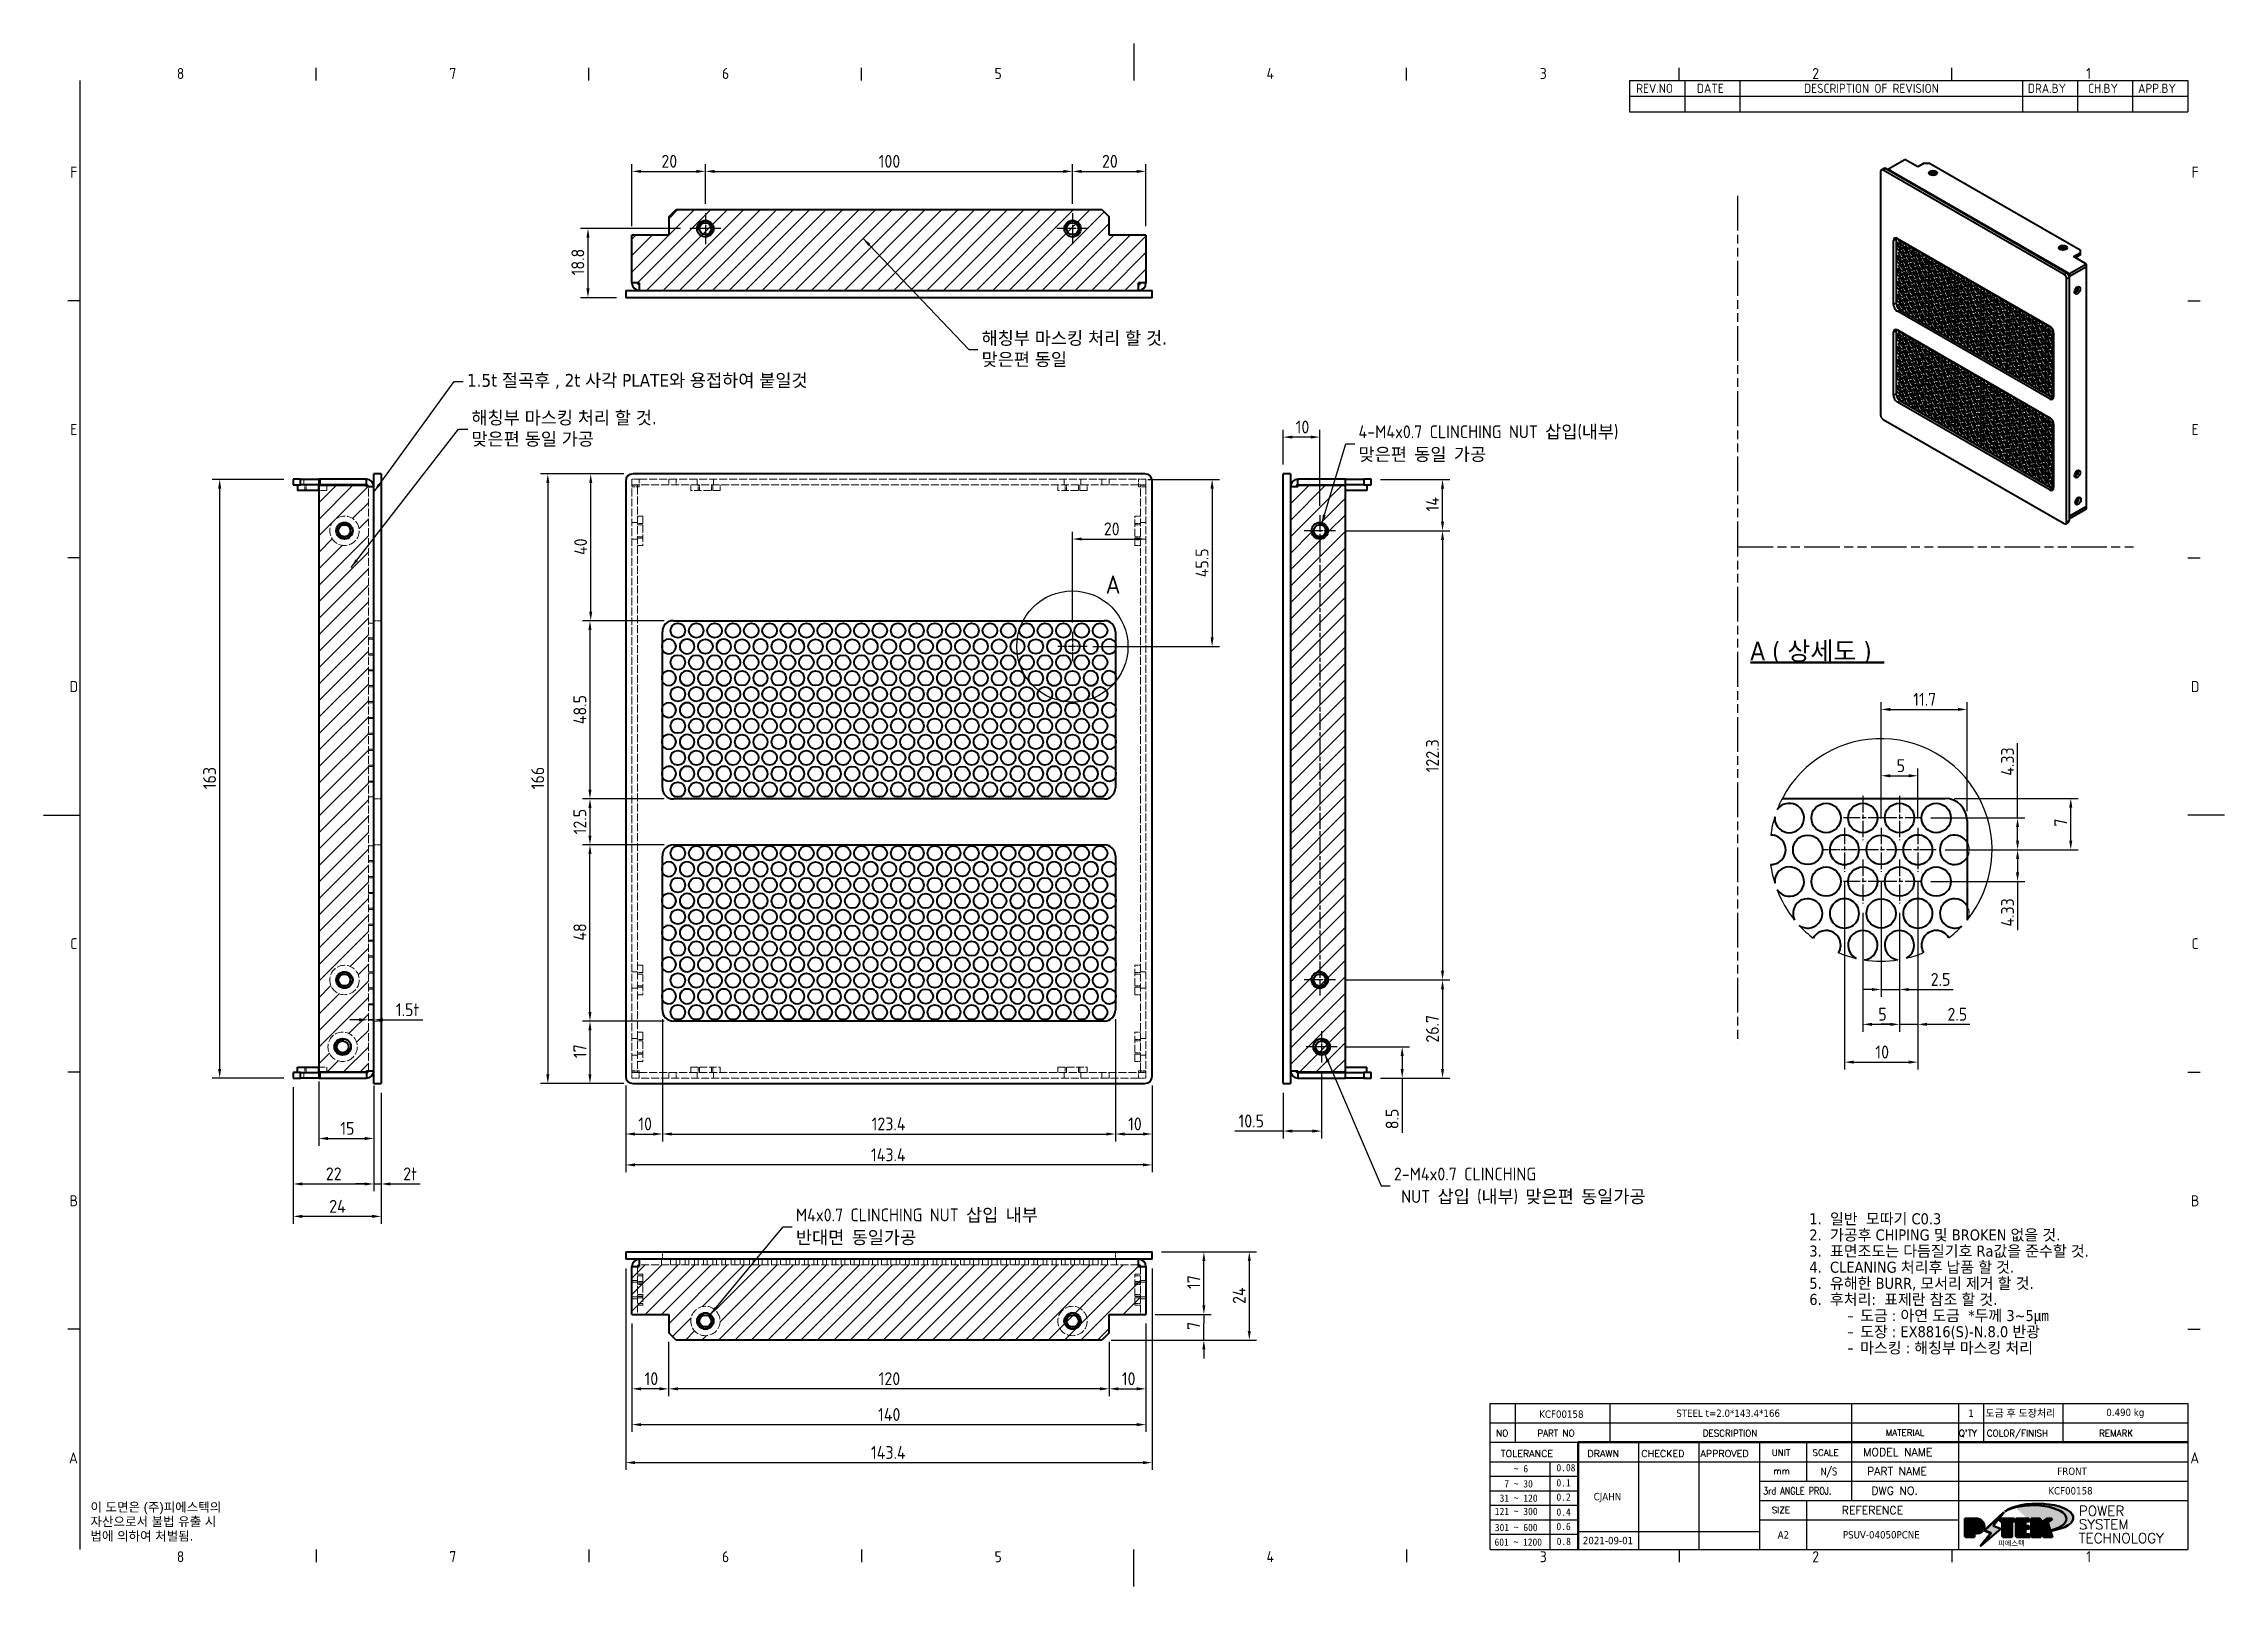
# Model space of a CAD drawing. Header units: millimetres. Extents: x 0 to 594, y 0 to 420.
import ezdxf
from ezdxf.enums import TextEntityAlignment as Align

# ---------------------------------------------------------------- set-up
doc = ezdxf.new("R2010")
doc.units = ezdxf.units.MM
for name, pattern in [('CHAIN', [0.3543, 0.2362, -0.0295, 0.0591, -0.0295]), ('DASHED', [0.2067, 0.1654, -0.0413]), ('DOUBLE_DASH_CHAIN', [1.2403, 0.6614, -0.0827, 0.1654, -0.0827, 0.1654, -0.0827])]:
    doc.linetypes.add(name, pattern=pattern)
doc.layers.get('0').update_dxf_attribs({"color": 3, "lineweight": 25})
for name, color, linetype, lineweight in [('가려진 것(ISO)', 2, 'DASHED', 18), ('가시적인 것(ISO)', 3, 'Continuous', 40), ('가시적인 좁은 것(ISO)', 3, 'Continuous', 35), ('경계(ISO)', 7, 'Continuous', 25), ('기호(ISO)', 5, 'Continuous', 25), ('끊기 선(JIS)', 7, 'Continuous', 25), ('상세 경계(JIS)', 7, 'Continuous', 25), ('스케치 형상(ISO)', 3, 'Continuous', 25), ('제목(ISO)', 5, 'Continuous', 50), ('중심 표식(ISO)', 1, 'Continuous', 25), ('중심선(ISO)', 1, 'Continuous', 25), ('치수(ISO)', 2, 'Continuous', 25), ('해치(ISO)', 7, 'Continuous', 18)]:
    doc.layers.add(name, color=color, linetype=linetype, lineweight=lineweight)
doc.styles.add('HAN_291', font='')
doc.styles.add('HAN_370', font='', dxfattribs={"width": 2})
doc.styles.add('ISO Proportional', font='arial.ttf')
doc.styles.add('ISO ProportionalPSTEK', font='isocp.shx')
doc.styles.add('RC_284', font='ROMANC.shx')
doc.styles.add('RC_287', font='ROMANC.shx')
doc.styles.add('RC_292', font='ROMANC.shx')
doc.styles.add('ROMANT_294', font='romant.shx')
doc.styles.add('문자 텍스트_PSTEK_POSCO', font='isocp.shx')
doc.styles.add('부품번호텍스트_PSTEK_POSCO', font='isocp.shx')
doc.styles.add('치수 텍스트_PSTEK_POSCO', font='isocp.shx')
doc.styles.add('텍스트 스타일198', font='tahoma.ttf')
doc.styles.add('텍스트 스타일333', font='ROMANC.shx', dxfattribs={"width": 0.8})
doc.styles.add('텍스트 스타일402', font='tahoma.ttf')
doc.styles.get('HAN_291').set_extended_font_data('GulimChe')
doc.styles.get('HAN_370').set_extended_font_data('GulimChe')
doc.dimstyles.new('치수_PSTEK_POSCO', dxfattribs={"dimtxt": 3.5, "dimasz": 2.5, "dimexe": 2, "dimexo": 2.5, "dimgap": 1, "dimtad": 1, "dimrnd": 1e-08, "dimdsep": 46, "dimtxsty": '치수 텍스트_PSTEK_POSCO', "dimcen": 0.09, "dimdle": 10, "dimclrd": 7, "dimclre": 7, "dimclrt": 2, "dimadec": 1, "dimazin": 2, "dimtfac": 1, "dimtmove": 0, "dimatfit": 3, "dimfxl": 0, "dimtolj": 1, "dimlwd": -1, "dimlwe": -1, "dimarcsym": 0})
doc.dimstyles.new('치수_PSTEK_POSCO$7', dxfattribs={"dimtxt": 3.5, "dimasz": 2.5, "dimexe": 2, "dimexo": 2.5, "dimgap": 1, "dimtad": 1, "dimrnd": 1e-08, "dimdsep": 46, "dimtxsty": '치수 텍스트_PSTEK_POSCO', "dimcen": 0.09, "dimdle": 10, "dimclrd": 7, "dimclre": 7, "dimclrt": 2, "dimadec": 1, "dimazin": 2, "dimtfac": 1, "dimtmove": 0, "dimatfit": 3, "dimfxl": 0, "dimtolj": 1, "dimlwd": -1, "dimlwe": -1, "dimarcsym": 0})
pattern_1 = [(45, (0, 0), (-2.245064, 2.245064), [])]

msp = doc.modelspace()

# ---------------------------------------------------------------- texts
at = {"layer": '기호(ISO)', "color": 2, "attachment_point": 4}
for s, insert, char_height, width, line_spacing_factor, style in [('{\\fTahoma|b0|i0;\\H3.5000;해칭부 마스킹 처리 할 것.\\P맞은편 동일 }', (255.478, 336.744), 3.5, 55.60292, 0.987884, '치수 텍스트_PSTEK_POSCO'), ('{\\fTahoma|b0|i0;\\H3.5000;해칭부 마스킹 처리 할 것.\\P맞은편 동일 가공 }', (116.532, 315.074), 3.5, 55.60292, 0.987884, '치수 텍스트_PSTEK_POSCO'), ('{4-M4x0.7 CLINCHING NUT 삽입(내부)\\P맞은편 동일 가공}', (358.164, 311.088), 3.5, 84.29227, 1.05, '치수 텍스트_PSTEK_POSCO'), ('{2-M4x0.7 CLINCHING \\P NUT 삽입 (내부) 맞은편 동일가공}', (367.786, 109.013), 3.5, 80.44969, 1.05, '치수 텍스트_PSTEK_POSCO'), ('{M4x0.7 CLINCHING NUT 삽입 내부\\P반대면 동일가공}', (204.914, 97.866), 3.5, 76.82621, 1.05, '치수 텍스트_PSTEK_POSCO'), ('{\\fArial|b0|i0;\\H2.5000;이 도면은 (주)피에스텍의\\P자산으로서 불법 유출 시 \\P법에 의하여 처벌됨.}', (12.755, 17.515), 2.5, 39.3061, 0.944221, '문자 텍스트_PSTEK_POSCO')]:
    msp.add_mtext(s, dxfattribs=dict(at, insert=insert, char_height=char_height, width=width, line_spacing_factor=line_spacing_factor, style=style))
at = {"layer": '기호(ISO)', "color": 2, "insert": (115.323, 328.048), "char_height": 3.5, "width": 100.55835, "attachment_point": 4, "style": '치수 텍스트_PSTEK_POSCO'}
msp.add_mtext('{\\fTahoma|b0|i0;\\H3.5000;1.5t 절곡후 , 2t 사각 PLATE와 용접하여 붙일것}', dxfattribs=at)
at = {"layer": '기호(ISO)', "color": 7, "insert": (464.862, 251.245), "char_height": 5, "attachment_point": 7, "style": '텍스트 스타일402'}
msp.add_mtext('A ( 상세도 )', dxfattribs=at)

# ---------------------------------------------------------------- blocks, each defined once
blk = doc.blocks.new('경계 Default Border')
at = {"layer": '경계(ISO)'}
for p, q in [((74.25, 410), (74.25, 413.4)), ((148.5, 410), (148.5, 413.4)), ((222.75, 410), (222.75, 413.4)), ((371.25, 410), (371.25, 413.4)), ((445.5, 410), (445.5, 413.4)), ((519.75, 410), (519.75, 413.4)), ((10, 350), (6.6, 350)), ((584, 350), (587.4, 350)), ((10, 280), (6.6, 280)), ((584, 280), (587.4, 280)), ((10, 140), (6.6, 140)), ((584, 140), (587.4, 140)), ((10, 70), (6.6, 70)), ((584, 70), (587.4, 70)), ((74.25, 10), (74.25, 6.6)), ((148.5, 10), (148.5, 6.6)), ((222.75, 10), (222.75, 6.6)), ((371.25, 10), (371.25, 6.6)), ((445.5, 10), (445.5, 6.6)), ((519.75, 10), (519.75, 6.6))]:
    blk.add_line(p, q, dxfattribs=at)
at = {"layer": '경계(ISO)', "flags": 128}
for points in [[(297, 420), (297, 410)], [(10, 10), (10, 410)], [(0, 210), (10, 210)], [(594, 210), (584, 210)], [(297, 0), (297, 10)]]:
    blk.add_lwpolyline(points, dxfattribs=at)
at = {"layer": '경계(ISO)', "color": 2, "char_height": 3, "attachment_point": 7, "style": '문자 텍스트_PSTEK_POSCO'}
for s, insert in [('8', (36.27, 410.37)), ('7', (110.52, 410.39)), ('6', (184.77, 410.37)), ('5', (259.02, 410.37)), ('4', (333.1, 410.4)), ('3', (407.54, 410.37)), ('2', (481.75, 410.37)), ('1', (556.36, 410.4)), ('F', (7.24, 383.5)), ('F', (585.04, 383.5)), ('E', (7.24, 313.47)), ('E', (585.04, 313.47)), ('D', (7.08, 243.47)), ('D', (584.88, 243.47)), ('C', (7.24, 173.47)), ('C', (585.04, 173.47)), ('B', (7.08, 103.47)), ('B', (584.88, 103.47)), ('A', (6.91, 33.49)), ('A', (584.71, 33.49)), ('8', (36.27, 6.57)), ('7', (110.52, 6.59)), ('6', (184.77, 6.57)), ('5', (259.02, 6.57)), ('4', (333.1, 6.6)), ('3', (407.54, 6.57)), ('2', (481.75, 6.57)), ('1', (556.36, 6.6))]:
    blk.add_mtext(s, dxfattribs=dict(at, insert=insert))
blk = doc.blocks.new('제목 블록 PSTEK')
h = blk.add_hatch(color=1)
edge = h.paths.add_edge_path(flags=0)
edge.add_line((314.22, 19.61), (314.22, 17))
edge.add_line((314.22, 17), (314.35, 17))
edge.add_arc((314.35, 17.65), 0.651, 270, 360)
edge.add_line((315, 17.65), (315, 18.96))
edge.add_arc((314.35, 18.96), 0.651, 0, 90)
edge.add_line((314.35, 19.61), (314.22, 19.61))
edge = h.paths.add_edge_path()
edge.add_arc((314.98, 18.29), 1.97, 270, 450)
edge.add_line((314.98, 20.26), (311.77, 20.26))
edge.add_line((311.77, 20.26), (311.77, 15.34))
edge.add_line((311.77, 15.34), (314.22, 15.34))
edge.add_line((314.22, 15.34), (314.22, 16.32))
edge.add_line((314.22, 16.32), (314.98, 16.32))
h = blk.add_hatch(color=252)
edge = h.paths.add_edge_path()
edge.add_arc((314.98, 18.29), 1.97, 270, 406.82787)
edge.add_arc((315.16, 18.14), 1.97, -90, 53.56098, ccw=False)
edge.add_line((315.16, 16.17), (314.4, 16.17))
edge.add_line((314.4, 16.17), (314.4, 15.19))
edge.add_line((314.4, 15.19), (311.94, 15.19))
edge.add_line((311.94, 15.19), (311.94, 15.34))
edge.add_line((311.94, 15.34), (314.22, 15.34))
edge.add_line((314.22, 15.34), (314.22, 16.32))
edge.add_line((314.22, 16.32), (314.98, 16.32))
h = blk.add_hatch(color=252)
edge = h.paths.add_edge_path()
edge.add_line((314.4, 19.46), (314.53, 19.46))
edge.add_arc((314.53, 18.81), 0.651, 60.41893, 90, ccw=False)
edge.add_arc((314.35, 18.96), 0.651, 39.96992, 90)
edge.add_line((314.35, 19.61), (314.22, 19.61))
edge.add_line((314.22, 19.61), (314.22, 17))
edge.add_line((314.22, 17), (314.35, 17))
edge.add_arc((314.35, 17.65), 0.651, 270, 274.69308)
edge.add_line((314.4, 17), (314.4, 19.46))
for color, points in [(252, [(317.22, 17.06), (322.03, 21.63), (322.28, 21.94), (317.05, 16.98), (318.75, 16.19), (316, 12.72), (316.34, 13), (318.92, 16.27)]), (5, [(321.62, 17.42), (319.53, 18.25), (322.45, 22.02), (317.22, 17.06), (318.92, 16.27), (316.17, 12.8)]), (1, [(324.48, 19.61), (325.24, 19.61), (325.24, 20.26), (321.23, 20.26), (321.23, 19.61), (321.98, 19.61), (321.98, 15.34), (324.48, 15.34)]), (252, [(321.98, 19.61), (321.4, 19.61), (321.4, 19.46), (321.98, 19.46)]), (252, [(324.66, 19.46), (325.42, 19.46), (325.42, 20.11), (325.24, 20.11), (325.24, 19.61), (324.48, 19.61), (324.48, 15.34), (322.16, 15.34), (322.16, 15.19), (324.66, 15.19)]), (1, [(329.23, 20.26), (325.66, 20.26), (325.66, 15.34), (329.36, 15.34), (329.36, 15.99), (328.11, 15.99), (328.11, 17.56), (329.23, 17.56), (329.23, 18.26), (328.11, 18.26), (328.11, 19.61), (329.23, 19.61)]), (252, [(328.29, 19.46), (329.41, 19.46), (329.41, 20.11), (329.23, 20.11), (329.23, 19.61), (328.11, 19.61), (328.11, 18.26), (328.29, 18.26)]), (252, [(328.29, 17.42), (329.41, 17.42), (329.41, 18.11), (329.23, 18.11), (329.23, 17.56), (328.11, 17.56), (328.11, 15.99), (328.29, 15.99)]), (1, [(332.33, 20.26), (329.86, 20.26), (329.86, 15.34), (332.33, 15.34), (332.33, 17.43), (333.07, 15.34), (335.49, 15.34), (334.25, 19.31), (335.44, 20.26), (334.31, 20.26), (332.33, 19)]), (252, [(332.51, 20.11), (332.33, 20.11), (332.33, 19), (332.51, 19.11)]), (252, [(335.62, 20.11), (335.25, 20.11), (334.25, 19.31), (335.49, 15.34), (333.2, 15.34), (333.25, 15.19), (335.66, 15.19), (334.43, 19.16)]), (252, [(329.54, 15.85), (329.36, 15.85), (329.36, 15.34), (325.83, 15.34), (325.83, 15.19), (329.54, 15.19)]), (252, [(332.51, 16.93), (332.33, 17.43), (332.33, 15.34), (330.04, 15.34), (330.04, 15.19), (332.51, 15.19)])]:
    blk.add_hatch(color=color).paths.add_polyline_path(points)
at = {"layer": '해치(ISO)'}
h = blk.add_hatch(color=140, dxfattribs=at)
edge = h.paths.add_edge_path()
edge.add_ellipse((330.37, 20.16), major_axis=(9.1, 0), ratio=0.40699, start_angle=301.30985, end_angle=507.74369)
edge.add_ellipse((331.53, 20.46), major_axis=(-9.82, 0), ratio=0.39426, start_angle=111.51207, end_angle=334.47025, ccw=False)
edge.add_line((335.14, 16.86), (335.1, 16.99))
at = {"color": 180}
for p, q in [((182.48, 11.79), (182.48, 51.57)), ((182.48, 51.57), (372.48, 51.57)), ((189.27, 51.57), (189.27, 41.01)), ((215.22, 41.01), (215.22, 51.57)), ((280.88, 51.57), (280.88, 41.01)), ((310.09, 51.57), (310.09, 41.01)), ((316.9, 51.57), (316.9, 41.01)), ((338.46, 51.57), (338.46, 41.01)), ((372.48, 51.57), (372.48, 11.79)), ((182.48, 46.29), (372.48, 46.29)), ((182.48, 41.01), (206.45, 41.01)), ((182.48, 35.73), (206.45, 35.73)), ((198.86, 12.03), (198.86, 35.73)), ((206.45, 35.73), (372.48, 35.73)), ((222.94, 11.79), (222.94, 41.01)), ((239.43, 11.79), (239.43, 41.01)), ((255.92, 11.79), (255.92, 41.01)), ((268.69, 41.01), (268.69, 30.45)), ((280.88, 41.01), (280.88, 25.17)), ((310.09, 41.01), (310.09, 11.79)), ((182.48, 31.78), (206.45, 31.78)), ((255.92, 30.45), (372.48, 30.45)), ((182.48, 27.83), (206.45, 27.83)), ((182.48, 23.88), (206.45, 23.88)), ((255.92, 25.17), (372.48, 25.17)), ((268.69, 25.17), (268.69, 11.79)), ((182.48, 19.93), (206.45, 19.93)), ((255.92, 19.89), (310.09, 19.89)), ((182.48, 15.98), (206.45, 15.98)), ((206.45, 16.74), (255.92, 16.74)), ((182.48, 11.79), (372.48, 11.79))]:
    blk.add_line(p, q, dxfattribs=at)
at = {"color": 7, "lineweight": 50}
for p, q in [((206.45, 11.79), (206.45, 41.01)), ((206.45, 41.01), (372.48, 41.01))]:
    blk.add_line(p, q, dxfattribs=at)
at = {"color": 7}
for p, q in [((314.98, 20.26), (311.77, 20.26)), ((311.77, 20.26), (311.77, 15.34)), ((314.98, 20.26), (311.77, 20.26)), ((311.77, 20.26), (311.77, 15.34)), ((314.22, 17), (314.22, 19.61)), ((314.22, 19.61), (314.35, 19.61)), ((314.35, 19.61), (314.22, 19.61)), ((314.22, 19.61), (314.22, 17)), ((314.22, 17), (314.22, 19.61)), ((314.22, 19.61), (314.35, 19.61)), ((314.4, 19.46), (314.53, 19.46)), ((314.4, 17), (314.4, 19.46)), ((315, 18.96), (315, 17.65)), ((315, 18.96), (315, 17.65)), ((322.28, 21.94), (317.05, 16.98)), ((322.45, 22.02), (317.22, 17.06)), ((317.22, 17.06), (322.03, 21.63)), ((319.53, 18.25), (322.45, 22.02)), ((321.62, 17.42), (319.53, 18.25)), ((325.24, 20.26), (321.23, 20.26)), ((321.23, 20.26), (321.23, 19.61)), ((325.24, 20.26), (321.23, 20.26)), ((321.23, 20.26), (321.23, 19.61)), ((321.23, 19.61), (321.98, 19.61)), ((321.23, 19.61), (321.98, 19.61)), ((321.4, 19.61), (321.4, 19.46)), ((321.98, 19.61), (321.4, 19.61)), ((321.4, 19.46), (321.98, 19.46)), ((321.98, 19.61), (321.98, 15.34)), ((321.98, 19.46), (321.98, 19.61)), ((321.98, 19.61), (321.98, 15.34)), ((322.03, 21.63), (322.28, 21.94)), ((324.48, 19.61), (325.24, 19.61)), ((324.48, 15.34), (324.48, 19.61)), ((325.24, 19.61), (324.48, 19.61)), ((324.48, 19.61), (324.48, 15.34)), ((324.48, 19.61), (325.24, 19.61)), ((324.48, 15.34), (324.48, 19.61)), ((324.66, 19.46), (325.42, 19.46)), ((324.66, 15.19), (324.66, 19.46)), ((325.24, 19.61), (325.24, 20.26)), ((325.24, 19.61), (325.24, 20.26)), ((325.42, 20.11), (325.24, 20.11)), ((325.24, 20.11), (325.24, 19.61)), ((325.42, 19.46), (325.42, 20.11)), ((329.23, 20.26), (325.66, 20.26)), ((325.66, 20.26), (325.66, 15.34)), ((325.66, 20.26), (325.66, 15.34)), ((329.23, 20.26), (325.66, 20.26)), ((328.11, 18.26), (328.11, 19.61)), ((328.11, 19.61), (329.23, 19.61)), ((329.23, 19.61), (328.11, 19.61)), ((328.11, 19.61), (328.11, 18.26)), ((328.11, 18.26), (328.11, 19.61)), ((328.11, 19.61), (329.23, 19.61)), ((329.23, 18.26), (328.11, 18.26)), ((328.11, 18.26), (328.29, 18.26)), ((329.23, 18.26), (328.11, 18.26)), ((328.29, 18.26), (328.29, 19.46)), ((328.29, 19.46), (329.41, 19.46)), ((329.23, 19.61), (329.23, 20.26)), ((329.23, 19.61), (329.23, 20.26)), ((329.41, 20.11), (329.23, 20.11)), ((329.23, 20.11), (329.23, 19.61)), ((329.23, 17.56), (329.23, 18.26)), ((329.23, 17.56), (329.23, 18.26)), ((329.41, 18.11), (329.23, 18.11)), ((329.23, 18.11), (329.23, 17.56)), ((329.41, 19.46), (329.41, 20.11)), ((329.41, 17.42), (329.41, 18.11)), ((332.33, 20.26), (329.86, 20.26)), ((329.86, 20.26), (329.86, 15.34)), ((329.86, 20.26), (329.86, 15.34)), ((332.33, 20.26), (329.86, 20.26)), ((334.31, 20.26), (332.33, 19)), ((332.33, 19), (332.33, 20.26)), ((334.31, 20.26), (332.33, 19)), ((332.33, 19), (332.33, 20.26)), ((332.51, 20.11), (332.33, 20.11)), ((332.33, 20.11), (332.33, 19)), ((332.33, 19), (332.51, 19.11)), ((332.51, 19.11), (332.51, 20.11)), ((334.25, 19.31), (335.44, 20.26)), ((334.25, 19.31), (335.44, 20.26)), ((335.25, 20.11), (334.25, 19.31)), ((335.49, 15.34), (334.25, 19.31)), ((334.25, 19.31), (335.49, 15.34)), ((335.49, 15.34), (334.25, 19.31)), ((335.44, 20.26), (334.31, 20.26)), ((335.44, 20.26), (334.31, 20.26)), ((334.43, 19.16), (335.62, 20.11)), ((335.66, 15.19), (334.43, 19.16)), ((335.62, 20.11), (335.25, 20.11)), ((311.77, 15.34), (314.22, 15.34)), ((311.77, 15.34), (314.22, 15.34)), ((314.22, 15.34), (311.94, 15.34)), ((311.94, 15.34), (311.94, 15.19)), ((311.94, 15.19), (314.4, 15.19)), ((314.35, 17), (314.22, 17)), ((314.22, 17), (314.35, 17)), ((314.35, 17), (314.22, 17)), ((314.22, 16.32), (314.98, 16.32)), ((314.22, 15.34), (314.22, 16.32)), ((314.98, 16.32), (314.22, 16.32)), ((314.22, 16.32), (314.22, 15.34)), ((314.22, 16.32), (314.98, 16.32)), ((314.22, 15.34), (314.22, 16.32)), ((314.4, 16.17), (315.16, 16.17)), ((314.4, 15.19), (314.4, 16.17)), ((318.75, 16.19), (316, 12.72)), ((316, 12.72), (316.34, 13)), ((316.17, 12.8), (321.62, 17.42)), ((318.92, 16.27), (316.17, 12.8)), ((316.34, 13), (318.92, 16.27)), ((317.05, 16.98), (318.75, 16.19)), ((318.92, 16.27), (317.22, 17.06)), ((317.22, 17.06), (318.92, 16.27)), ((321.98, 15.34), (324.48, 15.34)), ((321.98, 15.34), (324.48, 15.34)), ((324.48, 15.34), (322.16, 15.34)), ((322.16, 15.34), (322.16, 15.19)), ((322.16, 15.19), (324.66, 15.19)), ((325.66, 15.34), (329.36, 15.34)), ((325.66, 15.34), (329.36, 15.34)), ((329.36, 15.34), (325.83, 15.34)), ((325.83, 15.34), (325.83, 15.19)), ((325.83, 15.19), (329.54, 15.19)), ((328.11, 17.56), (329.23, 17.56)), ((328.11, 15.99), (328.11, 17.56)), ((329.23, 17.56), (328.11, 17.56)), ((328.11, 17.56), (328.11, 15.99)), ((328.11, 17.56), (329.23, 17.56)), ((328.11, 15.99), (328.11, 17.56)), ((329.36, 15.99), (328.11, 15.99)), ((328.11, 15.99), (328.29, 15.99)), ((329.36, 15.99), (328.11, 15.99)), ((328.29, 15.99), (328.29, 17.42)), ((328.29, 17.42), (329.41, 17.42)), ((329.36, 15.34), (329.36, 15.99)), ((329.36, 15.34), (329.36, 15.99)), ((329.54, 15.85), (329.36, 15.85)), ((329.36, 15.85), (329.36, 15.34)), ((329.54, 15.19), (329.54, 15.85)), ((329.86, 15.34), (332.33, 15.34)), ((329.86, 15.34), (332.33, 15.34)), ((332.33, 15.34), (330.04, 15.34)), ((330.04, 15.34), (330.04, 15.19)), ((330.04, 15.19), (332.51, 15.19)), ((332.33, 17.43), (333.07, 15.34)), ((332.33, 15.34), (332.33, 17.43)), ((332.51, 16.93), (332.33, 17.43)), ((332.33, 17.43), (332.33, 15.34)), ((332.33, 17.43), (333.07, 15.34)), ((332.33, 15.34), (332.33, 17.43)), ((332.51, 15.19), (332.51, 16.93)), ((333.07, 15.34), (335.49, 15.34)), ((333.07, 15.34), (335.49, 15.34)), ((335.49, 15.34), (333.2, 15.34)), ((333.2, 15.34), (333.25, 15.19)), ((333.25, 15.19), (335.66, 15.19)), ((345.04, 17.5), (344.99, 17.69))]:
    blk.add_line(p, q, dxfattribs=at)
at = {"color": 1}
for p, q in [((314.98, 20.26), (311.77, 20.26)), ((311.77, 20.26), (311.77, 15.34)), ((314.22, 17), (314.22, 19.61)), ((314.22, 19.61), (314.35, 19.61)), ((315, 18.96), (315, 17.65)), ((325.24, 20.26), (321.23, 20.26)), ((321.23, 20.26), (321.23, 19.61)), ((321.23, 19.61), (321.98, 19.61)), ((321.98, 19.61), (321.98, 15.34)), ((324.48, 19.61), (325.24, 19.61)), ((324.48, 15.34), (324.48, 19.61)), ((325.24, 19.61), (325.24, 20.26)), ((329.23, 20.26), (325.66, 20.26)), ((325.66, 20.26), (325.66, 15.34)), ((328.11, 18.26), (328.11, 19.61)), ((328.11, 19.61), (329.23, 19.61)), ((329.23, 18.26), (328.11, 18.26)), ((329.23, 19.61), (329.23, 20.26)), ((329.23, 17.56), (329.23, 18.26)), ((332.33, 20.26), (329.86, 20.26)), ((329.86, 20.26), (329.86, 15.34)), ((334.31, 20.26), (332.33, 19)), ((332.33, 19), (332.33, 20.26)), ((334.25, 19.31), (335.44, 20.26)), ((335.49, 15.34), (334.25, 19.31)), ((335.44, 20.26), (334.31, 20.26)), ((311.77, 15.34), (314.22, 15.34)), ((314.35, 17), (314.22, 17)), ((314.22, 16.32), (314.98, 16.32)), ((314.22, 15.34), (314.22, 16.32)), ((321.98, 15.34), (324.48, 15.34)), ((325.66, 15.34), (329.36, 15.34)), ((328.11, 17.56), (329.23, 17.56)), ((328.11, 15.99), (328.11, 17.56)), ((329.36, 15.99), (328.11, 15.99)), ((329.36, 15.34), (329.36, 15.99)), ((329.86, 15.34), (332.33, 15.34)), ((332.33, 17.43), (333.07, 15.34)), ((332.33, 15.34), (332.33, 17.43)), ((333.07, 15.34), (335.49, 15.34))]:
    blk.add_line(p, q, dxfattribs=at)
at = {"color": 5}
for p, q in [((322.45, 22.02), (317.22, 17.06)), ((319.53, 18.25), (322.45, 22.02)), ((321.62, 17.42), (319.53, 18.25)), ((316.17, 12.8), (321.62, 17.42)), ((318.92, 16.27), (316.17, 12.8)), ((317.22, 17.06), (318.92, 16.27))]:
    blk.add_line(p, q, dxfattribs=at)
at = {"color": 7}
for centre, radius, start, end in [((314.35, 18.96), 0.651, 0, 90), ((314.35, 18.96), 0.651, 39.96992, 90), ((314.35, 18.96), 0.651, 0, 90), ((314.53, 18.81), 0.651, 60.41893, 90), ((314.98, 18.29), 1.97, 270, 90), ((314.98, 18.29), 1.97, 270, 90), ((314.98, 18.29), 1.97, 270, 46.82787), ((315.16, 18.14), 1.97, 270, 53.56098), ((314.35, 17.65), 0.651, 270, 0), ((314.35, 17.65), 0.651, 270, 0), ((314.35, 17.65), 0.651, 270, 274.69308)]:
    blk.add_arc(centre, radius, start, end, dxfattribs=at)
at = {"color": 1}
for centre, radius, start, end in [((314.35, 18.96), 0.651, 0, 90), ((314.98, 18.29), 1.97, 270, 90), ((314.35, 17.65), 0.651, 270, 0)]:
    blk.add_arc(centre, radius, start, end, dxfattribs=at)
at = {"layer": '제목(ISO)', "lineweight": 18}
blk.add_line((182.48, 35.73), (182.48, 11.79), dxfattribs=at)
at = {"layer": '제목(ISO)'}
for p, q in [((314.98, 20.26), (311.77, 20.26)), ((311.77, 20.26), (311.77, 15.34)), ((314.22, 17), (314.22, 19.61)), ((314.22, 19.61), (314.35, 19.61)), ((314.35, 19.61), (314.22, 19.61)), ((314.22, 19.61), (314.22, 17)), ((314.4, 19.46), (314.53, 19.46)), ((314.4, 17), (314.4, 19.46)), ((315, 18.96), (315, 17.65)), ((322.28, 21.94), (317.05, 16.98)), ((322.45, 22.02), (317.22, 17.06)), ((317.22, 17.06), (322.03, 21.63)), ((319.53, 18.25), (322.45, 22.02)), ((321.62, 17.42), (319.53, 18.25)), ((325.24, 20.26), (321.23, 20.26)), ((321.23, 20.26), (321.23, 19.61)), ((321.23, 19.61), (321.98, 19.61)), ((321.98, 19.61), (321.4, 19.61)), ((321.4, 19.61), (321.4, 19.46)), ((321.4, 19.46), (321.98, 19.46)), ((321.98, 19.61), (321.98, 15.34)), ((321.98, 19.46), (321.98, 19.61)), ((322.03, 21.63), (322.28, 21.94)), ((324.48, 19.61), (325.24, 19.61)), ((324.48, 15.34), (324.48, 19.61)), ((325.24, 19.61), (324.48, 19.61)), ((324.48, 19.61), (324.48, 15.34)), ((324.66, 19.46), (325.42, 19.46)), ((324.66, 15.19), (324.66, 19.46)), ((325.24, 19.61), (325.24, 20.26)), ((325.42, 20.11), (325.24, 20.11)), ((325.24, 20.11), (325.24, 19.61)), ((325.42, 19.46), (325.42, 20.11)), ((329.23, 20.26), (325.66, 20.26)), ((325.66, 20.26), (325.66, 15.34)), ((328.11, 18.26), (328.11, 19.61)), ((328.11, 19.61), (329.23, 19.61)), ((329.23, 19.61), (328.11, 19.61)), ((328.11, 19.61), (328.11, 18.26)), ((329.23, 18.26), (328.11, 18.26)), ((328.11, 18.26), (328.29, 18.26)), ((328.29, 19.46), (329.41, 19.46)), ((328.29, 18.26), (328.29, 19.46)), ((329.23, 19.61), (329.23, 20.26)), ((329.41, 20.11), (329.23, 20.11)), ((329.23, 20.11), (329.23, 19.61)), ((329.23, 17.56), (329.23, 18.26)), ((329.41, 18.11), (329.23, 18.11)), ((329.23, 18.11), (329.23, 17.56)), ((329.41, 19.46), (329.41, 20.11)), ((329.41, 17.42), (329.41, 18.11)), ((332.33, 20.26), (329.86, 20.26)), ((329.86, 20.26), (329.86, 15.34)), ((334.31, 20.26), (332.33, 19)), ((332.33, 19), (332.33, 20.26)), ((332.51, 20.11), (332.33, 20.11)), ((332.33, 20.11), (332.33, 19)), ((332.33, 19), (332.51, 19.11)), ((332.51, 19.11), (332.51, 20.11)), ((334.25, 19.31), (335.44, 20.26)), ((335.25, 20.11), (334.25, 19.31)), ((335.49, 15.34), (334.25, 19.31)), ((334.25, 19.31), (335.49, 15.34)), ((335.44, 20.26), (334.31, 20.26)), ((334.43, 19.16), (335.62, 20.11)), ((335.66, 15.19), (334.43, 19.16)), ((335.62, 20.11), (335.25, 20.11)), ((311.77, 15.34), (314.22, 15.34)), ((314.22, 15.34), (311.94, 15.34)), ((311.94, 15.34), (311.94, 15.19)), ((311.94, 15.19), (314.4, 15.19)), ((314.35, 17), (314.22, 17)), ((314.22, 17), (314.35, 17)), ((314.22, 15.34), (314.22, 16.32)), ((314.22, 16.32), (314.98, 16.32)), ((314.98, 16.32), (314.22, 16.32)), ((314.22, 16.32), (314.22, 15.34)), ((314.4, 15.19), (314.4, 16.17)), ((314.4, 16.17), (315.16, 16.17)), ((318.75, 16.19), (316, 12.72)), ((316, 12.72), (316.34, 13)), ((316.17, 12.8), (321.62, 17.42)), ((318.92, 16.27), (316.17, 12.8)), ((316.34, 13), (318.92, 16.27)), ((317.05, 16.98), (318.75, 16.19)), ((317.22, 17.06), (318.92, 16.27)), ((318.92, 16.27), (317.22, 17.06)), ((321.98, 15.34), (324.48, 15.34)), ((324.48, 15.34), (322.16, 15.34)), ((322.16, 15.34), (322.16, 15.19)), ((322.16, 15.19), (324.66, 15.19)), ((325.66, 15.34), (329.36, 15.34)), ((329.36, 15.34), (325.83, 15.34)), ((325.83, 15.34), (325.83, 15.19)), ((325.83, 15.19), (329.54, 15.19)), ((328.11, 15.99), (328.11, 17.56)), ((328.11, 17.56), (329.23, 17.56)), ((329.23, 17.56), (328.11, 17.56)), ((328.11, 17.56), (328.11, 15.99)), ((329.36, 15.99), (328.11, 15.99)), ((328.11, 15.99), (328.29, 15.99)), ((328.29, 17.42), (329.41, 17.42)), ((328.29, 15.99), (328.29, 17.42)), ((329.36, 15.34), (329.36, 15.99)), ((329.54, 15.85), (329.36, 15.85)), ((329.36, 15.85), (329.36, 15.34)), ((329.54, 15.19), (329.54, 15.85)), ((329.86, 15.34), (332.33, 15.34)), ((332.33, 15.34), (330.04, 15.34)), ((330.04, 15.34), (330.04, 15.19)), ((330.04, 15.19), (332.51, 15.19)), ((332.33, 15.34), (332.33, 17.43)), ((332.33, 17.43), (333.07, 15.34)), ((332.51, 16.93), (332.33, 17.43)), ((332.33, 17.43), (332.33, 15.34)), ((332.51, 15.19), (332.51, 16.93)), ((333.07, 15.34), (335.49, 15.34)), ((335.49, 15.34), (333.2, 15.34)), ((333.2, 15.34), (333.25, 15.19)), ((333.25, 15.19), (335.66, 15.19))]:
    blk.add_line(p, q, dxfattribs=at)
at = {"layer": '제목(ISO)', "color": 4}
blk.add_line((335.14, 16.86), (335.1, 16.99), dxfattribs=at)
at = {"layer": '제목(ISO)'}
for centre, radius, start, end in [((314.35, 18.96), 0.651, 0, 90), ((314.35, 18.96), 0.651, 39.96992, 90), ((314.53, 18.81), 0.651, 60.41893, 90), ((314.98, 18.29), 1.97, 46.82787, 90), ((314.98, 18.29), 1.97, 270, 46.82787), ((314.98, 18.29), 1.97, 270, 46.82787), ((315.16, 18.14), 1.97, 270, 53.56098), ((314.35, 17.65), 0.651, 270, 0), ((314.35, 17.65), 0.651, 270, 274.69308)]:
    blk.add_arc(centre, radius, start, end, dxfattribs=at)
at = {"layer": '제목(ISO)', "color": 4}
for centre, major_axis, ratio, start_param, end_param in [((331.53, 20.46), (9.82, 0), 0.39426, 5.087845, 8.9792), ((330.37, 20.16), (9.1, 0), 0.40699, 5.258849, 8.861799)]:
    blk.add_ellipse(centre, major_axis=major_axis, ratio=ratio, start_param=start_param, end_param=end_param, dxfattribs=at)
at = {"color": 2}
for s, height, style, p in [('NO', 1.742, 'RC_284', (184.14, 42.62)), ('PART NO', 1.742, 'RC_284', (195.34, 42.62)), ('DESCRIPTION', 1.7424, 'RC_284', (240.4, 42.62)), ("Q'TY", 1.742, 'RC_284', (310.14, 42.62)), ('COLOR/FINISH', 1.7424, 'RC_284', (317.77, 42.62)), ('REMARK', 1.742, 'RC_284', (348.35, 42.62)), (' TOLERANCE', 1.9, 'RC_287', (184.09, 37.01)), ('DRAWN', 1.9, 'RC_287', (208.98, 37.01)), ('CHECKED', 1.9, 'RC_287', (223.69, 37.01)), ('APPROVED', 1.9, 'RC_287', (239.78, 37.01)), ('UNIT', 1.742, 'RC_284', (259.17, 37.34)), ('SCALE', 1.742, 'RC_284', (270.29, 37.34)), ('MODEL NAME', 2.178, 'RC_292', (284.1, 37.25)), ('  7 ~ 30', 2, 'HAN_291', (183.77, 28.71)), ('    ~ 6', 2, 'HAN_291', (183.77, 32.82)), ('0.08', 2, 'HAN_291', (200.55, 33.1)), ('0.1', 2, 'HAN_291', (200.55, 28.99)), ('mm', 1.742, 'RC_284', (259.65, 32.35)), ('PART NAME', 2.178, 'RC_292', (285.14, 32.03)), (' 31 ~ 120', 2, 'HAN_291', (183.77, 24.83)), ('0.2', 2, 'HAN_291', (200.55, 25.11)), (' DWG NO.', 2.178, 'RC_292', (284.81, 26.75)), ('301 ~ 600', 2, 'HAN_291', (183.77, 16.83)), ('121 ~ 300', 2, 'HAN_291', (183.77, 21.21)), ('0.4', 2, 'HAN_291', (200.55, 21)), ('0.6', 2, 'HAN_291', (200.55, 17.12)), ('SIZE', 1.742, 'RC_284', (259.17, 21.69)), ('REFERENCE', 2.178, 'RC_292', (278.27, 21.43)), ('601 ~ 1200', 2, 'HAN_291', (183.68, 12.85)), ('0.8', 2, 'HAN_291', (200.61, 13.06))]:
    blk.add_text(s, height=height, dxfattribs=dict(at, style=style)).set_placement(p)
at = {"color": 2, "style": 'RC_284'}
blk.add_text('MATERIAL', height=1.742, dxfattribs=at).set_placement((295.48, 43.65), align=Align.MIDDLE_CENTER)
at = {"color": 7, "style": '텍스트 스타일333', "width": 0.8}
blk.add_text('N/S', height=2, dxfattribs=at).set_placement((274.78, 33.09), align=Align.MIDDLE_CENTER)
at = {"color": 2, "style": '텍스트 스타일333', "width": 0.8}
blk.add_text('3rd ANGLE PROJ.', height=2, dxfattribs=at).set_placement((256.84, 26.76))
at = {"color": 7, "style": 'ROMANT_294'}
for s, p in [('POWER', (342.83, 20.97)), ('SYSTEM', (342.83, 17.33)), ('TECHNOLOGY', (342.83, 13.57))]:
    blk.add_text(s, height=2.7, dxfattribs=at).set_placement(p)
at = {"color": 7, "insert": (320.85, 14.21), "char_height": 1.4, "attachment_point": 1, "line_spacing_factor": 0.332, "style": 'HAN_370'}
blk.add_mtext('\\fHY견고딕|b0|i0;\\H1.4000;피에스텍', dxfattribs=at)
at = {"layer": '제목(ISO)', "color": 7, "style": '텍스트 스타일198'}
for tag, p in [('부품_번호_001', (195.86, 47.68)), ('설명_001', (233.17, 47.92)), ("3._Q'TY_001", (312.71, 47.92)), ('4._COLOR_001', (317.36, 47.95)), ('질량\\P3;_001', (350.3, 48.16)), ('제목_001', (336.97, 32.12)), ('설계자_001', (210.68, 25.23)), ('부품_번호_001', (334.52, 26.81)), ('작성_날짜_001', (207.73, 13.27)), ('시트_크기_001', (260.79, 14.82)), ('프로젝트_001', (278.56, 14.84))]:
    blk.add_attdef(tag, p, '', height=2, dxfattribs=at)
for tag, p in [('재질', (295.48, 48.93)), ('1._MODEL_NAME', (341.23, 38.37)), ('점검자', (231.18, 26.23)), ('엔지니어링_승인자', (247.67, 26.23)), ('점검_날짜', (231.18, 14.27)), ('엔지니어링_승인_날짜', (247.67, 14.27))]:
    blk.add_attdef(tag, text='', height=2, dxfattribs=at).set_placement(p, align=Align.MIDDLE_CENTER)
blk = doc.blocks.new('리비전 내역')
at = {"layer": '기호(ISO)'}
for p, q in [((432, 410), (584, 410)), ((432, 410), (432, 405.72)), ((447, 410), (447, 405.72)), ((462, 410), (462, 405.72)), ((539, 410), (539, 405.72)), ((554, 410), (554, 405.72)), ((569, 410), (569, 405.72)), ((584, 410), (584, 405.72)), ((432, 405.72), (584, 405.72)), ((432, 405.72), (432, 401.44)), ((447, 405.72), (447, 401.44)), ((462, 405.72), (462, 401.44)), ((539, 405.72), (539, 401.44)), ((554, 405.72), (554, 401.44)), ((569, 405.72), (569, 401.44)), ((584, 405.72), (584, 401.44)), ((432, 401.44), (584, 401.44))]:
    blk.add_line(p, q, dxfattribs=at)
at = {"layer": '기호(ISO)', "color": 2, "char_height": 2.5, "attachment_point": 7, "style": 'ISO ProportionalPSTEK'}
for s, insert in [('REV.NO', (433.79, 406.58)), ('DATE', (450.31, 406.58)), ('DESCRIPTION OF REVISION', (479.51, 406.58)), ('DRA.BY', (540.48, 406.58)), ('CH.BY', (556.86, 406.58)), ('APP.BY', (570.48, 406.58))]:
    blk.add_mtext(s, dxfattribs=dict(at, insert=insert))
blk = doc.blocks.new('*D23')
at = {"layer": 'Defpoints', "color": 0}
for p in [(67.95, 301.38), (47.95, 138.38), (67.95, 138.38)]:
    blk.add_point(p, dxfattribs=at)
at = {"layer": '치수(ISO)', "color": 7}
for p, q in [((65.45, 301.38), (45.95, 301.38)), ((47.95, 298.88), (47.95, 140.88)), ((65.45, 138.38), (45.95, 138.38))]:
    blk.add_line(p, q, dxfattribs=at)
for points in [[(47.53, 298.88), (48.37, 298.88), (47.95, 301.38)], [(47.53, 140.88), (48.37, 140.88), (47.95, 138.38)]]:
    blk.add_solid(points, dxfattribs=at)
at = {"layer": '치수(ISO)', "color": 2, "insert": (45.2, 217.01), "char_height": 3.5, "attachment_point": 4, "rotation": 90, "style": '치수 텍스트_PSTEK_POSCO'}
blk.add_mtext('\\A1;163', dxfattribs=at)
blk = doc.blocks.new('*D24')
at = {"layer": 'Defpoints', "color": 0}
for p in [(67.95, 138.38), (89.95, 136.88), (89.95, 109.55)]:
    blk.add_point(p, dxfattribs=at)
at = {"layer": '치수(ISO)', "color": 7}
for p, q in [((67.95, 135.88), (67.95, 107.55)), ((89.95, 134.38), (89.95, 107.55)), ((70.45, 109.55), (87.45, 109.55))]:
    blk.add_line(p, q, dxfattribs=at)
for points in [[(70.45, 109.97), (70.45, 109.13), (67.95, 109.55)], [(87.45, 109.97), (87.45, 109.13), (89.95, 109.55)]]:
    blk.add_solid(points, dxfattribs=at)
at = {"layer": '치수(ISO)', "color": 2, "insert": (76.87, 112.3), "char_height": 3.5, "attachment_point": 4, "style": '치수 텍스트_PSTEK_POSCO'}
blk.add_mtext('\\A1;22', dxfattribs=at)
blk = doc.blocks.new('*D25')
at = {"layer": 'Defpoints', "color": 0}
for p in [(67.95, 138.38), (91.95, 136.88), (67.95, 100.73)]:
    blk.add_point(p, dxfattribs=at)
at = {"layer": '치수(ISO)', "color": 7}
for p, q in [((67.95, 135.88), (67.95, 98.73)), ((91.95, 134.38), (91.95, 98.73)), ((89.45, 100.73), (70.45, 100.73))]:
    blk.add_line(p, q, dxfattribs=at)
for points in [[(70.45, 101.15), (70.45, 100.31), (67.95, 100.73)], [(89.45, 101.15), (89.45, 100.31), (91.95, 100.73)]]:
    blk.add_solid(points, dxfattribs=at)
at = {"layer": '치수(ISO)', "color": 2, "insert": (77.8, 103.48), "char_height": 3.5, "attachment_point": 4, "style": '치수 텍스트_PSTEK_POSCO'}
blk.add_mtext('\\A1;24', dxfattribs=at)
blk = doc.blocks.new('*D26')
at = {"layer": 'Defpoints', "color": 0}
for p in [(74.95, 139.98), (89.95, 138.88), (89.95, 121.93)]:
    blk.add_point(p, dxfattribs=at)
at = {"layer": '치수(ISO)', "color": 7}
for p, q in [((74.95, 137.48), (74.95, 119.93)), ((89.95, 136.38), (89.95, 119.93)), ((77.45, 121.93), (87.45, 121.93))]:
    blk.add_line(p, q, dxfattribs=at)
for points in [[(77.45, 122.35), (77.45, 121.51), (74.95, 121.93)], [(87.45, 122.35), (87.45, 121.51), (89.95, 121.93)]]:
    blk.add_solid(points, dxfattribs=at)
at = {"layer": '치수(ISO)', "color": 2, "insert": (80.8, 124.68), "char_height": 3.5, "attachment_point": 4, "style": '치수 텍스트_PSTEK_POSCO'}
blk.add_mtext('\\A1;15', dxfattribs=at)
blk = doc.blocks.new('*D27')
at = {"layer": 'Defpoints', "color": 0}
for p in [(89.95, 136.88), (91.95, 136.88), (91.95, 109.55)]:
    blk.add_point(p, dxfattribs=at)
at = {"layer": '치수(ISO)', "color": 7}
for p, q in [((89.95, 134.38), (89.95, 107.55)), ((91.95, 134.38), (91.95, 107.55)), ((87.45, 109.55), (84.95, 109.55)), ((89.95, 109.55), (91.95, 109.55)), ((94.45, 109.55), (102.54, 109.55))]:
    blk.add_line(p, q, dxfattribs=at)
for points in [[(87.45, 109.97), (87.45, 109.13), (89.95, 109.55)], [(94.45, 109.97), (94.45, 109.13), (91.95, 109.55)]]:
    blk.add_solid(points, dxfattribs=at)
at = {"layer": '치수(ISO)', "color": 2, "insert": (97.95, 112.3), "char_height": 3.5, "attachment_point": 4, "style": '치수 텍스트_PSTEK_POSCO'}
blk.add_mtext('\\A1;2t', dxfattribs=at)
blk = doc.blocks.new('*D28')
at = {"layer": 'Defpoints', "color": 0}
for p in [(88.45, 150.19), (89.95, 154.25), (89.95, 150.19)]:
    blk.add_point(p, dxfattribs=at)
at = {"layer": '치수(ISO)', "color": 7}
for p, q in [((85.95, 154.25), (83.45, 154.25)), ((88.45, 154.25), (89.95, 154.25)), ((92.45, 154.25), (103.25, 154.25))]:
    blk.add_line(p, q, dxfattribs=at)
for points in [[(85.95, 154.67), (85.95, 153.84), (88.45, 154.25)], [(92.45, 154.67), (92.45, 153.84), (89.95, 154.25)]]:
    blk.add_solid(points, dxfattribs=at)
at = {"layer": '치수(ISO)', "color": 2, "insert": (95.95, 157), "char_height": 3.5, "attachment_point": 4, "style": '치수 텍스트_PSTEK_POSCO'}
blk.add_mtext('\\A1;1.5t', dxfattribs=at)
blk = doc.blocks.new('*D29')
at = {"layer": 'Defpoints', "color": 0}
for p in [(352.36, 146.88), (361.61, 138.38), (370.05, 138.38)]:
    blk.add_point(p, dxfattribs=at)
at = {"layer": '치수(ISO)', "color": 7}
for p, q in [((354.86, 146.88), (372.05, 146.88)), ((370.05, 144.38), (370.05, 140.88)), ((364.11, 138.38), (372.05, 138.38)), ((370.05, 138.38), (370.05, 123.45))]:
    blk.add_line(p, q, dxfattribs=at)
for points in [[(369.63, 144.38), (370.47, 144.38), (370.05, 146.88)], [(369.63, 140.88), (370.47, 140.88), (370.05, 138.38)]]:
    blk.add_solid(points, dxfattribs=at)
at = {"layer": '치수(ISO)', "color": 2, "insert": (367.3, 124.45), "char_height": 3.5, "attachment_point": 4, "rotation": 90, "style": '치수 텍스트_PSTEK_POSCO'}
blk.add_mtext('\\A1;8.5', dxfattribs=at)
blk = doc.blocks.new('*D30')
at = {"layer": 'Defpoints', "color": 0}
for p in [(351.86, 287.38), (351.86, 165.08), (381.04, 165.08)]:
    blk.add_point(p, dxfattribs=at)
at = {"layer": '치수(ISO)', "color": 7}
for p, q in [((354.36, 287.38), (383.04, 287.38)), ((381.04, 284.88), (381.04, 167.58)), ((354.36, 165.08), (383.04, 165.08))]:
    blk.add_line(p, q, dxfattribs=at)
for points in [[(380.62, 284.88), (381.45, 284.88), (381.04, 287.38)], [(380.62, 167.58), (381.45, 167.58), (381.04, 165.08)]]:
    blk.add_solid(points, dxfattribs=at)
at = {"layer": '치수(ISO)', "color": 2, "insert": (378.29, 221.61), "char_height": 3.5, "attachment_point": 4, "rotation": 90, "style": '치수 텍스트_PSTEK_POSCO'}
blk.add_mtext('\\A1;122.3', dxfattribs=at)
blk = doc.blocks.new('*D31')
at = {"layer": 'Defpoints', "color": 0}
for p in [(361.61, 301.38), (381.04, 301.38), (351.86, 287.38)]:
    blk.add_point(p, dxfattribs=at)
at = {"layer": '치수(ISO)', "color": 7}
for p, q in [((364.11, 301.38), (383.04, 301.38)), ((381.04, 289.88), (381.04, 298.88)), ((354.36, 287.38), (383.04, 287.38))]:
    blk.add_line(p, q, dxfattribs=at)
for points in [[(380.62, 298.88), (381.45, 298.88), (381.04, 301.38)], [(380.62, 289.88), (381.45, 289.88), (381.04, 287.38)]]:
    blk.add_solid(points, dxfattribs=at)
at = {"layer": '치수(ISO)', "color": 2, "insert": (378.29, 292.63), "char_height": 3.5, "attachment_point": 4, "rotation": 90, "style": '치수 텍스트_PSTEK_POSCO'}
blk.add_mtext('\\A1;14', dxfattribs=at)
blk = doc.blocks.new('*D32')
at = {"layer": 'Defpoints', "color": 0}
for p in [(348.11, 142.63), (337.61, 136.88), (348.11, 123.95)]:
    blk.add_point(p, dxfattribs=at)
at = {"layer": '치수(ISO)', "color": 7}
for p, q in [((348.11, 140.13), (348.11, 121.95)), ((337.61, 134.38), (337.61, 121.95)), ((337.61, 123.95), (324.47, 123.95)), ((345.61, 123.95), (340.11, 123.95))]:
    blk.add_line(p, q, dxfattribs=at)
for points in [[(340.11, 124.37), (340.11, 123.53), (337.61, 123.95)], [(345.61, 124.37), (345.61, 123.53), (348.11, 123.95)]]:
    blk.add_solid(points, dxfattribs=at)
at = {"layer": '치수(ISO)', "color": 2, "insert": (325.47, 126.7), "char_height": 3.5, "attachment_point": 4, "style": '치수 텍스트_PSTEK_POSCO'}
blk.add_mtext('\\A1;10.5', dxfattribs=at)
blk = doc.blocks.new('*D33')
at = {"layer": 'Defpoints', "color": 0}
for p in [(337.61, 312.88), (337.61, 302.88), (347.61, 291.63)]:
    blk.add_point(p, dxfattribs=at)
at = {"layer": '치수(ISO)', "color": 7}
for p, q in [((337.61, 305.38), (337.61, 314.88)), ((347.61, 294.13), (347.61, 314.88)), ((345.11, 312.88), (340.11, 312.88))]:
    blk.add_line(p, q, dxfattribs=at)
for points in [[(340.11, 313.3), (340.11, 312.47), (337.61, 312.88)], [(345.11, 313.3), (345.11, 312.47), (347.61, 312.88)]]:
    blk.add_solid(points, dxfattribs=at)
at = {"layer": '치수(ISO)', "color": 2, "insert": (341.03, 315.63), "char_height": 3.5, "attachment_point": 4, "style": '치수 텍스트_PSTEK_POSCO'}
blk.add_mtext('\\A1;10', dxfattribs=at)
blk = doc.blocks.new('*D34')
at = {"layer": 'Defpoints', "color": 0}
for p in [(351.86, 165.08), (361.61, 138.38), (381.04, 138.38)]:
    blk.add_point(p, dxfattribs=at)
at = {"layer": '치수(ISO)', "color": 7}
for p, q in [((354.36, 165.08), (383.04, 165.08)), ((381.04, 162.58), (381.04, 140.88)), ((364.11, 138.38), (383.04, 138.38))]:
    blk.add_line(p, q, dxfattribs=at)
for points in [[(380.62, 162.58), (381.45, 162.58), (381.04, 165.08)], [(380.62, 140.88), (381.45, 140.88), (381.04, 138.38)]]:
    blk.add_solid(points, dxfattribs=at)
at = {"layer": '치수(ISO)', "color": 2, "insert": (378.29, 148.02), "char_height": 3.5, "attachment_point": 4, "rotation": 90, "style": '치수 텍스트_PSTEK_POSCO'}
blk.add_mtext('\\A1;26.7', dxfattribs=at)
blk = doc.blocks.new('*D35')
at = {"layer": 'Defpoints', "color": 0}
for p in [(171.55, 262.88), (148.82, 214.38), (171.55, 214.38)]:
    blk.add_point(p, dxfattribs=at)
at = {"layer": '치수(ISO)', "color": 7}
for p, q in [((169.05, 262.88), (146.82, 262.88)), ((148.82, 260.38), (148.82, 216.88)), ((169.05, 214.38), (146.82, 214.38))]:
    blk.add_line(p, q, dxfattribs=at)
for points in [[(148.4, 260.38), (149.23, 260.38), (148.82, 262.88)], [(148.4, 216.88), (149.23, 216.88), (148.82, 214.38)]]:
    blk.add_solid(points, dxfattribs=at)
at = {"layer": '치수(ISO)', "color": 2, "insert": (146.07, 234.71), "char_height": 3.5, "attachment_point": 4, "rotation": 90, "style": '치수 텍스트_PSTEK_POSCO'}
blk.add_mtext('\\A1;48.5', dxfattribs=at)
blk = doc.blocks.new('*D36')
at = {"layer": 'Defpoints', "color": 0}
for p in [(160.55, 302.88), (137.34, 136.88), (160.55, 136.88)]:
    blk.add_point(p, dxfattribs=at)
at = {"layer": '치수(ISO)', "color": 7}
for p, q in [((158.05, 302.88), (135.34, 302.88)), ((137.34, 300.38), (137.34, 139.38)), ((158.05, 136.88), (135.34, 136.88))]:
    blk.add_line(p, q, dxfattribs=at)
for points in [[(136.92, 300.38), (137.75, 300.38), (137.34, 302.88)], [(136.92, 139.38), (137.75, 139.38), (137.34, 136.88)]]:
    blk.add_solid(points, dxfattribs=at)
at = {"layer": '치수(ISO)', "color": 2, "insert": (134.59, 217), "char_height": 3.5, "attachment_point": 4, "rotation": 90, "style": '치수 텍스트_PSTEK_POSCO'}
blk.add_mtext('\\A1;166', dxfattribs=at)
blk = doc.blocks.new('*D37')
at = {"layer": 'Defpoints', "color": 0}
for p in [(149.02, 302.88), (160.55, 302.88), (171.55, 262.88)]:
    blk.add_point(p, dxfattribs=at)
at = {"layer": '치수(ISO)', "color": 7}
for p, q in [((158.05, 302.88), (147.02, 302.88)), ((149.02, 265.38), (149.02, 300.38)), ((169.05, 262.88), (147.02, 262.88))]:
    blk.add_line(p, q, dxfattribs=at)
for points in [[(148.61, 300.38), (149.44, 300.38), (149.02, 302.88)], [(148.61, 265.38), (149.44, 265.38), (149.02, 262.88)]]:
    blk.add_solid(points, dxfattribs=at)
at = {"layer": '치수(ISO)', "color": 2, "insert": (146.27, 280.78), "char_height": 3.5, "attachment_point": 4, "rotation": 90, "style": '치수 텍스트_PSTEK_POSCO'}
blk.add_mtext('\\A1;40', dxfattribs=at)
blk = doc.blocks.new('*D38')
at = {"layer": 'Defpoints', "color": 0}
for p in [(171.55, 153.88), (148.82, 136.88), (160.55, 136.88)]:
    blk.add_point(p, dxfattribs=at)
at = {"layer": '치수(ISO)', "color": 7}
for p, q in [((169.05, 153.88), (146.82, 153.88)), ((148.82, 151.38), (148.82, 139.38)), ((158.05, 136.88), (146.82, 136.88))]:
    blk.add_line(p, q, dxfattribs=at)
for points in [[(148.4, 151.38), (149.23, 151.38), (148.82, 153.88)], [(148.4, 139.38), (149.23, 139.38), (148.82, 136.88)]]:
    blk.add_solid(points, dxfattribs=at)
at = {"layer": '치수(ISO)', "color": 2, "insert": (146.07, 143.81), "char_height": 3.5, "attachment_point": 4, "rotation": 90, "style": '치수 텍스트_PSTEK_POSCO'}
blk.add_mtext('\\A1;17', dxfattribs=at)
blk = doc.blocks.new('*D39')
at = {"layer": 'Defpoints', "color": 0}
for p in [(301.95, 91.04), (316.03, 91.04), (300.25, 74.04)]:
    blk.add_point(p, dxfattribs=at)
at = {"layer": '치수(ISO)', "color": 7}
for p, q in [((304.45, 91.04), (318.03, 91.04)), ((316.03, 76.54), (316.03, 88.54)), ((302.75, 74.04), (318.03, 74.04))]:
    blk.add_line(p, q, dxfattribs=at)
for points in [[(315.62, 88.54), (316.45, 88.54), (316.03, 91.04)], [(315.62, 76.54), (316.45, 76.54), (316.03, 74.04)]]:
    blk.add_solid(points, dxfattribs=at)
at = {"layer": '치수(ISO)', "color": 2, "insert": (313.28, 80.96), "char_height": 3.5, "attachment_point": 4, "rotation": 90, "style": '치수 텍스트_PSTEK_POSCO'}
blk.add_mtext('\\A1;17', dxfattribs=at)
blk = doc.blocks.new('*D40')
at = {"layer": 'Defpoints', "color": 0}
for p in [(300.25, 74.04), (316.03, 74.04), (288.25, 67.04)]:
    blk.add_point(p, dxfattribs=at)
at = {"layer": '치수(ISO)', "color": 7}
for p, q in [((316.03, 76.54), (316.03, 79.04)), ((302.75, 74.04), (318.03, 74.04)), ((316.03, 74.04), (316.03, 71.54)), ((316.03, 69.54), (316.03, 71.54)), ((290.75, 67.04), (318.03, 67.04)), ((316.03, 67.04), (316.03, 69.54)), ((316.03, 64.54), (316.03, 62.04))]:
    blk.add_line(p, q, dxfattribs=at)
for points in [[(315.62, 76.54), (316.45, 76.54), (316.03, 74.04)], [(315.62, 64.54), (316.45, 64.54), (316.03, 67.04)]]:
    blk.add_solid(points, dxfattribs=at)
at = {"layer": '치수(ISO)', "color": 2, "insert": (313.28, 69.84), "char_height": 3.5, "attachment_point": 4, "rotation": 90, "style": '치수 텍스트_PSTEK_POSCO'}
blk.add_mtext('\\A1;7', dxfattribs=at)
blk = doc.blocks.new('*D41')
at = {"layer": 'Defpoints', "color": 0}
for p in [(301.95, 91.04), (288.25, 67.04), (328.4, 67.04)]:
    blk.add_point(p, dxfattribs=at)
at = {"layer": '치수(ISO)', "color": 7}
for p, q in [((304.45, 91.04), (330.4, 91.04)), ((328.4, 88.54), (328.4, 69.54)), ((290.75, 67.04), (330.4, 67.04))]:
    blk.add_line(p, q, dxfattribs=at)
for points in [[(327.98, 88.54), (328.81, 88.54), (328.4, 91.04)], [(327.98, 69.54), (328.81, 69.54), (328.4, 67.04)]]:
    blk.add_solid(points, dxfattribs=at)
at = {"layer": '치수(ISO)', "color": 2, "insert": (325.65, 76.89), "char_height": 3.5, "attachment_point": 4, "rotation": 90, "style": '치수 텍스트_PSTEK_POSCO'}
blk.add_mtext('\\A1;24', dxfattribs=at)
blk = doc.blocks.new('*D42')
at = {"layer": 'Defpoints', "color": 0}
for p in [(170.25, 69.04), (290.25, 69.04), (170.25, 53.78)]:
    blk.add_point(p, dxfattribs=at)
at = {"layer": '치수(ISO)', "color": 7}
for p, q in [((170.25, 66.54), (170.25, 51.78)), ((290.25, 66.54), (290.25, 51.78)), ((287.75, 53.78), (172.75, 53.78))]:
    blk.add_line(p, q, dxfattribs=at)
for points in [[(172.75, 54.19), (172.75, 53.36), (170.25, 53.78)], [(287.75, 54.19), (287.75, 53.36), (290.25, 53.78)]]:
    blk.add_solid(points, dxfattribs=at)
at = {"layer": '치수(ISO)', "color": 2, "insert": (227.45, 56.53), "char_height": 3.5, "attachment_point": 4, "style": '치수 텍스트_PSTEK_POSCO'}
blk.add_mtext('\\A1;120', dxfattribs=at)
blk = doc.blocks.new('*D43')
at = {"layer": 'Defpoints', "color": 0}
for p in [(160.25, 74.04), (300.25, 74.04), (300.25, 44.04)]:
    blk.add_point(p, dxfattribs=at)
at = {"layer": '치수(ISO)', "color": 7}
for p, q in [((160.25, 71.54), (160.25, 42.04)), ((300.25, 71.54), (300.25, 42.04)), ((162.75, 44.04), (297.75, 44.04))]:
    blk.add_line(p, q, dxfattribs=at)
for points in [[(162.75, 44.45), (162.75, 43.62), (160.25, 44.04)], [(297.75, 44.45), (297.75, 43.62), (300.25, 44.04)]]:
    blk.add_solid(points, dxfattribs=at)
at = {"layer": '치수(ISO)', "color": 2, "insert": (227.28, 46.79), "char_height": 3.5, "attachment_point": 4, "style": '치수 텍스트_PSTEK_POSCO'}
blk.add_mtext('\\A1;140', dxfattribs=at)
blk = doc.blocks.new('*D44')
at = {"layer": 'Defpoints', "color": 0}
for p in [(300.25, 74.04), (290.25, 69.04), (300.25, 53.78)]:
    blk.add_point(p, dxfattribs=at)
at = {"layer": '치수(ISO)', "color": 7}
for p, q in [((300.25, 71.54), (300.25, 51.78)), ((290.25, 66.54), (290.25, 51.78)), ((292.75, 53.78), (297.75, 53.78))]:
    blk.add_line(p, q, dxfattribs=at)
for points in [[(292.75, 54.19), (292.75, 53.36), (290.25, 53.78)], [(297.75, 54.19), (297.75, 53.36), (300.25, 53.78)]]:
    blk.add_solid(points, dxfattribs=at)
at = {"layer": '치수(ISO)', "color": 2, "insert": (293.68, 56.53), "char_height": 3.5, "attachment_point": 4, "style": '치수 텍스트_PSTEK_POSCO'}
blk.add_mtext('\\A1;10', dxfattribs=at)
blk = doc.blocks.new('*D45')
at = {"layer": 'Defpoints', "color": 0}
for p in [(160.25, 74.04), (170.25, 69.04), (160.25, 53.78)]:
    blk.add_point(p, dxfattribs=at)
at = {"layer": '치수(ISO)', "color": 7}
for p, q in [((160.25, 71.54), (160.25, 51.78)), ((170.25, 66.54), (170.25, 51.78)), ((167.75, 53.78), (162.75, 53.78))]:
    blk.add_line(p, q, dxfattribs=at)
for points in [[(162.75, 54.19), (162.75, 53.36), (160.25, 53.78)], [(167.75, 54.19), (167.75, 53.36), (170.25, 53.78)]]:
    blk.add_solid(points, dxfattribs=at)
at = {"layer": '치수(ISO)', "color": 2, "insert": (163.68, 56.53), "char_height": 3.5, "attachment_point": 4, "style": '치수 텍스트_PSTEK_POSCO'}
blk.add_mtext('\\A1;10', dxfattribs=at)
blk = doc.blocks.new('*D46')
at = {"layer": 'Defpoints', "color": 0}
for p in [(158.55, 89.04), (301.95, 89.04), (301.95, 33.69)]:
    blk.add_point(p, dxfattribs=at)
at = {"layer": '치수(ISO)', "color": 7}
for p, q in [((158.55, 86.54), (158.55, 31.69)), ((301.95, 86.54), (301.95, 31.69)), ((161.05, 33.69), (299.45, 33.69))]:
    blk.add_line(p, q, dxfattribs=at)
for points in [[(161.05, 34.1), (161.05, 33.27), (158.55, 33.69)], [(299.45, 34.1), (299.45, 33.27), (301.95, 33.69)]]:
    blk.add_solid(points, dxfattribs=at)
at = {"layer": '치수(ISO)', "color": 2, "insert": (225.35, 36.44), "char_height": 3.5, "attachment_point": 4, "style": '치수 텍스트_PSTEK_POSCO'}
blk.add_mtext('\\A1;143.4', dxfattribs=at)
blk = doc.blocks.new('*D47')
at = {"layer": 'Defpoints', "color": 0}
for p in [(180.25, 385.22), (180.25, 373.89), (160.25, 367.84)]:
    blk.add_point(p, dxfattribs=at)
at = {"layer": '치수(ISO)', "color": 7}
for p, q in [((160.25, 370.34), (160.25, 387.22)), ((180.25, 376.39), (180.25, 387.22)), ((162.75, 385.22), (177.75, 385.22))]:
    blk.add_line(p, q, dxfattribs=at)
for points in [[(162.75, 385.63), (162.75, 384.8), (160.25, 385.22)], [(177.75, 385.63), (177.75, 384.8), (180.25, 385.22)]]:
    blk.add_solid(points, dxfattribs=at)
at = {"layer": '치수(ISO)', "color": 2, "insert": (168.28, 387.97), "char_height": 3.5, "attachment_point": 4, "style": '치수 텍스트_PSTEK_POSCO'}
blk.add_mtext('\\A1;20', dxfattribs=at)
blk = doc.blocks.new('*D48')
at = {"layer": 'Defpoints', "color": 0}
for p in [(176, 369.64), (148.27, 350.84), (158.55, 350.84)]:
    blk.add_point(p, dxfattribs=at)
at = {"layer": '치수(ISO)', "color": 7}
for p, q in [((173.5, 369.64), (146.27, 369.64)), ((148.27, 367.14), (148.27, 353.34)), ((156.05, 350.84), (146.27, 350.84))]:
    blk.add_line(p, q, dxfattribs=at)
for points in [[(147.85, 367.14), (148.69, 367.14), (148.27, 369.64)], [(147.85, 353.34), (148.69, 353.34), (148.27, 350.84)]]:
    blk.add_solid(points, dxfattribs=at)
at = {"layer": '치수(ISO)', "color": 2, "insert": (145.52, 356.91), "char_height": 3.5, "attachment_point": 4, "rotation": 90, "style": '치수 텍스트_PSTEK_POSCO'}
blk.add_mtext('\\A1;18.8', dxfattribs=at)
blk = doc.blocks.new('*D49')
at = {"layer": 'Defpoints', "color": 0}
for p in [(280.25, 385.22), (180.25, 373.89), (280.25, 373.89)]:
    blk.add_point(p, dxfattribs=at)
at = {"layer": '치수(ISO)', "color": 7}
for p, q in [((180.25, 376.39), (180.25, 387.22)), ((280.25, 376.39), (280.25, 387.22)), ((182.75, 385.22), (277.75, 385.22))]:
    blk.add_line(p, q, dxfattribs=at)
for points in [[(182.75, 385.63), (182.75, 384.8), (180.25, 385.22)], [(277.75, 385.63), (277.75, 384.8), (280.25, 385.22)]]:
    blk.add_solid(points, dxfattribs=at)
at = {"layer": '치수(ISO)', "color": 2, "insert": (227.45, 387.97), "char_height": 3.5, "attachment_point": 4, "style": '치수 텍스트_PSTEK_POSCO'}
blk.add_mtext('\\A1;100', dxfattribs=at)
blk = doc.blocks.new('*D50')
at = {"layer": 'Defpoints', "color": 0}
for p in [(300.25, 385.22), (280.25, 373.89), (300.25, 367.84)]:
    blk.add_point(p, dxfattribs=at)
at = {"layer": '치수(ISO)', "color": 7}
for p, q in [((280.25, 376.39), (280.25, 387.22)), ((300.25, 370.34), (300.25, 387.22)), ((282.75, 385.22), (297.75, 385.22))]:
    blk.add_line(p, q, dxfattribs=at)
for points in [[(282.75, 385.63), (282.75, 384.8), (280.25, 385.22)], [(297.75, 385.63), (297.75, 384.8), (300.25, 385.22)]]:
    blk.add_solid(points, dxfattribs=at)
at = {"layer": '치수(ISO)', "color": 2, "insert": (288.28, 387.97), "char_height": 3.5, "attachment_point": 4, "style": '치수 텍스트_PSTEK_POSCO'}
blk.add_mtext('\\A1;20', dxfattribs=at)
blk = doc.blocks.new('2dDetail0')
at = {"layer": '상세 경계(JIS)'}
blk.add_circle((280.22, 255.87), 15.14, dxfattribs=at)
at = {"layer": '상세 경계(JIS)', "insert": (289.27, 270.22), "char_height": 5, "attachment_point": 7, "style": '부품번호텍스트_PSTEK_POSCO'}
blk.add_mtext('A', dxfattribs=at)
blk = doc.blocks.new('*D52')
at = {"layer": 'Defpoints', "color": 0}
for p in [(298.25, 301.38), (283.25, 255.88), (318.27, 255.88)]:
    blk.add_point(p, dxfattribs=at)
at = {"layer": '치수(ISO)', "color": 7}
for p, q in [((300.75, 301.38), (320.27, 301.38)), ((318.27, 298.88), (318.27, 258.38)), ((285.75, 255.88), (320.27, 255.88))]:
    blk.add_line(p, q, dxfattribs=at)
for points in [[(317.86, 298.88), (318.69, 298.88), (318.27, 301.38)], [(317.86, 258.38), (318.69, 258.38), (318.27, 255.88)]]:
    blk.add_solid(points, dxfattribs=at)
at = {"layer": '치수(ISO)', "color": 2, "insert": (315.52, 274.71), "char_height": 3.5, "attachment_point": 4, "rotation": 90, "style": '치수 텍스트_PSTEK_POSCO'}
blk.add_mtext('\\A1;45.5', dxfattribs=at)
blk = doc.blocks.new('*D53')
at = {"layer": 'Defpoints', "color": 0}
for p in [(300.25, 285.13), (300.25, 285.13), (280.25, 259.88)]:
    blk.add_point(p, dxfattribs=at)
at = {"layer": '치수(ISO)', "color": 7}
for p, q in [((280.25, 262.38), (280.25, 287.13)), ((282.75, 285.13), (297.75, 285.13))]:
    blk.add_line(p, q, dxfattribs=at)
for points in [[(282.75, 285.55), (282.75, 284.72), (280.25, 285.13)], [(297.75, 285.55), (297.75, 284.72), (300.25, 285.13)]]:
    blk.add_solid(points, dxfattribs=at)
at = {"layer": '치수(ISO)', "color": 2, "insert": (288.78, 287.89), "char_height": 3.5, "attachment_point": 4, "style": '치수 텍스트_PSTEK_POSCO'}
blk.add_mtext('\\A1;20', dxfattribs=at)
blk = doc.blocks.new('*D54')
at = {"layer": 'Defpoints', "color": 0}
for p in [(168.55, 156.88), (158.55, 138.88), (168.55, 123.15)]:
    blk.add_point(p, dxfattribs=at)
at = {"layer": '치수(ISO)', "color": 7}
for p, q in [((168.55, 154.38), (168.55, 121.15)), ((158.55, 136.38), (158.55, 121.15)), ((161.05, 123.15), (166.05, 123.15))]:
    blk.add_line(p, q, dxfattribs=at)
for points in [[(161.05, 123.57), (161.05, 122.73), (158.55, 123.15)], [(166.05, 123.57), (166.05, 122.73), (168.55, 123.15)]]:
    blk.add_solid(points, dxfattribs=at)
at = {"layer": '치수(ISO)', "color": 2, "insert": (161.98, 125.9), "char_height": 3.5, "attachment_point": 4, "style": '치수 텍스트_PSTEK_POSCO'}
blk.add_mtext('\\A1;10', dxfattribs=at)
blk = doc.blocks.new('*D55')
at = {"layer": 'Defpoints', "color": 0}
for p in [(168.55, 156.88), (291.95, 156.88), (291.95, 123.15)]:
    blk.add_point(p, dxfattribs=at)
at = {"layer": '치수(ISO)', "color": 7}
for p, q in [((168.55, 154.38), (168.55, 121.15)), ((291.95, 154.38), (291.95, 121.15)), ((171.05, 123.15), (289.45, 123.15))]:
    blk.add_line(p, q, dxfattribs=at)
for points in [[(171.05, 123.57), (171.05, 122.73), (168.55, 123.15)], [(289.45, 123.57), (289.45, 122.73), (291.95, 123.15)]]:
    blk.add_solid(points, dxfattribs=at)
at = {"layer": '치수(ISO)', "color": 2, "insert": (225.53, 125.9), "char_height": 3.5, "attachment_point": 4, "style": '치수 텍스트_PSTEK_POSCO'}
blk.add_mtext('\\A1;123.4', dxfattribs=at)
blk = doc.blocks.new('*D56')
at = {"layer": 'Defpoints', "color": 0}
for p in [(291.95, 156.88), (301.95, 138.88), (301.95, 123.15)]:
    blk.add_point(p, dxfattribs=at)
at = {"layer": '치수(ISO)', "color": 7}
for p, q in [((291.95, 154.38), (291.95, 121.15)), ((301.95, 136.38), (301.95, 121.15)), ((294.45, 123.15), (299.45, 123.15))]:
    blk.add_line(p, q, dxfattribs=at)
for points in [[(294.45, 123.57), (294.45, 122.73), (291.95, 123.15)], [(299.45, 123.57), (299.45, 122.73), (301.95, 123.15)]]:
    blk.add_solid(points, dxfattribs=at)
at = {"layer": '치수(ISO)', "color": 2, "insert": (295.38, 125.9), "char_height": 3.5, "attachment_point": 4, "style": '치수 텍스트_PSTEK_POSCO'}
blk.add_mtext('\\A1;10', dxfattribs=at)
blk = doc.blocks.new('*D57')
at = {"layer": 'Defpoints', "color": 0}
for p in [(158.55, 138.88), (301.95, 138.88), (158.55, 114.74)]:
    blk.add_point(p, dxfattribs=at)
at = {"layer": '치수(ISO)', "color": 7}
for p, q in [((158.55, 136.38), (158.55, 112.74)), ((301.95, 136.38), (301.95, 112.74)), ((299.45, 114.74), (161.05, 114.74))]:
    blk.add_line(p, q, dxfattribs=at)
for points in [[(161.05, 115.16), (161.05, 114.33), (158.55, 114.74)], [(299.45, 115.16), (299.45, 114.33), (301.95, 114.74)]]:
    blk.add_solid(points, dxfattribs=at)
at = {"layer": '치수(ISO)', "color": 2, "insert": (225.35, 117.49), "char_height": 3.5, "attachment_point": 4, "style": '치수 텍스트_PSTEK_POSCO'}
blk.add_mtext('\\A1;143.4', dxfattribs=at)
blk = doc.blocks.new('*D58')
at = {"layer": 'Defpoints', "color": 0}
for p in [(510.51, 220.68), (500.51, 206.53), (510.51, 206.53)]:
    blk.add_point(p, dxfattribs=at)
at = {"layer": '치수(ISO)', "color": 7}
for p, q in [((500.51, 209.03), (500.51, 222.68)), ((503.01, 220.68), (508.01, 220.68)), ((510.51, 209.03), (510.51, 222.68))]:
    blk.add_line(p, q, dxfattribs=at)
for points in [[(503.01, 221.1), (503.01, 220.26), (500.51, 220.68)], [(508.01, 221.1), (508.01, 220.26), (510.51, 220.68)]]:
    blk.add_solid(points, dxfattribs=at)
at = {"layer": '치수(ISO)', "color": 2, "insert": (504.73, 223.43), "char_height": 3.5, "attachment_point": 4, "style": '치수 텍스트_PSTEK_POSCO'}
blk.add_mtext('\\A1;5', dxfattribs=at)
blk = doc.blocks.new('*D59')
at = {"layer": 'Defpoints', "color": 0}
for p in [(511.51, 209.19), (515.49, 200.53), (537.67, 200.53)]:
    blk.add_point(p, dxfattribs=at)
at = {"layer": '치수(ISO)', "color": 7}
for p, q in [((537.67, 209.19), (537.67, 229.54)), ((514.01, 209.19), (539.67, 209.19)), ((537.67, 203.03), (537.67, 206.69)), ((517.99, 200.53), (539.67, 200.53))]:
    blk.add_line(p, q, dxfattribs=at)
for points in [[(537.25, 206.69), (538.08, 206.69), (537.67, 209.19)], [(537.25, 203.03), (538.08, 203.03), (537.67, 200.53)]]:
    blk.add_solid(points, dxfattribs=at)
at = {"layer": '치수(ISO)', "color": 2, "insert": (534.92, 220.69), "char_height": 3.5, "attachment_point": 4, "rotation": 90, "style": '치수 텍스트_PSTEK_POSCO'}
blk.add_mtext('\\A1;4.33', dxfattribs=at)
blk = doc.blocks.new('*D60')
at = {"layer": 'Defpoints', "color": 0}
for p in [(515.49, 200.53), (511.51, 191.87), (537.67, 191.87)]:
    blk.add_point(p, dxfattribs=at)
at = {"layer": '치수(ISO)', "color": 7}
for p, q in [((517.99, 200.53), (539.67, 200.53)), ((537.67, 198.03), (537.67, 194.37)), ((514.01, 191.87), (539.67, 191.87)), ((537.67, 191.87), (537.67, 178.62))]:
    blk.add_line(p, q, dxfattribs=at)
for points in [[(537.25, 198.03), (538.08, 198.03), (537.67, 200.53)], [(537.25, 194.37), (538.08, 194.37), (537.67, 191.87)]]:
    blk.add_solid(points, dxfattribs=at)
at = {"layer": '치수(ISO)', "color": 2, "insert": (534.92, 179.62), "char_height": 3.5, "attachment_point": 4, "rotation": 90, "style": '치수 텍스트_PSTEK_POSCO'}
blk.add_mtext('\\A1;4.33', dxfattribs=at)
blk = doc.blocks.new('*D61')
at = {"layer": 'Defpoints', "color": 0}
for p in [(500.51, 194.53), (505.51, 185.87), (505.51, 162.49)]:
    blk.add_point(p, dxfattribs=at)
at = {"layer": '치수(ISO)', "color": 7}
for p, q in [((500.51, 192.03), (500.51, 160.49)), ((505.51, 183.37), (505.51, 160.49)), ((498.01, 162.49), (495.51, 162.49)), ((500.51, 162.49), (505.51, 162.49)), ((508.01, 162.49), (520.15, 162.49))]:
    blk.add_line(p, q, dxfattribs=at)
for points in [[(498.01, 162.91), (498.01, 162.08), (500.51, 162.49)], [(508.01, 162.91), (508.01, 162.08), (505.51, 162.49)]]:
    blk.add_solid(points, dxfattribs=at)
at = {"layer": '치수(ISO)', "color": 2, "insert": (514.01, 165.24), "char_height": 3.5, "attachment_point": 4, "style": '치수 텍스트_PSTEK_POSCO'}
blk.add_mtext('\\A1;2.5', dxfattribs=at)
blk = doc.blocks.new('*D62')
at = {"layer": 'Defpoints', "color": 0}
for p in [(510.51, 194.53), (505.51, 185.87), (510.51, 153.01)]:
    blk.add_point(p, dxfattribs=at)
at = {"layer": '치수(ISO)', "color": 7}
for p, q in [((510.51, 192.03), (510.51, 151.01)), ((505.51, 183.37), (505.51, 151.01)), ((503.01, 153.01), (500.51, 153.01)), ((505.51, 153.01), (510.51, 153.01)), ((513.01, 153.01), (524.71, 153.01))]:
    blk.add_line(p, q, dxfattribs=at)
for points in [[(503.01, 153.42), (503.01, 152.59), (505.51, 153.01)], [(513.01, 153.42), (513.01, 152.59), (510.51, 153.01)]]:
    blk.add_solid(points, dxfattribs=at)
at = {"layer": '치수(ISO)', "color": 2, "insert": (518.58, 155.76), "char_height": 3.5, "attachment_point": 4, "style": '치수 텍스트_PSTEK_POSCO'}
blk.add_mtext('\\A1;2.5', dxfattribs=at)
blk = doc.blocks.new('*D63')
at = {"layer": 'Defpoints', "color": 0}
for p in [(495.51, 185.87), (505.51, 185.87), (505.51, 153.01)]:
    blk.add_point(p, dxfattribs=at)
at = {"layer": '치수(ISO)', "color": 7}
for p, q in [((495.51, 183.37), (495.51, 151.01)), ((505.51, 183.37), (505.51, 151.01)), ((498.01, 153.01), (503.01, 153.01))]:
    blk.add_line(p, q, dxfattribs=at)
for points in [[(498.01, 153.42), (498.01, 152.59), (495.51, 153.01)], [(503.01, 153.42), (503.01, 152.59), (505.51, 153.01)]]:
    blk.add_solid(points, dxfattribs=at)
at = {"layer": '치수(ISO)', "color": 2, "insert": (499.73, 155.76), "char_height": 3.5, "attachment_point": 4, "style": '치수 텍스트_PSTEK_POSCO'}
blk.add_mtext('\\A1;5', dxfattribs=at)
blk = doc.blocks.new('*D64')
at = {"layer": 'Defpoints', "color": 0}
for p in [(490.51, 194.53), (510.51, 194.53), (510.51, 142.72)]:
    blk.add_point(p, dxfattribs=at)
at = {"layer": '치수(ISO)', "color": 7}
for p, q in [((490.51, 192.03), (490.51, 140.72)), ((510.51, 192.03), (510.51, 140.72)), ((493.01, 142.72), (508.01, 142.72))]:
    blk.add_line(p, q, dxfattribs=at)
for points in [[(493.01, 143.13), (493.01, 142.3), (490.51, 142.72)], [(508.01, 143.13), (508.01, 142.3), (510.51, 142.72)]]:
    blk.add_solid(points, dxfattribs=at)
at = {"layer": '치수(ISO)', "color": 2, "insert": (498.93, 145.47), "char_height": 3.5, "attachment_point": 4, "style": '치수 텍스트_PSTEK_POSCO'}
blk.add_mtext('\\A1;10', dxfattribs=at)
blk = doc.blocks.new('주석-판금')
at = {"layer": '기호(ISO)', "color": 2, "insert": (-40.48, 21.33), "char_height": 3, "width": 116.6778, "attachment_point": 1, "line_spacing_factor": 0.878119, "style": 'ISO Proportional'}
blk.add_mtext('\\fTahoma|b0|i0;\\H3.0000;1.  \\f굴림|b0|i0;\\H3.0000;일반\\fTahoma|b0|i0;\\H3.0000;  \\f굴림|b0|i0;\\H3.0000;모따기\\fTahoma|b0|i0;\\H3.0000; C0.3\\P2.  \\f굴림|b0|i0;\\H3.0000;가공후\\fTahoma|b0|i0;\\H3.0000; CHIPING \\f굴림|b0|i0;\\H3.0000;및\\fTahoma|b0|i0;\\H3.0000; BROKEN \\f굴림|b0|i0;\\H3.0000;없을\\fTahoma|b0|i0;\\H3.0000; \\f굴림|b0|i0;\\H3.0000;것\\fTahoma|b0|i0;\\H3.0000;.\\P3.  \\f굴림|b0|i0;\\H3.0000;표면조도는\\fTahoma|b0|i0;\\H3.0000; \\f굴림|b0|i0;\\H3.0000;다듬질기호\\fTahoma|b0|i0;\\H3.0000; Ra\\f굴림|b0|i0;\\H3.0000;값을\\fTahoma|b0|i0;\\H3.0000; \\f굴림|b0|i0;\\H3.0000;준수할\\fTahoma|b0|i0;\\H3.0000; \\f굴림|b0|i0;\\H3.0000;것\\fTahoma|b0|i0;\\H3.0000;.\\P4.  CLEANING \\f굴림|b0|i0;\\H3.0000;처리후\\fTahoma|b0|i0;\\H3.0000; \\f굴림|b0|i0;\\H3.0000;납품\\fTahoma|b0|i0;\\H3.0000; \\f굴림|b0|i0;\\H3.0000;할\\fTahoma|b0|i0;\\H3.0000; \\f굴림|b0|i0;\\H3.0000;것\\fTahoma|b0|i0;\\H3.0000;.\\P5.  \\f굴림|b0|i0;\\H3.0000;유해한\\fTahoma|b0|i0;\\H3.0000; BURR, \\f굴림|b0|i0;\\H3.0000;모서리\\fTahoma|b0|i0;\\H3.0000; \\f굴림|b0|i0;\\H3.0000;제거\\fTahoma|b0|i0;\\H3.0000; \\f굴림|b0|i0;\\H3.0000;할\\fTahoma|b0|i0;\\H3.0000; \\f굴림|b0|i0;\\H3.0000;것\\fTahoma|b0|i0;\\H3.0000;.\\P6.  \\f굴림|b0|i0;\\H3.0000;후처리\\fTahoma|b0|i0;\\H3.0000;:  \\f굴림|b0|i0;\\H3.0000;표제란\\fTahoma|b0|i0;\\H3.0000; \\f굴림|b0|i0;\\H3.0000;참조\\fTahoma|b0|i0;\\H3.0000; \\f굴림|b0|i0;\\H3.0000;할\\fTahoma|b0|i0;\\H3.0000; \\f굴림|b0|i0;\\H3.0000;것\\fTahoma|b0|i0;\\H3.0000;.\\P\\fisocp|b0|i0;\\H3.0000;      - 도금\\fTahoma|b0|i0;\\H3.0000; : \\fisocp|b0|i0;\\H3.0000;아연\\fTahoma|b0|i0;\\H3.0000; \\fisocp|b0|i0;\\H3.0000;도금\\fTahoma|b0|i0;\\H3.0000;  *\\fisocp|b0|i0;\\H3.0000;두께\\fTahoma|b0|i0;\\H3.0000; 3~5\\fisocp|b0|i0;\\H3.0000;㎛\\P      - 도장\\fTahoma|b0|i0;\\H3.0000; : EX8816(S)-N.8.0 \\fisocp|b0|i0;\\H3.0000;반광\\P      - 마스킹\\fTahoma|b0|i0;\\H3.0000; : \\fisocp|b0|i0;\\H3.0000;해칭부\\fTahoma|b0|i0;\\H3.0000; \\fisocp|b0|i0;\\H3.0000;마스킹\\fTahoma|b0|i0;\\H3.0000; \\fisocp|b0|i0;\\H3.0000;처리\\P', dxfattribs=at)
blk = doc.blocks.new('*D65')
at = {"layer": 'Defpoints', "color": 0}
for p in [(171.55, 214.38), (148.82, 201.88), (171.55, 201.88)]:
    blk.add_point(p, dxfattribs=at)
at = {"layer": '치수(ISO)', "color": 7}
for p, q in [((169.05, 214.38), (146.82, 214.38)), ((148.82, 211.88), (148.82, 204.38)), ((169.05, 201.88), (146.82, 201.88))]:
    blk.add_line(p, q, dxfattribs=at)
for points in [[(148.4, 211.88), (149.23, 211.88), (148.82, 214.38)], [(148.4, 204.38), (149.23, 204.38), (148.82, 201.88)]]:
    blk.add_solid(points, dxfattribs=at)
at = {"layer": '치수(ISO)', "color": 2, "insert": (146.07, 204.74), "char_height": 3.5, "attachment_point": 4, "rotation": 90, "style": '치수 텍스트_PSTEK_POSCO'}
blk.add_mtext('\\A1;12.5', dxfattribs=at)
blk = doc.blocks.new('*D66')
at = {"layer": 'Defpoints', "color": 0}
for p in [(148.82, 201.88), (171.55, 201.88), (171.55, 153.88)]:
    blk.add_point(p, dxfattribs=at)
at = {"layer": '치수(ISO)', "color": 7}
for p, q in [((169.05, 201.88), (146.82, 201.88)), ((148.82, 156.38), (148.82, 199.38)), ((169.05, 153.88), (146.82, 153.88))]:
    blk.add_line(p, q, dxfattribs=at)
for points in [[(148.4, 199.38), (149.23, 199.38), (148.82, 201.88)], [(148.4, 156.38), (149.23, 156.38), (148.82, 153.88)]]:
    blk.add_solid(points, dxfattribs=at)
at = {"layer": '치수(ISO)', "color": 2, "insert": (146.07, 175.78), "char_height": 3.5, "attachment_point": 4, "rotation": 90, "style": '치수 텍스트_PSTEK_POSCO'}
blk.add_mtext('\\A1;48', dxfattribs=at)
blk = doc.blocks.new('*D67')
at = {"layer": 'Defpoints', "color": 0}
for p in [(517.91, 214.53), (552.16, 214.53), (515.49, 200.53)]:
    blk.add_point(p, dxfattribs=at)
at = {"layer": '치수(ISO)', "color": 7}
for p, q in [((520.41, 214.53), (554.16, 214.53)), ((552.16, 203.03), (552.16, 212.03)), ((517.99, 200.53), (554.16, 200.53))]:
    blk.add_line(p, q, dxfattribs=at)
for points in [[(551.74, 212.03), (552.57, 212.03), (552.16, 214.53)], [(551.74, 203.03), (552.57, 203.03), (552.16, 200.53)]]:
    blk.add_solid(points, dxfattribs=at)
at = {"layer": '치수(ISO)', "color": 2, "insert": (549.41, 206.83), "char_height": 3.5, "attachment_point": 4, "rotation": 90, "style": '치수 텍스트_PSTEK_POSCO'}
blk.add_mtext('\\A1;7', dxfattribs=at)
blk = doc.blocks.new('*D68')
at = {"layer": 'Defpoints', "color": 0}
for p in [(523.91, 238.74), (523.91, 208.53), (500.51, 206.53)]:
    blk.add_point(p, dxfattribs=at)
at = {"layer": '치수(ISO)', "color": 7}
for p, q in [((500.51, 209.03), (500.51, 240.74)), ((503.01, 238.74), (521.41, 238.74)), ((523.91, 211.03), (523.91, 240.74))]:
    blk.add_line(p, q, dxfattribs=at)
for points in [[(503.01, 239.16), (503.01, 238.32), (500.51, 238.74)], [(521.41, 239.16), (521.41, 238.32), (523.91, 238.74)]]:
    blk.add_solid(points, dxfattribs=at)
at = {"layer": '치수(ISO)', "color": 2, "insert": (509.23, 241.49), "char_height": 3.5, "attachment_point": 4, "style": '치수 텍스트_PSTEK_POSCO'}
blk.add_mtext('\\A1;11.7', dxfattribs=at)

# ---------------------------------------------------------------- dimensions: what is measured, and where the dimension line sits
at = {"layer": '치수(ISO)', "color": 7}
for base, p1, p2, picture, middle in [((180.255, 385.218), (160.255, 367.838), (180.255, 373.888), '*D47', (170.255, 385.218)), ((158.555, 114.745), (301.955, 138.885), (158.555, 138.885), '*D57', (230.255, 114.745)), ((300.255, 53.778), (290.255, 69.037), (300.255, 74.037), '*D44', (295.255, 53.778))]:
    dim = msp.add_linear_dim(base=base, p1=p1, p2=p2, dimstyle='치수_PSTEK_POSCO', override={"dimdec": 2, "dimtp": 0, "dimtm": 0, "dimtdec": 2, "dimtofl": 0, "dimatfit": 1}, dxfattribs=at)
    dim.commit()
    dim.dimension.update_dxf_attribs({"geometry": picture, "text_midpoint": middle, "dimtype": 160})
for base, p1, p2, angle, override, picture, middle in [((280.255, 385.218), (180.255, 373.888), (280.255, 373.888), 180, {"dimdec": 2, "dimtp": 0, "dimtm": 0, "dimtdec": 2, "dimtofl": 0, "dimatfit": 1}, '*D49', (230.255, 385.218)), ((300.255, 385.218), (280.255, 373.888), (300.255, 367.838), 180, {"dimdec": 2, "dimtp": 0, "dimtm": 0, "dimtdec": 2, "dimtofl": 0, "dimatfit": 1}, '*D50', (290.255, 385.218)), ((148.269, 350.838), (176.005, 369.638), (158.555, 350.838), 90, {"dimdec": 2, "dimtp": 0, "dimtm": 0, "dimtdec": 2, "dimtofl": 0, "dimatfit": 1}, '*D48', (148.269, 360.238)), ((337.608, 312.885), (347.608, 291.635), (337.608, 302.885), 180, {"dimdec": 2, "dimtp": 0, "dimtm": 0, "dimtdec": 2, "dimtofl": 0, "dimatfit": 1}, '*D33', (342.608, 312.885)), ((47.949, 138.385), (67.949, 301.385), (67.949, 138.385), 90, {"dimdec": 2, "dimtp": 0, "dimtm": 0, "dimtdec": 2, "dimtofl": 0, "dimatfit": 1}, '*D23', (47.949, 219.885)), ((137.336, 136.885), (160.555, 302.885), (160.555, 136.885), 90, {"dimdec": 2, "dimtp": 0, "dimtm": 0, "dimtdec": 2, "dimtofl": 0, "dimatfit": 1}, '*D36', (137.336, 219.885)), ((149.023, 302.885), (171.555, 262.885), (160.555, 302.885), 90, {"dimdec": 2, "dimtp": 0, "dimtm": 0, "dimtdec": 2, "dimtofl": 0, "dimatfit": 1}, '*D37', (149.023, 282.885)), ((318.273, 255.885), (298.255, 301.385), (283.255, 255.885), 90, {"dimdec": 2, "dimtp": 0, "dimtm": 0, "dimtdec": 2, "dimtofl": 0, "dimatfit": 1}, '*D52', (318.273, 278.635)), ((381.037, 301.385), (351.858, 287.385), (361.608, 301.385), 90, {"dimdec": 2, "dimtp": 0, "dimtm": 0, "dimtdec": 2, "dimtofl": 0, "dimatfit": 1}, '*D31', (381.037, 294.385)), ((300.255, 285.135), (280.255, 259.885), (300.255, 285.135), 180, {"dimdec": 2, "dimse2": 1, "dimtp": 0, "dimtm": 0, "dimtdec": 2, "dimtofl": 0, "dimatfit": 1}, '*D53', (290.749, 285.135)), ((381.037, 165.085), (351.858, 287.385), (351.858, 165.085), 90, {"dimdec": 2, "dimtp": 0, "dimtm": 0, "dimtdec": 2, "dimtofl": 0, "dimatfit": 1}, '*D30', (381.037, 226.235)), ((148.816, 214.385), (171.555, 262.885), (171.555, 214.385), 90, {"dimdec": 2, "dimtp": 0, "dimtm": 0, "dimtdec": 2, "dimtofl": 0, "dimatfit": 1}, '*D35', (148.816, 238.635)), ((523.907, 238.74), (500.507, 206.527), (523.907, 208.527), 180, {"dimdec": 2, "dimlfac": 0.5, "dimtp": 0, "dimtm": 0, "dimtdec": 2, "dimtofl": 0, "dimatfit": 1}, '*D68', (512.207, 238.74)), ((510.507, 220.679), (500.507, 206.527), (510.507, 206.527), 180, {"dimdec": 2, "dimlfac": 0.5, "dimtp": 0, "dimtm": 0, "dimtdec": 2, "dimtofl": 0, "dimatfit": 1}, '*D58', (505.507, 220.679)), ((537.665, 200.527), (511.507, 209.187), (515.487, 200.527), 90, {"dimdec": 2, "dimlfac": 0.5, "dimtp": 0, "dimtm": 0, "dimtdec": 2, "dimtofl": 0, "dimatfit": 2}, '*D59', (537.665, 224.616)), ((148.816, 201.885), (171.555, 214.385), (171.555, 201.885), 90, {"dimdec": 2, "dimtp": 0, "dimtm": 0, "dimtdec": 2, "dimtofl": 0, "dimatfit": 1}, '*D65', (148.816, 208.135)), ((552.157, 214.527), (515.487, 200.527), (517.907, 214.527), 90, {"dimdec": 2, "dimlfac": 0.5, "dimtp": 0, "dimtm": 0, "dimtdec": 2, "dimtofl": 0, "dimatfit": 1}, '*D67', (552.157, 207.527)), ((148.816, 201.885), (171.555, 153.885), (171.555, 201.885), 90, {"dimdec": 2, "dimtp": 0, "dimtm": 0, "dimtdec": 2, "dimtofl": 0, "dimatfit": 1}, '*D66', (148.816, 177.885)), ((537.665, 191.867), (515.487, 200.527), (511.507, 191.867), 90, {"dimdec": 2, "dimlfac": 0.5, "dimtp": 0, "dimtm": 0, "dimtdec": 2, "dimtofl": 0, "dimatfit": 2}, '*D60', (537.665, 183.544)), ((510.507, 142.718), (490.507, 194.527), (510.507, 194.527), 180, {"dimdec": 2, "dimlfac": 0.5, "dimtp": 0, "dimtm": 0, "dimtdec": 2, "dimtofl": 0, "dimatfit": 1}, '*D64', (500.507, 142.718)), ((505.507, 162.494), (500.507, 194.527), (505.507, 185.867), 180, {"dimdec": 2, "dimlfac": 0.5, "dimtp": 0, "dimtm": 0, "dimtdec": 2, "dimtofl": 1, "dimatfit": 1}, '*D61', (516.579, 162.494)), ((510.507, 153.006), (505.507, 185.867), (510.507, 194.527), 180, {"dimdec": 2, "dimlfac": 0.5, "dimtp": 0, "dimtm": 0, "dimtdec": 2, "dimtofl": 1, "dimatfit": 1}, '*D62', (521.142, 153.006)), ((505.507, 153.006), (495.507, 185.867), (505.507, 185.867), 180, {"dimdec": 2, "dimlfac": 0.5, "dimtp": 0, "dimtm": 0, "dimtdec": 2, "dimtofl": 0, "dimatfit": 1}, '*D63', (500.507, 153.006)), ((381.037, 138.385), (351.858, 165.085), (361.608, 138.385), 90, {"dimdec": 2, "dimtp": 0, "dimtm": 0, "dimtdec": 2, "dimtofl": 0, "dimatfit": 1}, '*D34', (381.037, 151.735)), ((168.555, 123.148), (158.555, 138.885), (168.555, 156.885), 180, {"dimdec": 2, "dimtp": 0, "dimtm": 0, "dimtdec": 2, "dimtofl": 0, "dimatfit": 1}, '*D54', (163.555, 123.148)), ((291.955, 123.148), (168.555, 156.885), (291.955, 156.885), 180, {"dimdec": 2, "dimtp": 0, "dimtm": 0, "dimtdec": 2, "dimtofl": 0, "dimatfit": 1}, '*D55', (230.255, 123.148)), ((301.955, 123.148), (291.955, 156.885), (301.955, 138.885), 180, {"dimdec": 2, "dimtp": 0, "dimtm": 0, "dimtdec": 2, "dimtofl": 0, "dimatfit": 1}, '*D56', (296.955, 123.148)), ((148.816, 136.885), (171.555, 153.885), (160.555, 136.885), 90, {"dimdec": 2, "dimtp": 0, "dimtm": 0, "dimtdec": 2, "dimtofl": 0, "dimatfit": 1}, '*D38', (148.816, 145.385)), ((348.108, 123.949), (337.608, 136.885), (348.108, 142.635), 180, {"dimdec": 2, "dimtp": 0, "dimtm": 0, "dimtdec": 2, "dimtofl": 0, "dimatfit": 2}, '*D32', (328.867, 123.949)), ((370.049, 138.385), (352.358, 146.885), (361.608, 138.385), 90, {"dimdec": 2, "dimtp": 0, "dimtm": 0, "dimtdec": 2, "dimtofl": 0, "dimatfit": 2}, '*D29', (370.049, 126.973)), ((89.949, 109.549), (67.949, 138.385), (89.949, 136.885), 180, {"dimdec": 2, "dimtp": 0, "dimtm": 0, "dimtdec": 2, "dimtofl": 0, "dimatfit": 1}, '*D24', (78.949, 109.549)), ((67.949, 100.732), (91.949, 136.885), (67.949, 138.385), 180, {"dimdec": 2, "dimtp": 0, "dimtm": 0, "dimtdec": 2, "dimtofl": 0, "dimatfit": 1}, '*D25', (79.949, 100.732)), ((89.949, 121.93), (74.949, 139.985), (89.949, 138.885), 180, {"dimdec": 2, "dimtp": 0, "dimtm": 0, "dimtdec": 2, "dimtofl": 0, "dimatfit": 1}, '*D26', (82.449, 121.93)), ((328.396, 67.037), (301.955, 91.037), (288.255, 67.037), 90, {"dimdec": 2, "dimtp": 0, "dimtm": 0, "dimtdec": 2, "dimtofl": 0, "dimatfit": 1}, '*D41', (328.396, 79.037)), ((316.032, 91.037), (300.255, 74.037), (301.955, 91.037), 270, {"dimdec": 2, "dimtp": 0, "dimtm": 0, "dimtdec": 2, "dimtofl": 0, "dimatfit": 1}, '*D39', (316.032, 82.537)), ((301.955, 33.686), (158.555, 89.037), (301.955, 89.037), 180, {"dimdec": 2, "dimtp": 0, "dimtm": 0, "dimtdec": 2, "dimtofl": 0, "dimatfit": 1}, '*D46', (230.255, 33.686)), ((316.032, 74.037), (288.255, 67.037), (300.255, 74.037), 90, {"dimdec": 2, "dimtp": 0, "dimtm": 0, "dimtdec": 2, "dimtofl": 0}, '*D40', (316.032, 70.537)), ((300.255, 44.037), (160.255, 74.037), (300.255, 74.037), 180, {"dimdec": 2, "dimtp": 0, "dimtm": 0, "dimtdec": 2, "dimtofl": 0, "dimatfit": 1}, '*D43', (230.255, 44.037)), ((160.255, 53.778), (170.255, 69.037), (160.255, 74.037), 180, {"dimdec": 2, "dimtp": 0, "dimtm": 0, "dimtdec": 2, "dimtofl": 0, "dimatfit": 1}, '*D45', (165.255, 53.778)), ((170.255, 53.778), (290.255, 69.037), (170.255, 69.037), 180, {"dimdec": 2, "dimtp": 0, "dimtm": 0, "dimtdec": 2, "dimtofl": 0, "dimatfit": 1}, '*D42', (230.255, 53.778))]:
    dim = msp.add_linear_dim(base=base, p1=p1, p2=p2, angle=angle, dimstyle='치수_PSTEK_POSCO', override=override, dxfattribs=at)
    dim.commit()
    dim.dimension.update_dxf_attribs({"geometry": picture, "text_midpoint": middle, "dimtype": 160})
dim = msp.add_linear_dim(base=(89.949, 154.255), p1=(88.449, 150.188), p2=(89.949, 150.188), text='<>t', dimstyle='치수_PSTEK_POSCO', override={"dimdec": 2, "dimse1": 1, "dimse2": 1, "dimtp": 0, "dimtm": 0, "dimtdec": 2, "dimtofl": 1, "dimatfit": 1}, dxfattribs=at)
dim.commit()
dim.dimension.update_dxf_attribs({"geometry": '*D28', "text_midpoint": (99.099, 154.255), "dimtype": 160})
dim = msp.add_linear_dim(base=(91.949, 109.549), p1=(89.949, 136.885), p2=(91.949, 136.885), angle=180, text='<>t', dimstyle='치수_PSTEK_POSCO', override={"dimdec": 2, "dimtp": 0, "dimtm": 0, "dimtdec": 2, "dimtofl": 1, "dimatfit": 1}, dxfattribs=at)
dim.commit()
dim.dimension.update_dxf_attribs({"geometry": '*D27', "text_midpoint": (99.743, 109.549), "dimtype": 160})

# ---------------------------------------------------------------- hatches: boundary and pattern name
at = {"layer": '해치(ISO)'}
h = msp.add_hatch(dxfattribs=at)
h.set_pattern_fill('ANSI31', color=1, scale=25.4, style=0)
h.set_pattern_definition(pattern_1)
h.paths.add_polyline_path([(162.255, 354.838), (162.255, 352.838), (298.255, 352.838), (298.255, 354.838), (300.255, 354.838), (300.255, 367.838), (290.255, 367.838), (290.255, 372.838), (288.255, 374.838), (172.255, 374.838), (170.255, 372.838), (170.255, 367.838), (160.255, 367.838), (160.255, 354.838)])
h = msp.add_hatch(dxfattribs=at)
h.set_pattern_fill('ANSI31', color=1, scale=25.4, style=0)
h.set_pattern_definition(pattern_1)
edge = h.paths.add_edge_path(flags=0)
edge.add_arc((81.449, 146.885), 4, 0, 360)
edge = h.paths.add_edge_path(flags=0)
edge.add_arc((81.949, 165.085), 4, 0, 360)
edge = h.paths.add_edge_path(flags=0)
edge.add_arc((81.949, 287.385), 4, 0, 360)
h.paths.add_polyline_path([(74.949, 299.785), (74.949, 139.985), (87.949, 139.985), (87.949, 140.385), (88.449, 140.385), (88.449, 299.385), (87.949, 299.385), (87.949, 299.785)])
h = msp.add_hatch(dxfattribs=at)
h.set_pattern_fill('ANSI31', color=1, scale=25.4, style=0)
h.set_pattern_definition(pattern_1)
edge = h.paths.add_edge_path(flags=0)
edge.add_arc((347.608, 287.385), 2.25, 0, 360)
h.paths.add_polyline_path([(341.608, 299.385), (339.608, 299.385), (339.608, 140.385), (341.608, 140.385), (341.608, 139.985), (354.608, 139.985), (354.608, 299.785), (341.608, 299.785)])
h = msp.add_hatch(dxfattribs=at)
h.set_pattern_fill('ANSI31', color=1, scale=25.4, style=0)
h.set_pattern_definition(pattern_1)
edge = h.paths.add_edge_path(flags=0)
edge.add_arc((180.255, 72.237), 4, 0, 360)
edge = h.paths.add_edge_path()
edge.add_line((290.255, 74.037), (298.755, 74.037))
edge.add_line((298.755, 74.037), (298.755, 87.037))
edge.add_arc((298.255, 87.037), 0.5, 0, 90)
edge.add_line((298.255, 87.537), (162.255, 87.537))
edge.add_line((162.255, 87.537), (162.255, 89.037))
edge.add_arc((162.255, 87.037), 2, 90, 180)
edge.add_line((160.255, 87.037), (160.255, 74.037))
edge.add_line((160.255, 74.037), (170.255, 74.037))
edge.add_line((170.255, 74.037), (170.255, 69.037))
edge.add_line((170.255, 69.037), (172.255, 67.037))
edge.add_line((172.255, 67.037), (288.255, 67.037))
edge.add_line((288.255, 67.037), (290.255, 69.037))
edge.add_line((290.255, 69.037), (290.255, 74.037))

# ---------------------------------------------------------------- linework, layer by layer
at = {"layer": '가려진 것(ISO)', "ltscale": 2.856945}
for p, q in [((70.899, 299.885), (70.899, 301.385)), ((71.149, 299.885), (71.149, 298.385)), ((71.528, 299.885), (71.528, 298.385)), ((74.77, 299.885), (74.77, 298.385)), ((75.149, 298.385), (75.149, 299.885)), ((75.399, 299.885), (75.399, 301.385)), ((160.255, 299.885), (160.255, 301.385)), ((161.755, 299.785), (160.255, 299.785)), ((170.255, 301.385), (170.255, 299.885)), ((172.255, 301.385), (172.255, 299.885)), ((176.255, 299.885), (176.255, 298.385)), ((178.005, 299.885), (178.005, 301.385)), ((178.255, 299.885), (178.255, 298.385)), ((178.634, 299.885), (178.634, 298.385)), ((181.876, 299.885), (181.876, 298.385)), ((182.255, 298.385), (182.255, 299.885)), ((182.505, 299.885), (182.505, 301.385)), ((184.255, 299.885), (184.255, 298.385)), ((276.255, 299.885), (276.255, 298.385)), ((278.005, 299.885), (278.005, 301.385)), ((278.255, 299.885), (278.255, 298.385)), ((278.634, 299.885), (278.634, 298.385)), ((281.876, 299.885), (281.876, 298.385)), ((282.255, 298.385), (282.255, 299.885)), ((282.505, 299.885), (282.505, 301.385)), ((284.255, 299.885), (284.255, 298.385)), ((288.255, 299.885), (288.255, 301.385)), ((290.255, 301.385), (290.255, 299.885)), ((298.755, 299.785), (300.255, 299.785)), ((300.255, 299.885), (300.255, 301.385)), ((161.755, 291.385), (163.255, 291.385)), ((298.755, 291.385), (297.255, 291.385)), ((160.255, 289.635), (161.755, 289.635)), ((160.255, 285.135), (161.755, 285.135)), ((163.255, 289.385), (161.755, 289.385)), ((161.755, 289.006), (163.255, 289.006)), ((161.755, 285.764), (163.255, 285.764)), ((161.755, 285.385), (163.255, 285.385)), ((298.755, 289.385), (297.255, 289.385)), ((298.755, 289.006), (297.255, 289.006)), ((298.755, 285.764), (297.255, 285.764)), ((297.255, 285.385), (298.755, 285.385)), ((298.755, 289.635), (300.255, 289.635)), ((298.755, 285.135), (300.255, 285.135)), ((161.755, 283.385), (163.255, 283.385)), ((298.755, 283.385), (297.255, 283.385)), ((89.949, 262.215), (88.449, 262.215)), ((89.949, 258.215), (88.449, 258.215)), ((89.949, 257.885), (88.449, 257.885)), ((89.949, 253.885), (88.449, 253.885)), ((89.949, 253.555), (88.449, 253.555)), ((89.949, 249.555), (88.449, 249.555)), ((89.949, 249.225), (88.449, 249.225)), ((89.949, 245.225), (88.449, 245.225)), ((89.949, 244.895), (88.449, 244.895)), ((89.949, 240.895), (88.449, 240.895)), ((89.949, 240.565), (88.449, 240.565)), ((89.949, 236.565), (88.449, 236.565)), ((89.949, 236.235), (88.449, 236.235)), ((89.949, 232.235), (88.449, 232.235)), ((89.949, 231.905), (88.449, 231.905)), ((89.949, 227.905), (88.449, 227.905)), ((89.949, 227.575), (88.449, 227.575)), ((89.949, 223.575), (88.449, 223.575)), ((89.949, 223.245), (88.449, 223.245)), ((89.949, 219.245), (88.449, 219.245)), ((89.949, 218.915), (88.449, 218.915)), ((89.949, 214.915), (88.449, 214.915)), ((89.949, 201.595), (88.449, 201.595)), ((89.949, 197.595), (88.449, 197.595)), ((89.949, 197.265), (88.449, 197.265)), ((89.949, 193.265), (88.449, 193.265)), ((89.949, 192.935), (88.449, 192.935)), ((89.949, 188.935), (88.449, 188.935)), ((89.949, 188.605), (88.449, 188.605)), ((89.949, 184.605), (88.449, 184.605)), ((89.949, 184.275), (88.449, 184.275)), ((89.949, 180.275), (88.449, 180.275)), ((89.949, 179.945), (88.449, 179.945)), ((89.949, 175.945), (88.449, 175.945)), ((89.949, 175.615), (88.449, 175.615)), ((89.949, 171.615), (88.449, 171.615)), ((89.949, 171.285), (88.449, 171.285)), ((89.949, 167.285), (88.449, 167.285)), ((89.949, 166.955), (88.449, 166.955)), ((160.255, 167.335), (161.755, 167.335)), ((161.755, 169.085), (163.255, 169.085)), ((163.255, 167.085), (161.755, 167.085)), ((161.755, 166.706), (163.255, 166.706)), ((298.755, 169.085), (297.255, 169.085)), ((298.755, 167.085), (297.255, 167.085)), ((298.755, 166.706), (297.255, 166.706)), ((298.755, 167.335), (300.255, 167.335)), ((89.949, 162.955), (88.449, 162.955)), ((89.949, 162.625), (88.449, 162.625)), ((160.255, 162.835), (161.755, 162.835)), ((161.755, 163.464), (163.255, 163.464)), ((161.755, 163.085), (163.255, 163.085)), ((161.755, 161.085), (163.255, 161.085)), ((298.755, 163.464), (297.255, 163.464)), ((297.255, 163.085), (298.755, 163.085)), ((298.755, 161.085), (297.255, 161.085)), ((298.755, 162.835), (300.255, 162.835)), ((89.949, 158.625), (88.449, 158.625)), ((89.949, 158.295), (88.449, 158.295)), ((89.949, 154.295), (88.449, 154.295)), ((160.255, 149.135), (161.755, 149.135)), ((161.755, 150.885), (163.255, 150.885)), ((163.255, 148.885), (161.755, 148.885)), ((163.255, 148.506), (161.755, 148.506)), ((298.755, 150.885), (297.255, 150.885)), ((298.755, 148.885), (297.255, 148.885)), ((298.755, 148.506), (297.255, 148.506)), ((298.755, 149.135), (300.255, 149.135)), ((160.255, 144.635), (161.755, 144.635)), ((163.255, 145.264), (161.755, 145.264)), ((161.755, 144.885), (163.255, 144.885)), ((161.755, 142.885), (163.255, 142.885)), ((298.755, 145.264), (297.255, 145.264)), ((297.255, 144.885), (298.755, 144.885)), ((298.755, 142.885), (297.255, 142.885)), ((298.755, 144.635), (300.255, 144.635)), ((70.899, 138.385), (70.899, 139.885)), ((71.149, 141.385), (71.149, 139.885)), ((71.528, 139.885), (71.528, 141.385)), ((74.77, 139.885), (74.77, 141.385)), ((75.149, 139.885), (75.149, 141.385)), ((75.399, 138.385), (75.399, 139.885)), ((161.755, 139.985), (160.255, 139.985)), ((160.255, 139.885), (160.255, 138.385)), ((170.255, 139.885), (170.255, 138.385)), ((172.255, 139.885), (172.255, 138.385)), ((176.255, 139.885), (176.255, 141.385)), ((178.005, 138.385), (178.005, 139.885)), ((178.255, 141.385), (178.255, 139.885)), ((178.634, 139.885), (178.634, 141.385)), ((181.876, 139.885), (181.876, 141.385)), ((182.255, 139.885), (182.255, 141.385)), ((182.505, 138.385), (182.505, 139.885)), ((184.255, 139.885), (184.255, 141.385)), ((276.255, 139.885), (276.255, 141.385)), ((278.005, 138.385), (278.005, 139.885)), ((278.255, 141.385), (278.255, 139.885)), ((278.634, 139.885), (278.634, 141.385)), ((281.876, 139.885), (281.876, 141.385)), ((282.255, 139.885), (282.255, 141.385)), ((282.505, 138.385), (282.505, 139.885)), ((284.255, 139.885), (284.255, 141.385)), ((288.255, 138.385), (288.255, 139.885)), ((290.255, 139.885), (290.255, 138.385)), ((298.755, 139.985), (300.255, 139.985)), ((300.255, 139.885), (300.255, 138.385)), ((160.255, 83.287), (161.755, 83.287)), ((161.755, 85.037), (163.255, 85.037)), ((161.755, 84.537), (163.255, 84.537)), ((168.255, 89.037), (168.255, 87.537)), ((170.755, 89.037), (170.755, 87.537)), ((172.255, 89.037), (172.255, 87.537)), ((173.255, 89.037), (173.255, 87.537)), ((174.755, 89.037), (174.755, 87.537)), ((175.755, 89.037), (175.755, 87.537)), ((177.255, 89.037), (177.255, 87.537)), ((178.255, 89.037), (178.255, 87.537)), ((179.755, 89.037), (179.755, 87.537)), ((180.755, 89.037), (180.755, 87.537)), ((182.255, 89.037), (182.255, 87.537)), ((183.255, 89.037), (183.255, 87.537)), ((184.755, 89.037), (184.755, 87.537)), ((185.755, 89.037), (185.755, 87.537)), ((187.255, 89.037), (187.255, 87.537)), ((188.255, 89.037), (188.255, 87.537)), ((189.755, 89.037), (189.755, 87.537)), ((190.755, 89.037), (190.755, 87.537)), ((192.255, 89.037), (192.255, 87.537)), ((193.255, 89.037), (193.255, 87.537)), ((194.755, 89.037), (194.755, 87.537)), ((195.755, 89.037), (195.755, 87.537)), ((197.255, 89.037), (197.255, 87.537)), ((198.255, 89.037), (198.255, 87.537)), ((199.755, 89.037), (199.755, 87.537)), ((200.755, 89.037), (200.755, 87.537)), ((202.255, 89.037), (202.255, 87.537)), ((203.255, 89.037), (203.255, 87.537)), ((204.755, 89.037), (204.755, 87.537)), ((205.755, 89.037), (205.755, 87.537)), ((207.255, 89.037), (207.255, 87.537)), ((208.255, 89.037), (208.255, 87.537)), ((209.755, 89.037), (209.755, 87.537)), ((210.755, 89.037), (210.755, 87.537)), ((212.255, 89.037), (212.255, 87.537)), ((213.255, 89.037), (213.255, 87.537)), ((214.755, 89.037), (214.755, 87.537)), ((215.755, 89.037), (215.755, 87.537)), ((217.255, 89.037), (217.255, 87.537)), ((218.255, 89.037), (218.255, 87.537)), ((219.755, 89.037), (219.755, 87.537)), ((220.755, 89.037), (220.755, 87.537)), ((222.255, 89.037), (222.255, 87.537)), ((223.255, 89.037), (223.255, 87.537)), ((224.755, 89.037), (224.755, 87.537)), ((225.755, 89.037), (225.755, 87.537)), ((227.255, 89.037), (227.255, 87.537)), ((228.255, 89.037), (228.255, 87.537)), ((229.755, 89.037), (229.755, 87.537)), ((230.755, 89.037), (230.755, 87.537)), ((232.255, 89.037), (232.255, 87.537)), ((233.255, 89.037), (233.255, 87.537)), ((234.755, 89.037), (234.755, 87.537)), ((235.755, 89.037), (235.755, 87.537)), ((237.255, 89.037), (237.255, 87.537)), ((238.255, 89.037), (238.255, 87.537)), ((239.755, 89.037), (239.755, 87.537)), ((240.755, 89.037), (240.755, 87.537)), ((242.255, 89.037), (242.255, 87.537)), ((243.255, 89.037), (243.255, 87.537)), ((244.755, 89.037), (244.755, 87.537)), ((245.755, 89.037), (245.755, 87.537)), ((247.255, 89.037), (247.255, 87.537)), ((248.255, 89.037), (248.255, 87.537)), ((249.755, 89.037), (249.755, 87.537)), ((250.755, 89.037), (250.755, 87.537)), ((252.255, 89.037), (252.255, 87.537)), ((253.255, 89.037), (253.255, 87.537)), ((254.755, 89.037), (254.755, 87.537)), ((255.755, 89.037), (255.755, 87.537)), ((257.255, 89.037), (257.255, 87.537)), ((258.255, 89.037), (258.255, 87.537)), ((259.755, 89.037), (259.755, 87.537)), ((260.755, 89.037), (260.755, 87.537)), ((262.255, 89.037), (262.255, 87.537)), ((263.255, 89.037), (263.255, 87.537)), ((264.755, 89.037), (264.755, 87.537)), ((265.755, 89.037), (265.755, 87.537)), ((267.255, 89.037), (267.255, 87.537)), ((268.255, 89.037), (268.255, 87.537)), ((269.755, 89.037), (269.755, 87.537)), ((270.755, 89.037), (270.755, 87.537)), ((272.255, 89.037), (272.255, 87.537)), ((273.255, 89.037), (273.255, 87.537)), ((274.755, 89.037), (274.755, 87.537)), ((275.755, 89.037), (275.755, 87.537)), ((277.255, 89.037), (277.255, 87.537)), ((278.255, 89.037), (278.255, 87.537)), ((279.755, 89.037), (279.755, 87.537)), ((280.755, 89.037), (280.755, 87.537)), ((282.255, 89.037), (282.255, 87.537)), ((283.255, 89.037), (283.255, 87.537)), ((284.755, 89.037), (284.755, 87.537)), ((285.755, 89.037), (285.755, 87.537)), ((287.255, 89.037), (287.255, 87.537)), ((288.255, 89.037), (288.255, 87.537)), ((289.755, 89.037), (289.755, 87.537)), ((292.255, 89.037), (292.255, 87.537)), ((298.755, 85.037), (297.255, 85.037)), ((298.755, 84.537), (297.255, 84.537)), ((298.755, 83.287), (300.255, 83.287)), ((160.255, 82.787), (161.755, 82.787)), ((160.255, 78.787), (161.755, 78.787)), ((160.255, 78.287), (161.755, 78.287)), ((163.255, 83.037), (161.755, 83.037)), ((161.755, 82.658), (163.255, 82.658)), ((163.255, 82.537), (161.755, 82.537)), ((163.255, 82.158), (161.755, 82.158)), ((161.755, 79.416), (163.255, 79.416)), ((161.755, 79.037), (163.255, 79.037)), ((163.255, 78.916), (161.755, 78.916)), ((161.755, 78.537), (163.255, 78.537)), ((298.755, 83.037), (297.255, 83.037)), ((298.755, 82.658), (297.255, 82.658)), ((298.755, 82.537), (297.255, 82.537)), ((298.755, 82.158), (297.255, 82.158)), ((298.755, 79.416), (297.255, 79.416)), ((297.255, 79.037), (298.755, 79.037)), ((298.755, 78.916), (297.255, 78.916)), ((297.255, 78.537), (298.755, 78.537)), ((298.755, 82.787), (300.255, 82.787)), ((298.755, 78.787), (300.255, 78.787)), ((298.755, 78.287), (300.255, 78.287)), ((161.755, 77.037), (163.255, 77.037)), ((161.755, 76.537), (163.255, 76.537)), ((298.755, 77.037), (297.255, 77.037)), ((298.755, 76.537), (297.255, 76.537))]:
    msp.add_line(p, q, dxfattribs=at)
at = {"layer": '가려진 것(ISO)', "ltscale": 10.682447}
for p, q in [((77.149, 298.385), (74.949, 298.385)), ((74.949, 141.385), (77.149, 141.385))]:
    msp.add_line(p, q, dxfattribs=at)
at = {"layer": '가려진 것(ISO)', "ltscale": 2.666475}
for p, q in [((77.149, 299.785), (77.149, 298.385)), ((77.149, 139.985), (77.149, 141.385))]:
    msp.add_line(p, q, dxfattribs=at)
at = {"layer": '가려진 것(ISO)', "ltscale": 13.037809}
for p, q in [((88.449, 140.385), (88.449, 299.385)), ((160.255, 140.385), (160.255, 299.385)), ((161.755, 299.385), (161.755, 140.385)), ((298.755, 140.385), (298.755, 299.385)), ((300.255, 299.385), (300.255, 140.385))]:
    msp.add_line(p, q, dxfattribs=at)
at = {"layer": '가려진 것(ISO)', "ltscale": 3.809293}
for p, q in [((162.255, 301.385), (160.255, 301.385)), ((162.255, 299.885), (160.255, 299.885)), ((300.255, 301.385), (298.255, 301.385)), ((298.255, 299.885), (300.255, 299.885)), ((89.949, 262.885), (91.949, 262.885)), ((91.949, 214.385), (89.949, 214.385)), ((89.949, 201.885), (91.949, 201.885)), ((91.949, 153.885), (89.949, 153.885)), ((162.255, 139.885), (160.255, 139.885)), ((160.255, 138.385), (162.255, 138.385)), ((298.255, 139.885), (300.255, 139.885)), ((298.255, 138.385), (300.255, 138.385)), ((168.555, 89.037), (168.555, 91.037)), ((291.955, 91.037), (291.955, 89.037))]:
    msp.add_line(p, q, dxfattribs=at)
at = {"layer": '가려진 것(ISO)', "ltscale": 0.761779}
for p, q in [((160.255, 299.785), (160.255, 299.385)), ((161.755, 299.385), (161.755, 299.785)), ((298.755, 299.385), (298.755, 299.785)), ((300.255, 299.385), (300.255, 299.785)), ((160.255, 140.385), (160.255, 139.985)), ((161.755, 140.385), (161.755, 139.985)), ((298.755, 140.385), (298.755, 139.985)), ((300.255, 139.985), (300.255, 140.385))]:
    msp.add_line(p, q, dxfattribs=at)
at = {"layer": '가려진 것(ISO)', "ltscale": 5.983681}
for p, q in [((162.255, 299.385), (160.255, 299.385)), ((162.255, 301.385), (162.255, 299.385)), ((298.255, 299.385), (298.255, 301.385)), ((300.255, 299.385), (298.255, 299.385)), ((160.255, 140.385), (162.255, 140.385)), ((162.255, 140.385), (162.255, 138.385)), ((298.255, 138.385), (298.255, 140.385)), ((298.255, 140.385), (300.255, 140.385))]:
    msp.add_line(p, q, dxfattribs=at)
at = {"layer": '가려진 것(ISO)', "ltscale": 13.159168}
for p, q in [((162.255, 301.385), (298.255, 301.385)), ((298.255, 299.885), (162.255, 299.885)), ((162.255, 139.885), (298.255, 139.885)), ((298.255, 138.385), (162.255, 138.385)), ((298.255, 87.537), (162.255, 87.537))]:
    msp.add_line(p, q, dxfattribs=at)
at = {"layer": '가려진 것(ISO)', "ltscale": 12.159042}
for p, q in [((184.255, 298.385), (176.255, 298.385)), ((284.255, 298.385), (276.255, 298.385)), ((163.255, 291.385), (163.255, 283.385)), ((297.255, 283.385), (297.255, 291.385)), ((163.255, 169.085), (163.255, 161.085)), ((297.255, 161.085), (297.255, 169.085)), ((163.255, 150.885), (163.255, 142.885)), ((297.255, 142.885), (297.255, 150.885)), ((176.255, 141.385), (184.255, 141.385)), ((276.255, 141.385), (284.255, 141.385)), ((163.255, 84.537), (163.255, 76.537)), ((297.255, 76.537), (297.255, 84.537))]:
    msp.add_line(p, q, dxfattribs=at)
at = {"layer": '가려진 것(ISO)', "ltscale": 12.578616}
for p, q in [((161.755, 87.037), (161.755, 74.037)), ((298.755, 87.037), (298.755, 74.037))]:
    msp.add_line(p, q, dxfattribs=at)
at = {"layer": '가려진 것(ISO)', "ltscale": 3.850134}
for p, q in [((163.255, 85.037), (163.255, 84.537)), ((297.255, 84.537), (297.255, 85.037))]:
    msp.add_line(p, q, dxfattribs=at)
at = {"layer": '가려진 것(ISO)', "ltscale": 13.510047}
for centre in [(81.949, 287.385), (81.949, 165.085), (81.449, 146.885), (180.255, 72.237), (280.255, 72.237)]:
    msp.add_circle(centre, 4, dxfattribs=at)
at = {"layer": '가려진 것(ISO)', "ltscale": 4.653952}
for centre, start, end in [((81.949, 287.385), 280, 350), ((81.949, 165.085), 280, 350), ((180.255, 72.237), 10, 80), ((280.255, 72.237), 10, 80)]:
    msp.add_arc(centre, 2, start, end, dxfattribs=at)
at = {"layer": '가려진 것(ISO)', "ltscale": 4.226887}
for centre, start, end in [((170.255, 255.885), 148.211669, 211.788331), ((290.255, 255.885), 328.211669, 31.788331), ((170.255, 247.225), 148.211669, 211.788331), ((290.255, 247.225), 328.211669, 31.788331), ((170.255, 238.565), 148.211669, 211.788331), ((290.255, 238.565), 328.211669, 31.788331), ((170.255, 229.905), 148.211669, 211.788331), ((290.255, 229.905), 328.211669, 31.788331), ((170.255, 221.245), 148.211669, 211.788331), ((290.255, 221.245), 328.211669, 31.788331), ((170.255, 195.265), 148.211669, 211.788331), ((290.255, 195.265), 328.211669, 31.788331), ((170.255, 186.605), 148.211669, 211.788331), ((290.255, 186.605), 328.211669, 31.788331), ((170.255, 177.945), 148.211669, 211.788331), ((290.255, 177.945), 328.211669, 31.788331), ((170.255, 169.285), 148.211669, 211.788331), ((290.255, 169.285), 328.211669, 31.788331), ((170.255, 160.625), 148.211669, 211.788331), ((290.255, 160.625), 328.211669, 31.788331)]:
    msp.add_arc(centre, 2, start, end, dxfattribs=at)
at = {"layer": '가려진 것(ISO)', "ltscale": 10.736547}
msp.add_arc((520.507, 200.527), 4, 328.211669, 31.788331, dxfattribs=at)
at = {"layer": '가려진 것(ISO)', "ltscale": 6.983515}
msp.add_arc((520.507, 183.207), 4, 339.269249, 31.788331, dxfattribs=at)
at = {"layer": '가시적인 것(ISO)'}
for p, q in [((502.349, 385.836), (506.945, 388.483)), ((510.48, 386.447), (506.945, 388.483)), ((512.248, 387.465), (510.48, 386.447)), ((512.248, 387.465), (513.662, 387.465)), ((513.662, 387.465), (554.674, 363.848)), ((500.333, 385.164), (500.333, 318.942)), ((500.541, 385.623), (501.248, 386.03)), ((550.326, 357.192), (501.04, 385.574)), ((501.748, 385.981), (551.033, 357.6)), ((503.056, 385.429), (502.349, 385.836)), ((502.349, 385.635), (502.349, 385.836)), ((170.255, 372.838), (172.255, 374.838)), ((172.255, 374.838), (288.255, 374.838)), ((288.255, 374.838), (290.255, 372.838)), ((170.255, 372.838), (170.255, 367.838)), ((290.255, 367.838), (290.255, 372.838)), ((170.255, 367.838), (160.255, 367.838)), ((160.255, 354.838), (160.255, 367.838)), ((300.255, 367.838), (290.255, 367.838)), ((300.255, 367.838), (300.255, 354.838)), ((503.869, 348.995), (503.869, 366.368)), ((504.576, 366.775), (504.576, 349.402)), ((504.929, 366.984), (546.437, 343.081)), ((507.475, 363.264), (507.475, 364.011)), ((552.907, 362.015), (554.674, 363.033)), ((554.674, 362.42), (553.439, 361.709)), ((554.674, 363.848), (554.674, 363.033)), ((554.674, 363.033), (554.674, 362.42)), ((507.475, 359.724), (507.475, 360.471)), ((507.475, 356.184), (507.475, 356.931)), ((551.846, 357.333), (551.139, 357.74)), ((551.139, 357.529), (551.139, 357.74)), ((551.647, 356.834), (551.846, 356.719)), ((551.666, 356.782), (551.846, 356.679)), ((551.718, 356.589), (551.846, 356.515)), ((556.442, 359.979), (551.846, 357.333)), ((551.846, 356.719), (556.442, 359.366)), ((551.846, 356.679), (556.442, 359.325)), ((551.846, 356.719), (551.846, 357.333)), ((551.846, 356.515), (551.846, 356.679)), ((556.442, 359.979), (552.907, 362.015)), ((556.442, 359.325), (556.407, 359.346)), ((556.442, 359.366), (556.442, 359.979)), ((556.442, 294.003), (556.442, 359.325)), ((158.555, 352.838), (158.555, 350.838)), ((158.555, 352.838), (160.555, 352.838)), ((160.555, 350.838), (158.555, 350.838)), ((162.255, 354.838), (160.255, 354.838)), ((160.555, 352.838), (299.955, 352.838)), ((299.955, 350.838), (160.555, 350.838)), ((162.255, 354.838), (162.255, 352.838)), ((300.255, 354.838), (298.255, 354.838)), ((298.255, 352.838), (298.255, 354.838)), ((299.955, 352.838), (301.955, 352.838)), ((301.955, 350.838), (299.955, 350.838)), ((301.955, 350.838), (301.955, 352.838)), ((507.475, 352.644), (507.475, 353.391)), ((551.033, 289.746), (551.033, 355.968)), ((551.74, 356.375), (551.74, 290.154)), ((546.437, 323.256), (504.929, 347.158)), ((505.637, 347.565), (547.144, 323.663)), ((507.475, 349.104), (507.475, 349.851)), ((503.869, 324.264), (503.869, 341.433)), ((504.576, 341.84), (504.576, 324.672)), ((504.929, 342.048), (546.437, 318.146)), ((507.475, 338.484), (507.475, 339.232)), ((547.497, 341.244), (547.497, 323.871)), ((507.475, 334.944), (507.475, 335.692)), ((507.475, 331.404), (507.475, 332.152)), ((507.475, 327.864), (507.475, 328.612)), ((546.437, 298.525), (504.929, 322.427)), ((505.637, 322.834), (547.144, 298.932)), ((507.475, 324.324), (507.475, 325.072)), ((511.65, 321.104), (511.247, 320.872)), ((512.547, 321.448), (512.952, 321.448)), ((514.588, 320.915), (513.848, 321.341)), ((501.04, 317.718), (550.326, 289.336)), ((518.124, 318.879), (517.384, 319.305)), ((519.891, 317.861), (519.151, 318.287)), ((521.659, 316.843), (520.919, 317.269)), ((523.427, 315.825), (522.687, 316.251)), ((525.195, 314.807), (524.455, 315.233)), ((547.497, 316.309), (547.497, 299.14)), ((526.962, 313.789), (526.222, 314.215)), ((528.73, 312.771), (527.99, 313.197)), ((530.498, 311.753), (529.758, 312.179)), ((532.266, 310.735), (531.526, 311.161)), ((534.033, 309.717), (533.294, 310.143)), ((535.801, 308.699), (535.061, 309.125)), ((537.569, 307.681), (536.829, 308.107)), ((539.337, 306.663), (538.597, 307.089)), ((541.104, 305.645), (540.365, 306.071)), ((542.872, 304.627), (542.132, 305.053)), ((544.64, 303.609), (543.9, 304.035)), ((546.408, 302.591), (545.668, 303.017)), ((69.949, 301.385), (67.949, 301.385)), ((67.949, 301.385), (67.949, 299.885)), ((67.949, 299.885), (69.949, 299.885)), ((69.149, 299.885), (69.149, 298.385)), ((74.949, 298.385), (69.149, 298.385)), ((69.949, 299.885), (69.949, 301.385)), ((69.949, 301.385), (74.949, 301.385)), ((74.949, 299.885), (69.949, 299.885)), ((74.949, 301.385), (74.949, 299.885)), ((87.949, 301.385), (74.949, 301.385)), ((87.949, 299.885), (74.949, 299.885)), ((74.949, 299.785), (74.949, 139.985)), ((74.949, 299.785), (87.949, 299.785)), ((77.149, 299.885), (77.149, 299.785)), ((87.949, 299.885), (87.949, 301.385)), ((87.949, 299.785), (87.949, 299.385)), ((89.949, 299.385), (87.949, 299.385)), ((89.949, 300.885), (89.949, 302.885)), ((91.949, 302.885), (89.949, 302.885)), ((89.949, 138.885), (89.949, 300.885)), ((91.949, 302.885), (91.949, 300.885)), ((91.949, 300.885), (91.949, 138.885)), ((158.555, 300.885), (158.555, 138.885)), ((299.955, 302.885), (160.555, 302.885)), ((301.955, 138.885), (301.955, 300.885)), ((337.608, 300.885), (337.608, 302.885)), ((339.608, 302.885), (337.608, 302.885)), ((337.608, 138.885), (337.608, 300.885)), ((339.608, 302.885), (339.608, 300.885)), ((339.608, 300.885), (339.608, 138.885)), ((341.608, 299.385), (339.608, 299.385)), ((354.608, 301.385), (341.608, 301.385)), ((341.608, 299.885), (341.608, 301.385)), ((341.608, 299.885), (354.608, 299.885)), ((341.608, 299.785), (354.608, 299.785)), ((341.608, 299.385), (341.608, 299.785)), ((352.408, 299.885), (352.408, 299.785)), ((354.608, 301.385), (359.608, 301.385)), ((354.608, 299.885), (354.608, 301.385)), ((359.608, 299.885), (354.608, 299.885)), ((354.608, 139.985), (354.608, 299.785)), ((360.408, 298.385), (354.608, 298.385)), ((361.608, 301.385), (359.608, 301.385)), ((359.608, 301.385), (359.608, 299.885)), ((359.608, 299.885), (361.608, 299.885)), ((360.408, 299.885), (360.408, 298.385)), ((361.608, 299.885), (361.608, 301.385)), ((547.497, 301.964), (547.436, 301.999)), ((551.74, 291.418), (551.846, 291.357)), ((551.74, 291.377), (551.846, 291.316)), ((556.442, 294.003), (551.846, 291.357)), ((551.846, 291.316), (556.442, 293.962)), ((551.846, 290.703), (556.442, 293.349)), ((551.846, 291.357), (551.846, 291.52)), ((551.846, 291.316), (551.846, 290.703)), ((556.442, 293.962), (556.407, 293.983)), ((556.442, 293.349), (556.442, 293.962)), ((550.825, 289.287), (551.532, 289.694)), ((551.74, 290.764), (551.846, 290.703)), ((171.555, 262.885), (288.955, 262.885)), ((168.555, 217.385), (168.555, 259.885)), ((291.955, 259.885), (291.955, 217.385)), ((288.955, 214.385), (171.555, 214.385)), ((473.601, 214.527), (517.907, 214.527)), ((523.907, 208.527), (523.907, 181.365)), ((168.555, 156.885), (168.555, 198.885)), ((171.555, 201.885), (288.955, 201.885)), ((291.955, 198.885), (291.955, 156.885)), ((288.955, 153.885), (171.555, 153.885)), ((69.949, 139.885), (67.949, 139.885)), ((67.949, 139.885), (67.949, 138.385)), ((67.949, 138.385), (69.949, 138.385)), ((69.149, 141.385), (74.949, 141.385)), ((69.149, 139.885), (69.149, 141.385)), ((69.949, 138.385), (69.949, 139.885)), ((69.949, 139.885), (74.949, 139.885)), ((74.949, 138.385), (69.949, 138.385)), ((87.949, 139.985), (74.949, 139.985)), ((74.949, 139.885), (74.949, 138.385)), ((87.949, 139.885), (74.949, 139.885)), ((74.949, 138.385), (87.949, 138.385)), ((77.149, 139.885), (77.149, 139.985)), ((87.949, 140.385), (87.949, 139.985)), ((87.949, 140.385), (89.949, 140.385)), ((87.949, 139.885), (87.949, 138.385)), ((89.949, 136.885), (89.949, 138.885)), ((89.949, 136.885), (91.949, 136.885)), ((91.949, 138.885), (91.949, 136.885)), ((160.555, 136.885), (299.955, 136.885)), ((337.608, 136.885), (337.608, 138.885)), ((337.608, 136.885), (339.608, 136.885)), ((339.608, 140.385), (341.608, 140.385)), ((339.608, 138.885), (339.608, 136.885)), ((341.608, 139.985), (341.608, 140.385)), ((354.608, 139.985), (341.608, 139.985)), ((341.608, 139.885), (354.608, 139.885)), ((341.608, 139.885), (341.608, 138.385)), ((341.608, 138.385), (354.608, 138.385)), ((352.408, 139.885), (352.408, 139.985)), ((354.608, 141.385), (360.408, 141.385)), ((354.608, 139.885), (359.608, 139.885)), ((354.608, 138.385), (354.608, 139.885)), ((359.608, 138.385), (354.608, 138.385)), ((361.608, 139.885), (359.608, 139.885)), ((359.608, 139.885), (359.608, 138.385)), ((359.608, 138.385), (361.608, 138.385)), ((360.408, 139.885), (360.408, 141.385)), ((361.608, 138.385), (361.608, 139.885)), ((158.555, 91.037), (160.555, 91.037)), ((158.555, 91.037), (158.555, 89.037)), ((160.555, 91.037), (299.955, 91.037)), ((299.955, 91.037), (301.955, 91.037)), ((301.955, 89.037), (301.955, 91.037)), ((160.555, 89.037), (158.555, 89.037)), ((160.255, 87.037), (162.255, 87.037)), ((160.255, 74.037), (160.255, 87.037)), ((299.955, 89.037), (160.555, 89.037)), ((162.255, 89.037), (162.255, 87.037)), ((298.255, 87.037), (298.255, 89.037)), ((298.255, 87.037), (300.255, 87.037)), ((301.955, 89.037), (299.955, 89.037)), ((300.255, 87.037), (300.255, 74.037)), ((160.255, 74.037), (170.255, 74.037)), ((170.255, 74.037), (170.255, 69.037)), ((290.255, 69.037), (290.255, 74.037)), ((290.255, 74.037), (300.255, 74.037)), ((172.255, 67.037), (170.255, 69.037)), ((288.255, 67.037), (172.255, 67.037)), ((290.255, 69.037), (288.255, 67.037))]:
    msp.add_line(p, q, dxfattribs=at)
for centre, radius in [((180.255, 369.638), 2.25), ((180.255, 369.638), 1.621), ((280.255, 369.638), 2.25), ((280.255, 369.638), 1.621), ((81.949, 287.385), 2.25), ((81.949, 287.385), 1.621), ((347.608, 287.385), 2.25), ((347.608, 287.385), 1.621), ((172.755, 260.215), 2), ((177.755, 260.215), 2), ((182.755, 260.215), 2), ((187.755, 260.215), 2), ((192.755, 260.215), 2), ((197.755, 260.215), 2), ((202.755, 260.215), 2), ((207.755, 260.215), 2), ((212.755, 260.215), 2), ((217.755, 260.215), 2), ((222.755, 260.215), 2), ((227.755, 260.215), 2), ((232.755, 260.215), 2), ((237.755, 260.215), 2), ((242.755, 260.215), 2), ((247.755, 260.215), 2), ((252.755, 260.215), 2), ((257.755, 260.215), 2), ((262.755, 260.215), 2), ((267.755, 260.215), 2), ((272.755, 260.215), 2), ((277.755, 260.215), 2), ((282.755, 260.215), 2), ((287.755, 260.215), 2), ((180.255, 255.885), 2), ((190.255, 255.885), 2), ((200.255, 255.885), 2), ((210.255, 255.885), 2), ((220.255, 255.885), 2), ((230.255, 255.885), 2), ((240.255, 255.885), 2), ((250.255, 255.885), 2), ((260.255, 255.885), 2), ((270.255, 255.885), 2), ((280.255, 255.885), 2), ((172.755, 251.555), 2), ((177.755, 251.555), 2), ((182.755, 251.555), 2), ((187.755, 251.555), 2), ((192.755, 251.555), 2), ((197.755, 251.555), 2), ((202.755, 251.555), 2), ((207.755, 251.555), 2), ((212.755, 251.555), 2), ((217.755, 251.555), 2), ((222.755, 251.555), 2), ((227.755, 251.555), 2), ((232.755, 251.555), 2), ((237.755, 251.555), 2), ((242.755, 251.555), 2), ((247.755, 251.555), 2), ((252.755, 251.555), 2), ((257.755, 251.555), 2), ((262.755, 251.555), 2), ((267.755, 251.555), 2), ((272.755, 251.555), 2), ((277.755, 251.555), 2), ((282.755, 251.555), 2), ((287.755, 251.555), 2), ((172.755, 242.895), 2), ((177.755, 242.895), 2), ((180.255, 247.225), 2), ((182.755, 242.895), 2), ((187.755, 242.895), 2), ((190.255, 247.225), 2), ((192.755, 242.895), 2), ((197.755, 242.895), 2), ((200.255, 247.225), 2), ((202.755, 242.895), 2), ((207.755, 242.895), 2), ((210.255, 247.225), 2), ((212.755, 242.895), 2), ((217.755, 242.895), 2), ((220.255, 247.225), 2), ((222.755, 242.895), 2), ((227.755, 242.895), 2), ((230.255, 247.225), 2), ((232.755, 242.895), 2), ((237.755, 242.895), 2), ((240.255, 247.225), 2), ((242.755, 242.895), 2), ((247.755, 242.895), 2), ((250.255, 247.225), 2), ((252.755, 242.895), 2), ((257.755, 242.895), 2), ((260.255, 247.225), 2), ((262.755, 242.895), 2), ((267.755, 242.895), 2), ((270.255, 247.225), 2), ((272.755, 242.895), 2), ((277.755, 242.895), 2), ((280.255, 247.225), 2), ((282.755, 242.895), 2), ((287.755, 242.895), 2), ((180.255, 238.565), 2), ((190.255, 238.565), 2), ((200.255, 238.565), 2), ((210.255, 238.565), 2), ((220.255, 238.565), 2), ((230.255, 238.565), 2), ((240.255, 238.565), 2), ((250.255, 238.565), 2), ((260.255, 238.565), 2), ((270.255, 238.565), 2), ((280.255, 238.565), 2), ((172.755, 234.235), 2), ((177.755, 234.235), 2), ((180.255, 229.905), 2), ((182.755, 234.235), 2), ((187.755, 234.235), 2), ((190.255, 229.905), 2), ((192.755, 234.235), 2), ((197.755, 234.235), 2), ((200.255, 229.905), 2), ((202.755, 234.235), 2), ((207.755, 234.235), 2), ((210.255, 229.905), 2), ((212.755, 234.235), 2), ((217.755, 234.235), 2), ((220.255, 229.905), 2), ((222.755, 234.235), 2), ((227.755, 234.235), 2), ((230.255, 229.905), 2), ((232.755, 234.235), 2), ((237.755, 234.235), 2), ((240.255, 229.905), 2), ((242.755, 234.235), 2), ((247.755, 234.235), 2), ((250.255, 229.905), 2), ((252.755, 234.235), 2), ((257.755, 234.235), 2), ((260.255, 229.905), 2), ((262.755, 234.235), 2), ((267.755, 234.235), 2), ((270.255, 229.905), 2), ((272.755, 234.235), 2), ((277.755, 234.235), 2), ((280.255, 229.905), 2), ((282.755, 234.235), 2), ((287.755, 234.235), 2), ((172.755, 225.575), 2), ((177.755, 225.575), 2), ((182.755, 225.575), 2), ((187.755, 225.575), 2), ((192.755, 225.575), 2), ((197.755, 225.575), 2), ((202.755, 225.575), 2), ((207.755, 225.575), 2), ((212.755, 225.575), 2), ((217.755, 225.575), 2), ((222.755, 225.575), 2), ((227.755, 225.575), 2), ((232.755, 225.575), 2), ((237.755, 225.575), 2), ((242.755, 225.575), 2), ((247.755, 225.575), 2), ((252.755, 225.575), 2), ((257.755, 225.575), 2), ((262.755, 225.575), 2), ((267.755, 225.575), 2), ((272.755, 225.575), 2), ((277.755, 225.575), 2), ((282.755, 225.575), 2), ((287.755, 225.575), 2), ((180.255, 221.245), 2), ((190.255, 221.245), 2), ((200.255, 221.245), 2), ((210.255, 221.245), 2), ((220.255, 221.245), 2), ((230.255, 221.245), 2), ((240.255, 221.245), 2), ((250.255, 221.245), 2), ((260.255, 221.245), 2), ((270.255, 221.245), 2), ((280.255, 221.245), 2), ((172.755, 216.915), 2), ((177.755, 216.915), 2), ((182.755, 216.915), 2), ((187.755, 216.915), 2), ((192.755, 216.915), 2), ((197.755, 216.915), 2), ((202.755, 216.915), 2), ((207.755, 216.915), 2), ((212.755, 216.915), 2), ((217.755, 216.915), 2), ((222.755, 216.915), 2), ((227.755, 216.915), 2), ((232.755, 216.915), 2), ((237.755, 216.915), 2), ((242.755, 216.915), 2), ((247.755, 216.915), 2), ((252.755, 216.915), 2), ((257.755, 216.915), 2), ((262.755, 216.915), 2), ((267.755, 216.915), 2), ((272.755, 216.915), 2), ((277.755, 216.915), 2), ((282.755, 216.915), 2), ((287.755, 216.915), 2), ((485.507, 209.187), 4), ((495.507, 209.187), 4), ((505.507, 209.187), 4), ((515.507, 209.187), 4), ((480.507, 200.527), 4), ((500.507, 200.527), 4), ((172.755, 199.595), 2), ((177.755, 199.595), 2), ((180.255, 195.265), 2), ((182.755, 199.595), 2), ((187.755, 199.595), 2), ((190.255, 195.265), 2), ((192.755, 199.595), 2), ((197.755, 199.595), 2), ((200.255, 195.265), 2), ((202.755, 199.595), 2), ((207.755, 199.595), 2), ((210.255, 195.265), 2), ((212.755, 199.595), 2), ((217.755, 199.595), 2), ((220.255, 195.265), 2), ((222.755, 199.595), 2), ((227.755, 199.595), 2), ((230.255, 195.265), 2), ((232.755, 199.595), 2), ((237.755, 199.595), 2), ((240.255, 195.265), 2), ((242.755, 199.595), 2), ((247.755, 199.595), 2), ((250.255, 195.265), 2), ((252.755, 199.595), 2), ((257.755, 199.595), 2), ((260.255, 195.265), 2), ((262.755, 199.595), 2), ((267.755, 199.595), 2), ((270.255, 195.265), 2), ((272.755, 199.595), 2), ((277.755, 199.595), 2), ((280.255, 195.265), 2), ((282.755, 199.595), 2), ((287.755, 199.595), 2), ((172.755, 190.935), 2), ((177.755, 190.935), 2), ((182.755, 190.935), 2), ((187.755, 190.935), 2), ((192.755, 190.935), 2), ((197.755, 190.935), 2), ((202.755, 190.935), 2), ((207.755, 190.935), 2), ((212.755, 190.935), 2), ((217.755, 190.935), 2), ((222.755, 190.935), 2), ((227.755, 190.935), 2), ((232.755, 190.935), 2), ((237.755, 190.935), 2), ((242.755, 190.935), 2), ((247.755, 190.935), 2), ((252.755, 190.935), 2), ((257.755, 190.935), 2), ((262.755, 190.935), 2), ((267.755, 190.935), 2), ((272.755, 190.935), 2), ((277.755, 190.935), 2), ((282.755, 190.935), 2), ((287.755, 190.935), 2), ((485.507, 191.867), 4), ((495.507, 191.867), 4), ((505.507, 191.867), 4), ((515.507, 191.867), 4), ((172.755, 182.275), 2), ((177.755, 182.275), 2), ((180.255, 186.605), 2), ((182.755, 182.275), 2), ((187.755, 182.275), 2), ((190.255, 186.605), 2), ((192.755, 182.275), 2), ((197.755, 182.275), 2), ((200.255, 186.605), 2), ((202.755, 182.275), 2), ((207.755, 182.275), 2), ((210.255, 186.605), 2), ((212.755, 182.275), 2), ((217.755, 182.275), 2), ((220.255, 186.605), 2), ((222.755, 182.275), 2), ((227.755, 182.275), 2), ((230.255, 186.605), 2), ((232.755, 182.275), 2), ((237.755, 182.275), 2), ((240.255, 186.605), 2), ((242.755, 182.275), 2), ((247.755, 182.275), 2), ((250.255, 186.605), 2), ((252.755, 182.275), 2), ((257.755, 182.275), 2), ((260.255, 186.605), 2), ((262.755, 182.275), 2), ((267.755, 182.275), 2), ((270.255, 186.605), 2), ((272.755, 182.275), 2), ((277.755, 182.275), 2), ((280.255, 186.605), 2), ((282.755, 182.275), 2), ((287.755, 182.275), 2), ((500.507, 183.207), 4), ((180.255, 177.945), 2), ((190.255, 177.945), 2), ((200.255, 177.945), 2), ((210.255, 177.945), 2), ((220.255, 177.945), 2), ((230.255, 177.945), 2), ((240.255, 177.945), 2), ((250.255, 177.945), 2), ((260.255, 177.945), 2), ((270.255, 177.945), 2), ((280.255, 177.945), 2), ((172.755, 173.615), 2), ((177.755, 173.615), 2), ((182.755, 173.615), 2), ((187.755, 173.615), 2), ((192.755, 173.615), 2), ((197.755, 173.615), 2), ((202.755, 173.615), 2), ((207.755, 173.615), 2), ((212.755, 173.615), 2), ((217.755, 173.615), 2), ((222.755, 173.615), 2), ((227.755, 173.615), 2), ((232.755, 173.615), 2), ((237.755, 173.615), 2), ((242.755, 173.615), 2), ((247.755, 173.615), 2), ((252.755, 173.615), 2), ((257.755, 173.615), 2), ((262.755, 173.615), 2), ((267.755, 173.615), 2), ((272.755, 173.615), 2), ((277.755, 173.615), 2), ((282.755, 173.615), 2), ((287.755, 173.615), 2), ((81.949, 165.085), 2.25), ((81.949, 165.085), 1.621), ((172.755, 164.955), 2), ((177.755, 164.955), 2), ((180.255, 169.285), 2), ((182.755, 164.955), 2), ((187.755, 164.955), 2), ((190.255, 169.285), 2), ((192.755, 164.955), 2), ((197.755, 164.955), 2), ((200.255, 169.285), 2), ((202.755, 164.955), 2), ((207.755, 164.955), 2), ((210.255, 169.285), 2), ((212.755, 164.955), 2), ((217.755, 164.955), 2), ((220.255, 169.285), 2), ((222.755, 164.955), 2), ((227.755, 164.955), 2), ((230.255, 169.285), 2), ((232.755, 164.955), 2), ((237.755, 164.955), 2), ((240.255, 169.285), 2), ((242.755, 164.955), 2), ((247.755, 164.955), 2), ((250.255, 169.285), 2), ((252.755, 164.955), 2), ((257.755, 164.955), 2), ((260.255, 169.285), 2), ((262.755, 164.955), 2), ((267.755, 164.955), 2), ((270.255, 169.285), 2), ((272.755, 164.955), 2), ((277.755, 164.955), 2), ((280.255, 169.285), 2), ((282.755, 164.955), 2), ((287.755, 164.955), 2), ((347.608, 165.085), 2.25), ((347.608, 165.085), 1.621), ((180.255, 160.625), 2), ((190.255, 160.625), 2), ((200.255, 160.625), 2), ((210.255, 160.625), 2), ((220.255, 160.625), 2), ((230.255, 160.625), 2), ((240.255, 160.625), 2), ((250.255, 160.625), 2), ((260.255, 160.625), 2), ((270.255, 160.625), 2), ((280.255, 160.625), 2), ((172.755, 156.295), 2), ((177.755, 156.295), 2), ((182.755, 156.295), 2), ((187.755, 156.295), 2), ((192.755, 156.295), 2), ((197.755, 156.295), 2), ((202.755, 156.295), 2), ((207.755, 156.295), 2), ((212.755, 156.295), 2), ((217.755, 156.295), 2), ((222.755, 156.295), 2), ((227.755, 156.295), 2), ((232.755, 156.295), 2), ((237.755, 156.295), 2), ((242.755, 156.295), 2), ((247.755, 156.295), 2), ((252.755, 156.295), 2), ((257.755, 156.295), 2), ((262.755, 156.295), 2), ((267.755, 156.295), 2), ((272.755, 156.295), 2), ((277.755, 156.295), 2), ((282.755, 156.295), 2), ((287.755, 156.295), 2), ((81.449, 146.885), 2.25), ((81.449, 146.885), 1.621), ((348.108, 146.885), 2.25), ((348.108, 146.885), 1.621), ((180.255, 72.237), 2.25), ((180.255, 72.237), 1.621), ((280.255, 72.237), 2.25), ((280.255, 72.237), 1.621)]:
    msp.add_circle(centre, radius, dxfattribs=at)
for centre, radius, start, end in [((162.255, 354.838), 2, 180, 270), ((162.255, 354.838), 0.5, 180, 270), ((298.255, 354.838), 2, 270, 0), ((298.255, 354.838), 0.5, 270, 0), ((87.949, 299.385), 2, 0, 90), ((87.949, 299.385), 0.5, 0, 90), ((160.555, 300.885), 2, 90, 180), ((299.955, 300.885), 2, 0, 90), ((341.608, 299.385), 2, 90, 180), ((341.608, 299.385), 0.5, 90, 180), ((171.555, 259.885), 3, 90, 180), ((288.955, 259.885), 3, 0, 90), ((170.255, 255.885), 2, 211.788331, 148.211669), ((175.255, 255.885), 2, 89.995798, 270.004202), ((175.255, 255.885), 2, 269.995798, 90.004202), ((185.255, 255.885), 2, 89.995798, 270.004202), ((185.255, 255.885), 2, 269.995798, 90.004202), ((195.255, 255.885), 2, 89.995798, 270.004202), ((195.255, 255.885), 2, 269.995798, 90.004202), ((205.255, 255.885), 2, 89.995798, 270.004202), ((205.255, 255.885), 2, 269.995798, 90.004202), ((215.255, 255.885), 2, 89.995798, 270.004202), ((215.255, 255.885), 2, 269.995798, 90.004202), ((225.255, 255.885), 2, 89.995798, 270.004202), ((225.255, 255.885), 2, 269.995798, 90.004202), ((235.255, 255.885), 2, 89.995798, 270.004202), ((235.255, 255.885), 2, 269.995798, 90.004202), ((245.255, 255.885), 2, 89.995798, 270.004202), ((245.255, 255.885), 2, 269.995798, 90.004202), ((255.255, 255.885), 2, 89.995798, 270.004202), ((255.255, 255.885), 2, 269.995798, 90.004202), ((265.255, 255.885), 2, 89.995798, 270.004202), ((265.255, 255.885), 2, 269.995798, 90.004202), ((275.255, 255.885), 2, 89.995798, 270.004202), ((275.255, 255.885), 2, 269.995798, 90.004202), ((285.255, 255.885), 2, 89.995798, 270.004202), ((285.255, 255.885), 2, 269.995798, 90.004202), ((290.255, 255.885), 2, 31.788331, 328.211669), ((170.255, 247.225), 2, 211.788331, 148.211669), ((175.255, 247.225), 2, 89.995798, 270.004202), ((175.255, 247.225), 2, 269.995798, 90.004202), ((185.255, 247.225), 2, 89.995798, 270.004202), ((185.255, 247.225), 2, 269.995798, 90.004202), ((195.255, 247.225), 2, 89.995798, 270.004202), ((195.255, 247.225), 2, 269.995798, 90.004202), ((205.255, 247.225), 2, 89.995798, 270.004202), ((205.255, 247.225), 2, 269.995798, 90.004202), ((215.255, 247.225), 2, 89.995798, 270.004202), ((215.255, 247.225), 2, 269.995798, 90.004202), ((225.255, 247.225), 2, 89.995798, 270.004202), ((225.255, 247.225), 2, 269.995798, 90.004202), ((235.255, 247.225), 2, 89.995798, 270.004202), ((235.255, 247.225), 2, 269.995798, 90.004202), ((245.255, 247.225), 2, 89.995798, 270.004202), ((245.255, 247.225), 2, 269.995798, 90.004202), ((255.255, 247.225), 2, 89.995798, 270.004202), ((255.255, 247.225), 2, 269.995798, 90.004202), ((265.255, 247.225), 2, 89.995798, 270.004202), ((265.255, 247.225), 2, 269.995798, 90.004202), ((275.255, 247.225), 2, 89.995798, 270.004202), ((275.255, 247.225), 2, 269.995798, 90.004202), ((285.255, 247.225), 2, 89.995798, 270.004202), ((285.255, 247.225), 2, 269.995798, 90.004202), ((290.255, 247.225), 2, 31.788331, 328.211669), ((170.255, 238.565), 2, 211.788331, 148.211669), ((175.255, 238.565), 2, 89.995798, 270.004202), ((175.255, 238.565), 2, 269.995798, 90.004202), ((185.255, 238.565), 2, 89.995798, 270.004202), ((185.255, 238.565), 2, 269.995798, 90.004202), ((195.255, 238.565), 2, 89.995798, 270.004202), ((195.255, 238.565), 2, 269.995798, 90.004202), ((205.255, 238.565), 2, 89.995798, 270.004202), ((205.255, 238.565), 2, 269.995798, 90.004202), ((215.255, 238.565), 2, 89.995798, 270.004202), ((215.255, 238.565), 2, 269.995798, 90.004202), ((225.255, 238.565), 2, 89.995798, 270.004202), ((225.255, 238.565), 2, 269.995798, 90.004202), ((235.255, 238.565), 2, 89.995798, 270.004202), ((235.255, 238.565), 2, 269.995798, 90.004202), ((245.255, 238.565), 2, 89.995798, 270.004202), ((245.255, 238.565), 2, 269.995798, 90.004202), ((255.255, 238.565), 2, 89.995798, 270.004202), ((255.255, 238.565), 2, 269.995798, 90.004202), ((265.255, 238.565), 2, 89.995798, 270.004202), ((265.255, 238.565), 2, 269.995798, 90.004202), ((275.255, 238.565), 2, 89.995798, 270.004202), ((275.255, 238.565), 2, 269.995798, 90.004202), ((285.255, 238.565), 2, 89.995798, 270.004202), ((285.255, 238.565), 2, 269.995798, 90.004202), ((290.255, 238.565), 2, 31.788331, 328.211669), ((170.255, 229.905), 2, 211.788331, 148.211669), ((175.255, 229.905), 2, 89.995798, 270.004202), ((175.255, 229.905), 2, 269.995798, 90.004202), ((185.255, 229.905), 2, 89.995798, 270.004202), ((185.255, 229.905), 2, 269.995798, 90.004202), ((195.255, 229.905), 2, 89.995798, 270.004202), ((195.255, 229.905), 2, 269.995798, 90.004202), ((205.255, 229.905), 2, 89.995798, 270.004202), ((205.255, 229.905), 2, 269.995798, 90.004202), ((215.255, 229.905), 2, 89.995798, 270.004202), ((215.255, 229.905), 2, 269.995798, 90.004202), ((225.255, 229.905), 2, 89.995798, 270.004202), ((225.255, 229.905), 2, 269.995798, 90.004202), ((235.255, 229.905), 2, 89.995798, 270.004202), ((235.255, 229.905), 2, 269.995798, 90.004202), ((245.255, 229.905), 2, 89.995798, 270.004202), ((245.255, 229.905), 2, 269.995798, 90.004202), ((255.255, 229.905), 2, 89.995798, 270.004202), ((255.255, 229.905), 2, 269.995798, 90.004202), ((265.255, 229.905), 2, 89.995798, 270.004202), ((265.255, 229.905), 2, 269.995798, 90.004202), ((275.255, 229.905), 2, 89.995798, 270.004202), ((275.255, 229.905), 2, 269.995798, 90.004202), ((285.255, 229.905), 2, 89.995798, 270.004202), ((285.255, 229.905), 2, 269.995798, 90.004202), ((290.255, 229.905), 2, 31.788331, 328.211669), ((170.255, 221.245), 2, 211.788331, 148.211669), ((175.255, 221.245), 2, 89.995798, 270.004202), ((175.255, 221.245), 2, 269.995798, 90.004202), ((185.255, 221.245), 2, 89.995798, 270.004202), ((185.255, 221.245), 2, 269.995798, 90.004202), ((195.255, 221.245), 2, 89.995798, 270.004202), ((195.255, 221.245), 2, 269.995798, 90.004202), ((205.255, 221.245), 2, 89.995798, 270.004202), ((205.255, 221.245), 2, 269.995798, 90.004202), ((215.255, 221.245), 2, 89.995798, 270.004202), ((215.255, 221.245), 2, 269.995798, 90.004202), ((225.255, 221.245), 2, 89.995798, 270.004202), ((225.255, 221.245), 2, 269.995798, 90.004202), ((235.255, 221.245), 2, 89.995798, 270.004202), ((235.255, 221.245), 2, 269.995798, 90.004202), ((245.255, 221.245), 2, 89.995798, 270.004202), ((245.255, 221.245), 2, 269.995798, 90.004202), ((255.255, 221.245), 2, 89.995798, 270.004202), ((255.255, 221.245), 2, 269.995798, 90.004202), ((265.255, 221.245), 2, 89.995798, 270.004202), ((265.255, 221.245), 2, 269.995798, 90.004202), ((275.255, 221.245), 2, 89.995798, 270.004202), ((275.255, 221.245), 2, 269.995798, 90.004202), ((285.255, 221.245), 2, 89.995798, 270.004202), ((285.255, 221.245), 2, 269.995798, 90.004202), ((290.255, 221.245), 2, 31.788331, 328.211669), ((171.555, 217.385), 3, 180, 270), ((288.955, 217.385), 3, 270, 0), ((517.907, 208.527), 6, 0, 90), ((475.507, 209.187), 4, 175.76262, 145.793262), ((470.507, 200.527), 4, 89.995798, 91.196572), ((470.507, 200.527), 4, 269.995798, 90.004202), ((490.507, 200.527), 4, 89.995798, 270.004202), ((490.507, 200.527), 4, 269.995798, 90.004202), ((510.507, 200.527), 4, 89.995798, 270.004202), ((510.507, 200.527), 4, 269.995798, 90.004202), ((520.507, 200.527), 4, 31.788331, 328.211669), ((171.555, 198.885), 3, 90, 180), ((170.255, 195.265), 2, 211.788331, 148.211669), ((175.255, 195.265), 2, 89.995798, 270.004202), ((175.255, 195.265), 2, 269.995798, 90.004202), ((185.255, 195.265), 2, 89.995798, 270.004202), ((185.255, 195.265), 2, 269.995798, 90.004202), ((195.255, 195.265), 2, 89.995798, 270.004202), ((195.255, 195.265), 2, 269.995798, 90.004202), ((205.255, 195.265), 2, 89.995798, 270.004202), ((205.255, 195.265), 2, 269.995798, 90.004202), ((215.255, 195.265), 2, 89.995798, 270.004202), ((215.255, 195.265), 2, 269.995798, 90.004202), ((225.255, 195.265), 2, 89.995798, 270.004202), ((225.255, 195.265), 2, 269.995798, 90.004202), ((235.255, 195.265), 2, 89.995798, 270.004202), ((235.255, 195.265), 2, 269.995798, 90.004202), ((245.255, 195.265), 2, 89.995798, 270.004202), ((245.255, 195.265), 2, 269.995798, 90.004202), ((255.255, 195.265), 2, 89.995798, 270.004202), ((255.255, 195.265), 2, 269.995798, 90.004202), ((265.255, 195.265), 2, 89.995798, 270.004202), ((265.255, 195.265), 2, 269.995798, 90.004202), ((275.255, 195.265), 2, 89.995798, 270.004202), ((275.255, 195.265), 2, 269.995798, 90.004202), ((285.255, 195.265), 2, 89.995798, 270.004202), ((285.255, 195.265), 2, 269.995798, 90.004202), ((290.255, 195.265), 2, 31.788331, 328.211669), ((288.955, 198.885), 3, 0, 90), ((470.507, 200.527), 4, 268.68306, 270.004202), ((475.507, 191.867), 4, 212.705335, 185.480884), ((170.255, 186.605), 2, 211.788331, 148.211669), ((175.255, 186.605), 2, 89.995798, 270.004202), ((175.255, 186.605), 2, 269.995798, 90.004202), ((185.255, 186.605), 2, 89.995798, 270.004202), ((185.255, 186.605), 2, 269.995798, 90.004202), ((195.255, 186.605), 2, 89.995798, 270.004202), ((195.255, 186.605), 2, 269.995798, 90.004202), ((205.255, 186.605), 2, 89.995798, 270.004202), ((205.255, 186.605), 2, 269.995798, 90.004202), ((215.255, 186.605), 2, 89.995798, 270.004202), ((215.255, 186.605), 2, 269.995798, 90.004202), ((225.255, 186.605), 2, 89.995798, 270.004202), ((225.255, 186.605), 2, 269.995798, 90.004202), ((235.255, 186.605), 2, 89.995798, 270.004202), ((235.255, 186.605), 2, 269.995798, 90.004202), ((245.255, 186.605), 2, 89.995798, 270.004202), ((245.255, 186.605), 2, 269.995798, 90.004202), ((255.255, 186.605), 2, 89.995798, 270.004202), ((255.255, 186.605), 2, 269.995798, 90.004202), ((265.255, 186.605), 2, 89.995798, 270.004202), ((265.255, 186.605), 2, 269.995798, 90.004202), ((275.255, 186.605), 2, 89.995798, 270.004202), ((275.255, 186.605), 2, 269.995798, 90.004202), ((285.255, 186.605), 2, 89.995798, 270.004202), ((285.255, 186.605), 2, 269.995798, 90.004202), ((290.255, 186.605), 2, 31.788331, 328.211669), ((480.507, 183.207), 4, 234.783363, 207.104277), ((490.507, 183.207), 4, 89.995798, 270.004202), ((490.507, 183.207), 4, 269.995798, 90.004202), ((510.507, 183.207), 4, 89.995798, 270.004202), ((510.507, 183.207), 4, 269.995798, 90.004202), ((520.507, 183.207), 4, 31.788331, 299.253304), ((170.255, 177.945), 2, 211.788331, 148.211669), ((175.255, 177.945), 2, 89.995798, 270.004202), ((175.255, 177.945), 2, 269.995798, 90.004202), ((185.255, 177.945), 2, 89.995798, 270.004202), ((185.255, 177.945), 2, 269.995798, 90.004202), ((195.255, 177.945), 2, 89.995798, 270.004202), ((195.255, 177.945), 2, 269.995798, 90.004202), ((205.255, 177.945), 2, 89.995798, 270.004202), ((205.255, 177.945), 2, 269.995798, 90.004202), ((215.255, 177.945), 2, 89.995798, 270.004202), ((215.255, 177.945), 2, 269.995798, 90.004202), ((225.255, 177.945), 2, 89.995798, 270.004202), ((225.255, 177.945), 2, 269.995798, 90.004202), ((235.255, 177.945), 2, 89.995798, 270.004202), ((235.255, 177.945), 2, 269.995798, 90.004202), ((245.255, 177.945), 2, 89.995798, 270.004202), ((245.255, 177.945), 2, 269.995798, 90.004202), ((255.255, 177.945), 2, 89.995798, 270.004202), ((255.255, 177.945), 2, 269.995798, 90.004202), ((265.255, 177.945), 2, 89.995798, 270.004202), ((265.255, 177.945), 2, 269.995798, 90.004202), ((275.255, 177.945), 2, 89.995798, 270.004202), ((275.255, 177.945), 2, 269.995798, 90.004202), ((285.255, 177.945), 2, 89.995798, 270.004202), ((285.255, 177.945), 2, 269.995798, 90.004202), ((290.255, 177.945), 2, 31.788331, 328.211669), ((485.507, 174.547), 4, 328.948364, 151.229378), ((495.507, 174.547), 4, 275.037198, 243.45849), ((505.507, 174.547), 4, 298.42367, 263.696801), ((515.507, 174.547), 4, 30.049039, 210.252199), ((170.255, 169.285), 2, 211.788331, 148.211669), ((175.255, 169.285), 2, 89.995798, 270.004202), ((175.255, 169.285), 2, 269.995798, 90.004202), ((185.255, 169.285), 2, 89.995798, 270.004202), ((185.255, 169.285), 2, 269.995798, 90.004202), ((195.255, 169.285), 2, 89.995798, 270.004202), ((195.255, 169.285), 2, 269.995798, 90.004202), ((205.255, 169.285), 2, 89.995798, 270.004202), ((205.255, 169.285), 2, 269.995798, 90.004202), ((215.255, 169.285), 2, 89.995798, 270.004202), ((215.255, 169.285), 2, 269.995798, 90.004202), ((225.255, 169.285), 2, 89.995798, 270.004202), ((225.255, 169.285), 2, 269.995798, 90.004202), ((235.255, 169.285), 2, 89.995798, 270.004202), ((235.255, 169.285), 2, 269.995798, 90.004202), ((245.255, 169.285), 2, 89.995798, 270.004202), ((245.255, 169.285), 2, 269.995798, 90.004202), ((255.255, 169.285), 2, 89.995798, 270.004202), ((255.255, 169.285), 2, 269.995798, 90.004202), ((265.255, 169.285), 2, 89.995798, 270.004202), ((265.255, 169.285), 2, 269.995798, 90.004202), ((275.255, 169.285), 2, 89.995798, 270.004202), ((275.255, 169.285), 2, 269.995798, 90.004202), ((285.255, 169.285), 2, 89.995798, 270.004202), ((285.255, 169.285), 2, 269.995798, 90.004202), ((290.255, 169.285), 2, 31.788331, 328.211669), ((170.255, 160.625), 2, 211.788331, 148.211669), ((175.255, 160.625), 2, 89.995798, 270.004202), ((175.255, 160.625), 2, 269.995798, 90.004202), ((185.255, 160.625), 2, 89.995798, 270.004202), ((185.255, 160.625), 2, 269.995798, 90.004202), ((195.255, 160.625), 2, 89.995798, 270.004202), ((195.255, 160.625), 2, 269.995798, 90.004202), ((205.255, 160.625), 2, 89.995798, 270.004202), ((205.255, 160.625), 2, 269.995798, 90.004202), ((215.255, 160.625), 2, 89.995798, 270.004202), ((215.255, 160.625), 2, 269.995798, 90.004202), ((225.255, 160.625), 2, 89.995798, 270.004202), ((225.255, 160.625), 2, 269.995798, 90.004202), ((235.255, 160.625), 2, 89.995798, 270.004202), ((235.255, 160.625), 2, 269.995798, 90.004202), ((245.255, 160.625), 2, 89.995798, 270.004202), ((245.255, 160.625), 2, 269.995798, 90.004202), ((255.255, 160.625), 2, 89.995798, 270.004202), ((255.255, 160.625), 2, 269.995798, 90.004202), ((265.255, 160.625), 2, 89.995798, 270.004202), ((265.255, 160.625), 2, 269.995798, 90.004202), ((275.255, 160.625), 2, 89.995798, 270.004202), ((275.255, 160.625), 2, 269.995798, 90.004202), ((285.255, 160.625), 2, 89.995798, 270.004202), ((285.255, 160.625), 2, 269.995798, 90.004202), ((290.255, 160.625), 2, 31.788331, 328.211669), ((171.555, 156.885), 3, 180, 270), ((288.955, 156.885), 3, 270, 0), ((87.949, 140.385), 2, 270, 0), ((87.949, 140.385), 0.5, 270, 0), ((160.555, 138.885), 2, 180, 270), ((299.955, 138.885), 2, 270, 0), ((341.608, 140.385), 2, 180, 270), ((341.608, 140.385), 0.5, 180, 270), ((162.255, 87.037), 2, 90, 180), ((162.255, 87.037), 0.5, 90, 180), ((298.255, 87.037), 2, 0, 90), ((298.255, 87.037), 0.5, 0, 90)]:
    msp.add_arc(centre, radius, start, end, dxfattribs=at)
for centre, major_axis, ratio, start_param, end_param in [((501.748, 385.164), (-0.499, 0.867), 0.5780931, 5.4997209, 6.2831853), ((501.04, 384.756), (-0.499, 0.867), 0.5780931, 5.4997209, 7.0705172), ((503.056, 384.612), (0.499, 0.867), 0.5780931, 0.7834645, 1.0073662), ((514.652, 384.164), (-1.125, 0), 0.5758617, 3.6345477, 5.7902303), ((514.652, 384.164), (-0.81, 0), 0.5758617, 3.4506752, 5.9741027), ((504.929, 365.757), (-0.749, 1.3), 0.5780931, 5.4997209, 7.0705172), ((505.637, 366.164), (-0.749, 1.3), 0.5780931, 0.4898523, 0.7873319), ((505.177, 364.794), (-0.499, 0.867), 0.5780931, 1.3421429, 6.5157061), ((505.707, 365.099), (0.499, -0.867), 0.5780931, 3.6993769, 5.7254011), ((506.061, 366.055), (0.499, -0.867), 0.5780931, 3.5832196, 7.4162221), ((506.591, 362.82), (0.499, -0.867), 0.5780931, 3.6993769, 5.7254011), ((506.591, 366.36), (0.499, -0.867), 0.5780931, 4.3494553, 5.7254011), ((506.945, 363.776), (-0.499, 0.867), 0.5780931, 5.4996475, 8.6413868), ((507.475, 364.081), (0.499, -0.867), 0.5780931, 3.6993769, 5.4997942), ((506.945, 363.776), (0.499, -0.867), 0.5780931, 5.4996475, 8.6413868), ((507.829, 365.037), (0.499, -0.867), 0.5780931, 3.5832196, 7.4162221), ((507.475, 364.081), (0.499, -0.867), 0.5780931, 5.4996475, 5.7254011), ((508.359, 361.802), (0.499, -0.867), 0.5780931, 3.6993769, 5.7254011), ((508.359, 365.342), (0.499, -0.867), 0.5780931, 4.3494553, 5.7254011), ((509.243, 363.063), (0.499, -0.867), 0.5780931, 3.6993769, 5.7254011), ((509.596, 364.019), (0.499, -0.867), 0.5780931, 3.5832196, 7.4162221), ((510.127, 364.324), (0.499, -0.867), 0.5780931, 4.3494553, 5.7254011), ((510.48, 361.74), (-0.499, 0.867), 0.5780931, 5.4996475, 8.6413868), ((511.011, 362.045), (0.499, -0.867), 0.5780931, 3.6993769, 5.4997942), ((510.48, 361.74), (0.499, -0.867), 0.5780931, 5.4996475, 8.6413868), ((511.364, 363.001), (0.499, -0.867), 0.5780931, 3.5832196, 7.4162221), ((511.895, 363.306), (0.499, -0.867), 0.5780931, 4.3494553, 5.7254011), ((513.132, 361.983), (0.499, -0.867), 0.5780931, 3.5832196, 7.4162221), ((550.008, 363.805), (-1.125, 0), 0.5758617, 3.6345477, 5.7902303), ((550.008, 363.805), (-0.81, 0), 0.5758617, 3.4506752, 5.9741027), ((505.177, 361.254), (-0.499, 0.867), 0.5780931, 1.3421429, 6.5157061), ((505.177, 357.714), (-0.499, 0.867), 0.5780931, 1.3421429, 6.5157061), ((505.707, 361.559), (0.499, -0.867), 0.5780931, 3.6993769, 5.7254011), ((505.707, 358.019), (0.499, -0.867), 0.5780931, 3.6993769, 5.7254011), ((506.591, 359.28), (0.499, -0.867), 0.5780931, 3.6993769, 5.7254011), ((506.945, 360.236), (-0.499, 0.867), 0.5780931, 5.4996475, 8.6413868), ((506.945, 356.696), (-0.499, 0.867), 0.5780931, 5.4996475, 8.6413868), ((507.475, 360.541), (0.499, -0.867), 0.5780931, 3.6993769, 5.4997942), ((507.475, 357.001), (0.499, -0.867), 0.5780931, 3.6993769, 5.4997942), ((506.945, 360.236), (0.499, -0.867), 0.5780931, 5.4996475, 8.6413868), ((506.945, 356.696), (0.499, -0.867), 0.5780931, 5.4996475, 8.6413868), ((507.475, 360.541), (0.499, -0.867), 0.5780931, 5.4996475, 5.7254011), ((508.359, 358.262), (0.499, -0.867), 0.5780931, 3.6993769, 5.7254011), ((509.243, 359.523), (0.499, -0.867), 0.5780931, 3.6993769, 5.7254011), ((509.243, 355.983), (0.499, -0.867), 0.5780931, 3.6993769, 5.7254011), ((510.127, 360.784), (0.499, -0.867), 0.5780931, 3.6993769, 5.7254011), ((510.127, 357.244), (0.499, -0.867), 0.5780931, 3.6993769, 5.7254011), ((510.48, 358.2), (-0.499, 0.867), 0.5780931, 5.4996475, 8.6413868), ((511.011, 358.505), (0.499, -0.867), 0.5780931, 3.6993769, 5.4997942), ((510.48, 358.2), (0.499, -0.867), 0.5780931, 5.4996475, 8.6413868), ((511.011, 362.045), (0.499, -0.867), 0.5780931, 5.4996475, 5.7254011), ((511.011, 358.505), (0.499, -0.867), 0.5780931, 5.4996475, 5.7254011), ((511.895, 359.766), (0.499, -0.867), 0.5780931, 3.6993769, 5.7254011), ((511.895, 356.226), (0.499, -0.867), 0.5780931, 3.6993769, 5.7254011), ((512.778, 361.027), (0.499, -0.867), 0.5780931, 3.6993769, 5.7254011), ((512.778, 357.487), (0.499, -0.867), 0.5780931, 3.6993769, 5.7254011), ((513.662, 358.748), (0.499, -0.867), 0.5780931, 3.6993769, 5.7254011), ((513.662, 362.288), (0.499, -0.867), 0.5780931, 4.3494553, 5.7254011), ((514.016, 359.704), (-0.499, 0.867), 0.5780931, 5.4996475, 8.6413868), ((514.016, 356.164), (-0.499, 0.867), 0.5780931, 5.4996475, 8.6413868), ((514.546, 360.009), (0.499, -0.867), 0.5780931, 3.6993769, 5.4997942), ((514.546, 356.469), (0.499, -0.867), 0.5780931, 3.6993769, 5.4997942), ((514.016, 359.704), (0.499, -0.867), 0.5780931, 5.4996475, 8.6413868), ((514.016, 356.164), (0.499, -0.867), 0.5780931, 5.4996475, 8.6413868), ((514.9, 360.965), (0.499, -0.867), 0.5780931, 3.5832196, 7.4162221), ((514.546, 360.009), (0.499, -0.867), 0.5780931, 5.4996475, 5.7254011), ((515.43, 357.73), (0.499, -0.867), 0.5780931, 3.6993769, 5.7254011), ((515.43, 361.27), (0.499, -0.867), 0.5780931, 4.3494553, 5.7254011), ((516.314, 358.991), (0.499, -0.867), 0.5780931, 3.6993769, 5.7254011), ((516.667, 359.947), (0.499, -0.867), 0.5780931, 3.5832196, 7.4162221), ((517.198, 356.712), (0.499, -0.867), 0.5780931, 3.6993769, 5.7254011), ((517.198, 360.252), (0.499, -0.867), 0.5780931, 4.3494553, 5.7254011), ((517.551, 357.668), (-0.499, 0.867), 0.5780931, 5.4996475, 8.6413868), ((518.082, 357.973), (0.499, -0.867), 0.5780931, 3.6993769, 5.4997942), ((517.551, 357.668), (0.499, -0.867), 0.5780931, 5.4996475, 8.6413868), ((518.435, 358.929), (0.499, -0.867), 0.5780931, 3.5832196, 7.4162221), ((518.082, 357.973), (0.499, -0.867), 0.5780931, 5.4996475, 5.7254011), ((518.966, 359.234), (0.499, -0.867), 0.5780931, 4.3494553, 5.7254011), ((519.849, 356.955), (0.499, -0.867), 0.5780931, 3.6993769, 5.7254011), ((520.203, 357.911), (0.499, -0.867), 0.5780931, 3.5832196, 7.4162221), ((520.733, 358.216), (0.499, -0.867), 0.5780931, 4.3494553, 5.7254011), ((521.087, 355.632), (-0.499, 0.867), 0.5780931, 5.4996475, 8.6413868), ((521.617, 355.937), (0.499, -0.867), 0.5780931, 3.6993769, 5.4997942), ((521.087, 355.632), (0.499, -0.867), 0.5780931, 5.4996475, 8.6413868), ((521.971, 356.893), (0.499, -0.867), 0.5780931, 3.5832196, 7.4162221), ((522.501, 357.198), (0.499, -0.867), 0.5780931, 4.3494553, 5.7254011), ((523.738, 355.875), (0.499, -0.867), 0.5780931, 3.5832196, 7.4162221), ((550.326, 356.375), (0.499, -0.867), 0.5780931, 0.7873319, 2.3581282), ((551.139, 356.922), (-0.499, -0.867), 0.5780931, 3.9250571, 4.1489588), ((551.033, 356.782), (-0.499, 0.867), 0.5780931, 3.9289245, 5.4997209), ((551.139, 356.922), (1, 0), 0.5758617, 5.3525846, 5.4977871), ((505.177, 354.174), (-0.499, 0.867), 0.5780931, 1.3421429, 6.5157061), ((505.177, 350.634), (-0.499, 0.867), 0.5780931, 1.3421429, 6.5157061), ((505.707, 354.479), (0.499, -0.867), 0.5780931, 3.6993769, 5.7254011), ((505.707, 350.939), (0.499, -0.867), 0.5780931, 3.6993769, 5.7254011), ((506.591, 355.74), (0.499, -0.867), 0.5780931, 3.6993769, 5.7254011), ((506.591, 352.2), (0.499, -0.867), 0.5780931, 3.6993769, 5.7254011), ((506.945, 353.156), (-0.499, 0.867), 0.5780931, 5.4996475, 8.6413868), ((506.945, 349.616), (-0.499, 0.867), 0.5780931, 5.4996475, 8.6413868), ((507.475, 353.461), (0.499, -0.867), 0.5780931, 3.6993769, 5.4997942), ((507.475, 349.921), (0.499, -0.867), 0.5780931, 3.6993769, 5.4997942), ((506.945, 353.156), (0.499, -0.867), 0.5780931, 5.4996475, 8.6413868), ((507.475, 357.001), (0.499, -0.867), 0.5780931, 5.4996475, 5.7254011), ((507.475, 353.461), (0.499, -0.867), 0.5780931, 5.4996475, 5.7254011), ((508.359, 354.722), (0.499, -0.867), 0.5780931, 3.6993769, 5.7254011), ((508.359, 351.182), (0.499, -0.867), 0.5780931, 3.6993769, 5.7254011), ((509.243, 352.443), (0.499, -0.867), 0.5780931, 3.6993769, 5.7254011), ((510.127, 353.704), (0.499, -0.867), 0.5780931, 3.6993769, 5.7254011), ((510.127, 350.164), (0.499, -0.867), 0.5780931, 3.6993769, 5.7254011), ((510.48, 354.66), (-0.499, 0.867), 0.5780931, 5.4996475, 8.6413868), ((510.48, 351.12), (-0.499, 0.867), 0.5780931, 5.4996475, 8.6413868), ((511.011, 354.965), (0.499, -0.867), 0.5780931, 3.6993769, 5.4997942), ((511.011, 351.425), (0.499, -0.867), 0.5780931, 3.6993769, 5.4997942), ((510.48, 354.66), (0.499, -0.867), 0.5780931, 5.4996475, 8.6413868), ((510.48, 351.12), (0.499, -0.867), 0.5780931, 5.4996475, 8.6413868), ((511.011, 354.965), (0.499, -0.867), 0.5780931, 5.4996475, 5.7254011), ((511.011, 351.425), (0.499, -0.867), 0.5780931, 5.4996475, 5.7254011), ((511.895, 352.686), (0.499, -0.867), 0.5780931, 3.6993769, 5.7254011), ((512.778, 353.947), (0.499, -0.867), 0.5780931, 3.6993769, 5.7254011), ((512.778, 350.407), (0.499, -0.867), 0.5780931, 3.6993769, 5.7254011), ((513.662, 355.208), (0.499, -0.867), 0.5780931, 3.6993769, 5.7254011), ((513.662, 351.668), (0.499, -0.867), 0.5780931, 3.6993769, 5.7254011), ((514.016, 352.624), (-0.499, 0.867), 0.5780931, 5.4996475, 8.6413868), ((514.546, 352.929), (0.499, -0.867), 0.5780931, 3.6993769, 5.4997942), ((514.016, 352.624), (0.499, -0.867), 0.5780931, 5.4996475, 8.6413868), ((514.546, 356.469), (0.499, -0.867), 0.5780931, 5.4996475, 5.7254011), ((514.546, 352.929), (0.499, -0.867), 0.5780931, 5.4996475, 5.7254011), ((515.43, 354.19), (0.499, -0.867), 0.5780931, 3.6993769, 5.7254011), ((515.43, 350.65), (0.499, -0.867), 0.5780931, 3.6993769, 5.7254011), ((516.314, 355.451), (0.499, -0.867), 0.5780931, 3.6993769, 5.7254011), ((516.314, 351.911), (0.499, -0.867), 0.5780931, 3.6993769, 5.7254011), ((517.198, 353.172), (0.499, -0.867), 0.5780931, 3.6993769, 5.7254011), ((517.551, 354.128), (-0.499, 0.867), 0.5780931, 5.4996475, 8.6413868), ((517.551, 350.588), (-0.499, 0.867), 0.5780931, 5.4996475, 8.6413868), ((518.082, 354.433), (0.499, -0.867), 0.5780931, 3.6993769, 5.4997942), ((518.082, 350.894), (0.499, -0.867), 0.5780931, 3.6993769, 5.4997942), ((517.551, 354.128), (0.499, -0.867), 0.5780931, 5.4996475, 8.6413868), ((517.551, 350.588), (0.499, -0.867), 0.5780931, 5.4996475, 8.6413868), ((518.082, 354.433), (0.499, -0.867), 0.5780931, 5.4996475, 5.7254011), ((518.966, 355.694), (0.499, -0.867), 0.5780931, 3.6993769, 5.7254011), ((518.966, 352.154), (0.499, -0.867), 0.5780931, 3.6993769, 5.7254011), ((519.849, 353.415), (0.499, -0.867), 0.5780931, 3.6993769, 5.7254011), ((520.733, 354.676), (0.499, -0.867), 0.5780931, 3.6993769, 5.7254011), ((520.733, 351.137), (0.499, -0.867), 0.5780931, 3.6993769, 5.7254011), ((521.087, 352.092), (-0.499, 0.867), 0.5780931, 5.4996475, 8.6413868), ((521.617, 352.398), (0.499, -0.867), 0.5780931, 3.6993769, 5.4997942), ((521.087, 352.092), (0.499, -0.867), 0.5780931, 5.4996475, 8.6413868), ((521.617, 355.937), (0.499, -0.867), 0.5780931, 5.4996475, 5.7254011), ((521.617, 352.397), (0.499, -0.867), 0.5780931, 5.4996475, 5.7254011), ((522.501, 353.658), (0.499, -0.867), 0.5780931, 3.6993769, 5.7254011), ((522.501, 350.118), (0.499, -0.867), 0.5780931, 3.6993769, 5.7254011), ((523.385, 354.919), (0.499, -0.867), 0.5780931, 3.6993769, 5.7254011), ((523.385, 351.379), (0.499, -0.867), 0.5780931, 3.6993769, 5.7254011), ((524.269, 352.641), (0.499, -0.867), 0.5780931, 3.6993769, 5.7254011), ((524.269, 356.18), (0.499, -0.867), 0.5780931, 4.3494553, 5.7254011), ((524.622, 353.596), (-0.499, 0.867), 0.5780931, 5.4996475, 8.6413868), ((524.622, 350.056), (-0.499, 0.867), 0.5780931, 5.4996475, 8.6413868), ((525.153, 353.902), (0.499, -0.867), 0.5780931, 3.6993769, 5.4997942), ((525.153, 350.362), (0.499, -0.867), 0.5780931, 3.6993769, 5.4997942), ((524.622, 353.596), (0.499, -0.867), 0.5780931, 5.4996475, 8.6413868), ((524.622, 350.056), (0.499, -0.867), 0.5780931, 5.4996475, 8.6413868), ((525.506, 354.857), (0.499, -0.867), 0.5780931, 3.5832196, 7.4162221), ((525.153, 353.901), (0.499, -0.867), 0.5780931, 5.4996475, 5.7254011), ((526.037, 351.622), (0.499, -0.867), 0.5780931, 3.6993769, 5.7254011), ((526.037, 355.162), (0.499, -0.867), 0.5780931, 4.3494553, 5.7254011), ((526.921, 352.883), (0.499, -0.867), 0.5780931, 3.6993769, 5.7254011), ((527.274, 353.839), (0.499, -0.867), 0.5780931, 3.5832196, 7.4162221), ((527.804, 350.605), (0.499, -0.867), 0.5780931, 3.6993769, 5.7254011), ((527.804, 354.145), (0.499, -0.867), 0.5780931, 4.3494553, 5.7254011), ((528.158, 351.56), (-0.499, 0.867), 0.5780931, 5.4996475, 8.6413868), ((528.688, 351.866), (0.499, -0.867), 0.5780931, 3.6993769, 5.4997942), ((528.158, 351.56), (0.499, -0.867), 0.5780931, 5.4996475, 8.6413868), ((529.042, 352.821), (0.499, -0.867), 0.5780931, 3.5832196, 7.4162221), ((528.688, 351.865), (0.499, -0.867), 0.5780931, 5.4996475, 5.7254011), ((529.572, 353.126), (0.499, -0.867), 0.5780931, 4.3494553, 5.7254011), ((530.456, 350.848), (0.499, -0.867), 0.5780931, 3.6993769, 5.7254011), ((530.81, 351.803), (0.499, -0.867), 0.5780931, 3.5832196, 7.4162221), ((531.34, 352.109), (0.499, -0.867), 0.5780931, 4.3494553, 5.7254011), ((531.693, 349.524), (-0.499, 0.867), 0.5780931, 5.4996475, 8.6413868), ((532.577, 350.785), (0.499, -0.867), 0.5780931, 3.5832196, 7.4162221), ((533.108, 351.091), (0.499, -0.867), 0.5780931, 4.3494553, 5.7254011), ((553.437, 353.137), (0.404, 0.702), 0.5780931, 3.4445427, 5.9802352), ((553.437, 353.137), (0.561, 0.975), 0.5780931, 3.631445, 5.793333), ((504.929, 348.384), (0.749, -1.3), 0.5780931, 3.9289245, 5.4997209), ((505.637, 348.792), (-0.749, 1.3), 0.5780931, 0.7873319, 2.3581282), ((506.591, 348.66), (0.499, -0.867), 0.5780931, 3.6993769, 5.7254011), ((506.945, 349.616), (0.499, -0.867), 0.5780931, 5.4996475, 8.6413868), ((507.475, 349.921), (0.499, -0.867), 0.5780931, 5.4996475, 5.7254011), ((508.359, 347.642), (0.499, -0.867), 0.5780931, 3.6993769, 5.7254011), ((509.243, 348.903), (0.499, -0.867), 0.5780931, 3.6993769, 5.7254011), ((510.127, 346.625), (0.499, -0.867), 0.5780931, 3.6993769, 5.7254011), ((510.48, 347.58), (-0.499, 0.867), 0.5780931, 5.4996475, 8.6413868), ((511.011, 347.886), (0.499, -0.867), 0.5780931, 3.6993769, 5.4997942), ((510.48, 347.58), (0.499, -0.867), 0.5780931, 5.4996475, 8.6413868), ((511.011, 347.885), (0.499, -0.867), 0.5780931, 5.4996475, 5.7254011), ((511.895, 349.146), (0.499, -0.867), 0.5780931, 3.6993769, 5.7254011), ((511.895, 345.606), (0.499, -0.867), 0.5780931, 3.6993769, 5.7254011), ((512.778, 346.867), (0.499, -0.867), 0.5780931, 3.6993769, 5.7254011), ((513.662, 348.129), (0.499, -0.867), 0.5780931, 3.6993769, 5.7254011), ((513.662, 344.589), (0.499, -0.867), 0.5780931, 3.6993769, 5.7254011), ((514.016, 349.084), (-0.499, 0.867), 0.5780931, 5.4996475, 8.6413868), ((514.016, 345.544), (-0.499, 0.867), 0.5780931, 5.4996475, 8.6413868), ((514.546, 349.39), (0.499, -0.867), 0.5780931, 3.6993769, 5.4997942), ((514.546, 345.85), (0.499, -0.867), 0.5780931, 3.6993769, 5.4997942), ((514.016, 349.084), (0.499, -0.867), 0.5780931, 5.4996475, 8.6413868), ((514.016, 345.544), (0.499, -0.867), 0.5780931, 5.4996475, 8.6413868), ((514.546, 349.389), (0.499, -0.867), 0.5780931, 5.4996475, 5.7254011), ((514.546, 345.849), (0.499, -0.867), 0.5780931, 5.4996475, 5.7254011), ((515.43, 347.11), (0.499, -0.867), 0.5780931, 3.6993769, 5.7254011), ((516.314, 348.371), (0.499, -0.867), 0.5780931, 3.6993769, 5.7254011), ((516.314, 344.832), (0.499, -0.867), 0.5780931, 3.6993769, 5.7254011), ((517.198, 349.633), (0.499, -0.867), 0.5780931, 3.6993769, 5.7254011), ((517.198, 346.093), (0.499, -0.867), 0.5780931, 3.6993769, 5.7254011), ((517.551, 347.048), (-0.499, 0.867), 0.5780931, 5.4996475, 8.6413868), ((518.082, 347.354), (0.499, -0.867), 0.5780931, 3.6993769, 5.4997942), ((517.551, 347.048), (0.499, -0.867), 0.5780931, 5.4996475, 8.6413868), ((518.082, 350.893), (0.499, -0.867), 0.5780931, 5.4996475, 5.7254011), ((518.082, 347.353), (0.499, -0.867), 0.5780931, 5.4996475, 5.7254011), ((518.966, 348.614), (0.499, -0.867), 0.5780931, 3.6993769, 5.7254011), ((518.966, 345.075), (0.499, -0.867), 0.5780931, 3.6993769, 5.7254011), ((519.849, 349.875), (0.499, -0.867), 0.5780931, 3.6993769, 5.7254011), ((519.849, 346.336), (0.499, -0.867), 0.5780931, 3.6993769, 5.7254011), ((520.733, 347.597), (0.499, -0.867), 0.5780931, 3.6993769, 5.7254011), ((520.733, 344.057), (0.499, -0.867), 0.5780931, 3.6993769, 5.7254011), ((521.087, 348.552), (-0.499, 0.867), 0.5780931, 5.4996475, 8.6413868), ((521.087, 345.012), (-0.499, 0.867), 0.5780931, 5.4996475, 8.6413868), ((521.617, 348.858), (0.499, -0.867), 0.5780931, 3.6993769, 5.4997942), ((521.617, 345.318), (0.499, -0.867), 0.5780931, 3.6993769, 5.4997942), ((521.087, 348.552), (0.499, -0.867), 0.5780931, 5.4996475, 8.6413868), ((521.087, 345.012), (0.499, -0.867), 0.5780931, 5.4996475, 8.6413868), ((521.617, 348.857), (0.499, -0.867), 0.5780931, 5.4996475, 5.7254011), ((522.501, 346.579), (0.499, -0.867), 0.5780931, 3.6993769, 5.7254011), ((523.385, 347.84), (0.499, -0.867), 0.5780931, 3.6993769, 5.7254011), ((523.385, 344.3), (0.499, -0.867), 0.5780931, 3.6993769, 5.7254011), ((524.269, 349.101), (0.499, -0.867), 0.5780931, 3.6993769, 5.7254011), ((524.269, 345.561), (0.499, -0.867), 0.5780931, 3.6993769, 5.7254011), ((524.622, 346.516), (-0.499, 0.867), 0.5780931, 5.4996475, 8.6413868), ((525.153, 346.822), (0.499, -0.867), 0.5780931, 3.6993769, 5.4997942), ((524.622, 346.516), (0.499, -0.867), 0.5780931, 5.4996475, 8.6413868), ((525.153, 350.361), (0.499, -0.867), 0.5780931, 5.4996475, 5.7254011), ((525.153, 346.822), (0.499, -0.867), 0.5780931, 5.4996475, 5.7254011), ((526.037, 348.083), (0.499, -0.867), 0.5780931, 3.6993769, 5.7254011), ((526.037, 344.543), (0.499, -0.867), 0.5780931, 3.6993769, 5.7254011), ((526.921, 349.344), (0.499, -0.867), 0.5780931, 3.6993769, 5.7254011), ((526.921, 345.804), (0.499, -0.867), 0.5780931, 3.6993769, 5.7254011), ((527.804, 347.065), (0.499, -0.867), 0.5780931, 3.6993769, 5.7254011), ((528.158, 348.02), (-0.499, 0.867), 0.5780931, 5.4996475, 8.6413868), ((528.158, 344.48), (-0.499, 0.867), 0.5780931, 5.4996475, 8.6413868), ((528.688, 348.326), (0.499, -0.867), 0.5780931, 3.6993769, 5.4997942), ((528.688, 344.786), (0.499, -0.867), 0.5780931, 3.6993769, 5.4997942), ((528.158, 348.02), (0.499, -0.867), 0.5780931, 5.4996475, 8.6413868), ((528.158, 344.48), (0.499, -0.867), 0.5780931, 5.4996475, 8.6413868), ((528.688, 348.326), (0.499, -0.867), 0.5780931, 5.4996475, 5.7254011), ((529.572, 349.587), (0.499, -0.867), 0.5780931, 3.6993769, 5.7254011), ((529.572, 346.047), (0.499, -0.867), 0.5780931, 3.6993769, 5.7254011), ((530.456, 347.308), (0.499, -0.867), 0.5780931, 3.6993769, 5.7254011), ((531.34, 348.569), (0.499, -0.867), 0.5780931, 3.6993769, 5.7254011), ((531.34, 345.029), (0.499, -0.867), 0.5780931, 3.6993769, 5.7254011), ((531.693, 345.984), (-0.499, 0.867), 0.5780931, 5.4996475, 8.6413868), ((532.224, 349.83), (0.499, -0.867), 0.5780931, 3.6993769, 5.4997942), ((532.224, 346.29), (0.499, -0.867), 0.5780931, 3.6993769, 5.4997942), ((531.694, 349.524), (0.499, -0.867), 0.5780931, 5.4996475, 8.6413868), ((531.694, 345.984), (0.499, -0.867), 0.5780931, 5.4996475, 8.6413868), ((532.224, 349.83), (0.499, -0.867), 0.5780931, 5.4996475, 5.7254011), ((532.224, 346.29), (0.499, -0.867), 0.5780931, 5.4996475, 5.7254011), ((533.108, 347.551), (0.499, -0.867), 0.5780931, 3.6993769, 5.7254011), ((533.108, 344.011), (0.499, -0.867), 0.5780931, 3.6993769, 5.7254011), ((533.992, 348.812), (0.499, -0.867), 0.5780931, 3.6993769, 5.7254011), ((533.992, 345.272), (0.499, -0.867), 0.5780931, 3.6993769, 5.7254011), ((534.345, 349.767), (0.499, -0.867), 0.5780931, 3.5832196, 7.4162221), ((534.875, 346.533), (0.499, -0.867), 0.5780931, 3.6993769, 5.7254011), ((534.875, 350.073), (0.499, -0.867), 0.5780931, 4.3494553, 5.7254011), ((535.229, 347.488), (-0.499, 0.867), 0.5780931, 5.4996475, 8.6413868), ((535.229, 343.948), (-0.499, 0.867), 0.5780931, 5.4996475, 8.6413868), ((535.759, 347.794), (0.499, -0.867), 0.5780931, 3.6993769, 5.4997942), ((535.759, 344.254), (0.499, -0.867), 0.5780931, 3.6993769, 5.4997942), ((535.229, 347.488), (0.499, -0.867), 0.5780931, 5.4996475, 8.6413868), ((535.229, 343.948), (0.499, -0.867), 0.5780931, 5.4996475, 8.6413868), ((536.113, 348.749), (0.499, -0.867), 0.5780931, 3.5832196, 7.4162221), ((535.759, 347.794), (0.499, -0.867), 0.5780931, 5.4996475, 5.7254011), ((536.643, 345.515), (0.499, -0.867), 0.5780931, 3.6993769, 5.7254011), ((536.643, 349.055), (0.499, -0.867), 0.5780931, 4.3494553, 5.7254011), ((537.527, 346.776), (0.499, -0.867), 0.5780931, 3.6993769, 5.7254011), ((537.881, 347.731), (0.499, -0.867), 0.5780931, 3.5832196, 7.4162221), ((538.411, 344.497), (0.499, -0.867), 0.5780931, 3.6993769, 5.7254011), ((538.411, 348.037), (0.499, -0.867), 0.5780931, 4.3494553, 5.7254011), ((538.764, 345.452), (-0.499, 0.867), 0.5780931, 5.4996475, 8.6413868), ((539.295, 345.758), (0.499, -0.867), 0.5780931, 3.6993769, 5.4997942), ((538.765, 345.452), (0.499, -0.867), 0.5780931, 5.4996475, 8.6413868), ((539.648, 346.713), (0.499, -0.867), 0.5780931, 3.5832196, 7.4162221), ((539.295, 345.758), (0.499, -0.867), 0.5780931, 5.4996475, 5.7254011), ((540.179, 347.019), (0.499, -0.867), 0.5780931, 4.3494553, 5.7254011), ((541.063, 344.74), (0.499, -0.867), 0.5780931, 3.6993769, 5.7254011), ((541.416, 345.695), (0.499, -0.867), 0.5780931, 3.5832196, 7.4162221), ((541.946, 346.001), (0.499, -0.867), 0.5780931, 4.3494553, 5.7254011), ((543.184, 344.677), (0.499, -0.867), 0.5780931, 3.5832196, 7.4162221), ((543.714, 344.983), (0.499, -0.867), 0.5780931, 4.3494553, 5.7254011), ((504.929, 340.822), (-0.749, 1.3), 0.5780931, 5.4997209, 7.0705172), ((505.637, 341.229), (-0.749, 1.3), 0.5780931, 0.4898523, 0.7873319), ((505.177, 340.014), (-0.499, 0.867), 0.5780931, 1.3421429, 6.5157061), ((505.707, 340.32), (0.499, -0.867), 0.5780931, 3.6993769, 5.7254011), ((506.061, 341.275), (0.499, -0.867), 0.5780931, 3.7795092, 7.2199325), ((506.591, 338.041), (0.499, -0.867), 0.5780931, 3.6993769, 5.7254011), ((506.591, 341.581), (0.499, -0.867), 0.5780931, 4.5702338, 5.7254011), ((506.945, 338.996), (-0.499, 0.867), 0.5780931, 5.4996475, 8.6413868), ((507.475, 339.302), (0.499, -0.867), 0.5780931, 3.6993769, 5.4997942), ((506.945, 338.996), (0.499, -0.867), 0.5780931, 5.4996475, 8.6413868), ((507.829, 340.257), (0.499, -0.867), 0.5780931, 3.7795092, 7.2199325), ((508.359, 340.563), (0.499, -0.867), 0.5780931, 4.5702338, 5.7254011), ((509.243, 338.284), (0.499, -0.867), 0.5780931, 3.6993769, 5.7254011), ((509.596, 339.239), (0.499, -0.867), 0.5780931, 3.7795092, 7.2199325), ((510.127, 339.545), (0.499, -0.867), 0.5780931, 4.5702338, 5.7254011), ((511.364, 338.221), (0.499, -0.867), 0.5780931, 3.7795092, 7.2199325), ((515.43, 343.571), (0.499, -0.867), 0.5780931, 3.6993769, 5.7254011), ((517.198, 342.553), (0.499, -0.867), 0.5780931, 3.6993769, 5.7254011), ((517.551, 343.508), (-0.499, 0.867), 0.5780931, 5.4996475, 8.6413868), ((518.082, 343.814), (0.499, -0.867), 0.5780931, 3.6993769, 5.4997942), ((517.551, 343.508), (0.499, -0.867), 0.5780931, 5.4996475, 8.6413868), ((518.082, 343.814), (0.499, -0.867), 0.5780931, 5.4996475, 5.7254011), ((518.966, 341.535), (0.499, -0.867), 0.5780931, 3.6993769, 5.7254011), ((519.849, 342.796), (0.499, -0.867), 0.5780931, 3.6993769, 5.7254011), ((520.733, 340.517), (0.499, -0.867), 0.5780931, 3.6993769, 5.7254011), ((521.087, 341.472), (-0.499, 0.867), 0.5780931, 5.4996475, 8.6413868), ((521.617, 341.778), (0.499, -0.867), 0.5780931, 3.6993769, 5.4997942), ((521.087, 341.472), (0.499, -0.867), 0.5780931, 5.4996475, 8.6413868), ((521.617, 345.318), (0.499, -0.867), 0.5780931, 5.4996475, 5.7254011), ((521.617, 341.778), (0.499, -0.867), 0.5780931, 5.4996475, 5.7254011), ((522.501, 343.039), (0.499, -0.867), 0.5780931, 3.6993769, 5.7254011), ((522.501, 339.499), (0.499, -0.867), 0.5780931, 3.6993769, 5.7254011), ((523.385, 340.76), (0.499, -0.867), 0.5780931, 3.6993769, 5.7254011), ((524.269, 342.021), (0.499, -0.867), 0.5780931, 3.6993769, 5.7254011), ((524.269, 338.481), (0.499, -0.867), 0.5780931, 3.6993769, 5.7254011), ((524.622, 342.976), (-0.499, 0.867), 0.5780931, 5.4996475, 8.6413868), ((524.622, 339.436), (-0.499, 0.867), 0.5780931, 5.4996475, 8.6413868), ((525.153, 343.282), (0.499, -0.867), 0.5780931, 3.6993769, 5.4997942), ((525.153, 339.742), (0.499, -0.867), 0.5780931, 3.6993769, 5.4997942), ((524.622, 342.976), (0.499, -0.867), 0.5780931, 5.4996475, 8.6413868), ((524.622, 339.436), (0.499, -0.867), 0.5780931, 5.4996475, 8.6413868), ((525.153, 343.282), (0.499, -0.867), 0.5780931, 5.4996475, 5.7254011), ((525.153, 339.742), (0.499, -0.867), 0.5780931, 5.4996475, 5.7254011), ((526.037, 341.003), (0.499, -0.867), 0.5780931, 3.6993769, 5.7254011), ((526.921, 342.264), (0.499, -0.867), 0.5780931, 3.6993769, 5.7254011), ((526.921, 338.724), (0.499, -0.867), 0.5780931, 3.6993769, 5.7254011), ((527.804, 343.525), (0.499, -0.867), 0.5780931, 3.6993769, 5.7254011), ((527.804, 339.985), (0.499, -0.867), 0.5780931, 3.6993769, 5.7254011), ((528.158, 340.94), (-0.499, 0.867), 0.5780931, 5.4996475, 8.6413868), ((528.688, 341.246), (0.499, -0.867), 0.5780931, 3.6993769, 5.4997942), ((528.158, 340.94), (0.499, -0.867), 0.5780931, 5.4996475, 8.6413868), ((528.688, 344.786), (0.499, -0.867), 0.5780931, 5.4996475, 5.7254011), ((528.688, 341.246), (0.499, -0.867), 0.5780931, 5.4996475, 5.7254011), ((529.572, 342.507), (0.499, -0.867), 0.5780931, 3.6993769, 5.7254011), ((529.572, 338.967), (0.499, -0.867), 0.5780931, 3.6993769, 5.7254011), ((530.456, 343.768), (0.499, -0.867), 0.5780931, 3.6993769, 5.7254011), ((530.456, 340.228), (0.499, -0.867), 0.5780931, 3.6993769, 5.7254011), ((531.34, 341.489), (0.499, -0.867), 0.5780931, 3.6993769, 5.7254011), ((531.693, 342.444), (-0.499, 0.867), 0.5780931, 5.4996475, 8.6413868), ((531.693, 338.904), (-0.499, 0.867), 0.5780931, 5.4996475, 8.6413868), ((532.224, 342.75), (0.499, -0.867), 0.5780931, 3.6993769, 5.4997942), ((532.224, 339.21), (0.499, -0.867), 0.5780931, 3.6993769, 5.4997942), ((531.694, 342.444), (0.499, -0.867), 0.5780931, 5.4996475, 8.6413868), ((531.694, 338.904), (0.499, -0.867), 0.5780931, 5.4996475, 8.6413868), ((532.224, 342.75), (0.499, -0.867), 0.5780931, 5.4996475, 5.7254011), ((533.108, 340.471), (0.499, -0.867), 0.5780931, 3.6993769, 5.7254011), ((533.992, 341.732), (0.499, -0.867), 0.5780931, 3.6993769, 5.7254011), ((533.992, 338.192), (0.499, -0.867), 0.5780931, 3.6993769, 5.7254011), ((534.875, 342.993), (0.499, -0.867), 0.5780931, 3.6993769, 5.7254011), ((534.875, 339.453), (0.499, -0.867), 0.5780931, 3.6993769, 5.7254011), ((535.229, 340.408), (-0.499, 0.867), 0.5780931, 5.4996475, 8.6413868), ((535.759, 340.714), (0.499, -0.867), 0.5780931, 3.6993769, 5.4997942), ((535.229, 340.408), (0.499, -0.867), 0.5780931, 5.4996475, 8.6413868), ((535.759, 344.254), (0.499, -0.867), 0.5780931, 5.4996475, 5.7254011), ((535.759, 340.714), (0.499, -0.867), 0.5780931, 5.4996475, 5.7254011), ((536.643, 341.975), (0.499, -0.867), 0.5780931, 3.6993769, 5.7254011), ((536.643, 338.435), (0.499, -0.867), 0.5780931, 3.6993769, 5.7254011), ((537.527, 343.236), (0.499, -0.867), 0.5780931, 3.6993769, 5.7254011), ((537.527, 339.696), (0.499, -0.867), 0.5780931, 3.6993769, 5.7254011), ((538.411, 340.957), (0.499, -0.867), 0.5780931, 3.6993769, 5.7254011), ((538.764, 341.912), (-0.499, 0.867), 0.5780931, 5.4996475, 8.6413868), ((538.764, 338.372), (-0.499, 0.867), 0.5780931, 5.4996475, 8.6413868), ((539.295, 342.218), (0.499, -0.867), 0.5780931, 3.6993769, 5.4997942), ((539.295, 338.678), (0.499, -0.867), 0.5780931, 3.6993769, 5.4997942), ((538.765, 341.912), (0.499, -0.867), 0.5780931, 5.4996475, 8.6413868), ((538.765, 338.372), (0.499, -0.867), 0.5780931, 5.4996475, 8.6413868), ((539.295, 342.218), (0.499, -0.867), 0.5780931, 5.4996475, 5.7254011), ((540.179, 343.479), (0.499, -0.867), 0.5780931, 3.6993769, 5.7254011), ((540.179, 339.939), (0.499, -0.867), 0.5780931, 3.6993769, 5.7254011), ((541.063, 341.2), (0.499, -0.867), 0.5780931, 3.6993769, 5.7254011), ((541.946, 342.461), (0.499, -0.867), 0.5780931, 3.6993769, 5.7254011), ((541.946, 338.921), (0.499, -0.867), 0.5780931, 3.6993769, 5.7254011), ((542.3, 343.416), (-0.499, 0.867), 0.5780931, 5.4996475, 8.6413868), ((542.3, 339.876), (-0.499, 0.867), 0.5780931, 5.4996475, 8.6413868), ((542.83, 343.722), (0.499, -0.867), 0.5780931, 3.6993769, 5.4997942), ((542.83, 340.182), (0.499, -0.867), 0.5780931, 3.6993769, 5.4997942), ((542.3, 343.416), (0.499, -0.867), 0.5780931, 5.4996475, 8.6413868), ((542.3, 339.876), (0.499, -0.867), 0.5780931, 5.4996475, 8.6413868), ((542.83, 343.722), (0.499, -0.867), 0.5780931, 5.4996475, 5.7254011), ((542.83, 340.182), (0.499, -0.867), 0.5780931, 5.4996475, 5.7254011), ((543.714, 341.443), (0.499, -0.867), 0.5780931, 3.6993769, 5.7254011), ((544.598, 342.704), (0.499, -0.867), 0.5780931, 3.6993769, 5.7254011), ((544.598, 339.164), (0.499, -0.867), 0.5780931, 3.6993769, 5.7254011), ((544.952, 343.659), (0.499, -0.867), 0.5780931, 3.5832196, 7.4162221), ((545.482, 340.425), (0.499, -0.867), 0.5780931, 3.6993769, 5.7254011), ((545.482, 343.965), (0.499, -0.867), 0.5780931, 4.3494553, 5.7254011), ((545.836, 341.38), (-0.499, 0.867), 0.5780931, 5.4996475, 8.6413868), ((545.836, 337.84), (-0.499, 0.867), 0.5780931, 5.4996475, 8.6413868), ((546.366, 341.686), (0.499, -0.867), 0.5780931, 3.6993769, 5.4997942), ((546.366, 338.146), (0.499, -0.867), 0.5780931, 3.6993769, 5.4997942), ((545.836, 341.38), (0.499, -0.867), 0.5780931, 5.4996475, 8.6413868), ((545.836, 337.84), (0.499, -0.867), 0.5780931, 5.4996475, 8.6413868), ((546.72, 342.641), (0.499, -0.867), 0.5780931, 3.5832196, 6.6333865), ((546.366, 341.686), (0.499, -0.867), 0.5780931, 5.4996475, 5.7254011), ((546.437, 341.855), (-0.749, 1.3), 0.5780931, 3.9289245, 5.4997209), ((547.25, 339.407), (0.499, -0.867), 0.5780931, 3.6993769, 5.7254011), ((547.25, 342.947), (0.499, -0.867), 0.5780931, 4.3719211, 5.5427639), ((547.603, 340.362), (-0.499, 0.867), 0.5780931, 5.6502891, 8.4907452), ((548.134, 340.668), (0.499, -0.867), 0.5780931, 3.6993769, 4.3799513), ((505.177, 336.474), (-0.499, 0.867), 0.5780931, 1.3421429, 6.5157061), ((505.177, 332.934), (-0.499, 0.867), 0.5780931, 1.3421429, 6.5157061), ((505.707, 336.78), (0.499, -0.867), 0.5780931, 3.6993769, 5.7254011), ((505.707, 333.24), (0.499, -0.867), 0.5780931, 3.6993769, 5.7254011), ((505, 331.037), (0.998, 1.733), 0.5780931, 0.1474989, 0.570466), ((506.591, 334.501), (0.499, -0.867), 0.5780931, 3.6993769, 5.7254011), ((506.945, 335.456), (-0.499, 0.867), 0.5780931, 5.4996475, 8.6413868), ((506.945, 331.916), (-0.499, 0.867), 0.5780931, 5.4996475, 8.6413868), ((507.475, 335.762), (0.499, -0.867), 0.5780931, 3.6993769, 5.4997942), ((507.475, 332.222), (0.499, -0.867), 0.5780931, 3.6993769, 5.4997942), ((506.945, 335.456), (0.499, -0.867), 0.5780931, 5.4996475, 8.6413868), ((506.945, 331.916), (0.499, -0.867), 0.5780931, 5.4996475, 8.6413868), ((507.475, 339.301), (0.499, -0.867), 0.5780931, 5.4996475, 5.7254011), ((507.475, 335.762), (0.499, -0.867), 0.5780931, 5.4996475, 5.7254011), ((508.359, 337.023), (0.499, -0.867), 0.5780931, 3.6993769, 5.7254011), ((508.359, 333.483), (0.499, -0.867), 0.5780931, 3.6993769, 5.7254011), ((509.243, 334.744), (0.499, -0.867), 0.5780931, 3.6993769, 5.7254011), ((510.127, 336.005), (0.499, -0.867), 0.5780931, 3.6993769, 5.7254011), ((510.127, 332.465), (0.499, -0.867), 0.5780931, 3.6993769, 5.7254011), ((510.48, 336.96), (-0.499, 0.867), 0.5780931, 5.4996475, 8.6413868), ((510.48, 333.42), (-0.499, 0.867), 0.5780931, 5.4996475, 8.6413868), ((511.011, 337.266), (0.499, -0.867), 0.5780931, 3.6993769, 5.4997942), ((511.011, 333.726), (0.499, -0.867), 0.5780931, 3.6993769, 5.4997942), ((510.48, 336.96), (0.499, -0.867), 0.5780931, 5.4996475, 8.6413868), ((510.48, 333.42), (0.499, -0.867), 0.5780931, 5.4996475, 8.6413868), ((511.011, 337.266), (0.499, -0.867), 0.5780931, 5.4996475, 5.7254011), ((511.011, 333.726), (0.499, -0.867), 0.5780931, 5.4996475, 5.7254011), ((511.895, 334.987), (0.499, -0.867), 0.5780931, 3.6993769, 5.7254011), ((511.895, 338.527), (0.499, -0.867), 0.5780931, 4.5702338, 5.7254011), ((512.778, 336.248), (0.499, -0.867), 0.5780931, 3.6993769, 5.7254011), ((512.778, 332.708), (0.499, -0.867), 0.5780931, 3.6993769, 5.7254011), ((513.132, 337.203), (0.499, -0.867), 0.5780931, 3.7795092, 7.2199325), ((513.662, 333.969), (0.499, -0.867), 0.5780931, 3.6993769, 5.7254011), ((513.662, 337.509), (0.499, -0.867), 0.5780931, 4.5702338, 5.7254011), ((514.016, 334.924), (-0.499, 0.867), 0.5780931, 5.4996475, 8.6413868), ((514.546, 335.23), (0.499, -0.867), 0.5780931, 3.6993769, 5.4997942), ((514.016, 334.924), (0.499, -0.867), 0.5780931, 5.4996475, 8.6413868), ((514.9, 336.185), (0.499, -0.867), 0.5780931, 3.7795092, 7.2199325), ((514.546, 335.23), (0.499, -0.867), 0.5780931, 5.4996475, 5.7254011), ((515.43, 332.951), (0.499, -0.867), 0.5780931, 3.6993769, 5.7254011), ((515.43, 336.491), (0.499, -0.867), 0.5780931, 4.5702338, 5.7254011), ((516.314, 334.212), (0.499, -0.867), 0.5780931, 3.6993769, 5.7254011), ((516.667, 335.167), (0.499, -0.867), 0.5780931, 3.7795092, 7.2199325), ((517.198, 335.473), (0.499, -0.867), 0.5780931, 4.5702338, 5.7254011), ((517.551, 332.888), (-0.499, 0.867), 0.5780931, 5.4996475, 8.6413868), ((518.082, 333.194), (0.499, -0.867), 0.5780931, 3.6993769, 5.4997942), ((517.551, 332.888), (0.499, -0.867), 0.5780931, 5.4996475, 8.6413868), ((518.435, 334.149), (0.499, -0.867), 0.5780931, 3.7795092, 7.2199325), ((518.966, 334.455), (0.499, -0.867), 0.5780931, 4.5702338, 5.7254011), ((519.849, 332.176), (0.499, -0.867), 0.5780931, 3.6993769, 5.7254011), ((520.203, 333.131), (0.499, -0.867), 0.5780931, 3.7795092, 7.2199325), ((520.733, 333.437), (0.499, -0.867), 0.5780931, 4.5702338, 5.7254011), ((526.037, 337.463), (0.499, -0.867), 0.5780931, 3.6993769, 5.7254011), ((527.804, 336.445), (0.499, -0.867), 0.5780931, 3.6993769, 5.7254011), ((528.158, 337.4), (-0.499, 0.867), 0.5780931, 5.4996475, 8.6413868), ((528.688, 337.706), (0.499, -0.867), 0.5780931, 3.6993769, 5.4997942), ((528.158, 337.4), (0.499, -0.867), 0.5780931, 5.4996475, 8.6413868), ((528.688, 337.706), (0.499, -0.867), 0.5780931, 5.4996475, 5.7254011), ((529.572, 335.427), (0.499, -0.867), 0.5780931, 3.6993769, 5.7254011), ((530.456, 336.688), (0.499, -0.867), 0.5780931, 3.6993769, 5.7254011), ((531.34, 337.949), (0.499, -0.867), 0.5780931, 3.6993769, 5.7254011), ((531.34, 334.409), (0.499, -0.867), 0.5780931, 3.6993769, 5.7254011), ((531.693, 335.364), (-0.499, 0.867), 0.5780931, 5.4996475, 8.6413868), ((532.224, 335.67), (0.499, -0.867), 0.5780931, 3.6993769, 5.4997942), ((531.694, 335.364), (0.499, -0.867), 0.5780931, 5.4996475, 8.6413868), ((532.224, 339.21), (0.499, -0.867), 0.5780931, 5.4996475, 5.7254011), ((532.224, 335.67), (0.499, -0.867), 0.5780931, 5.4996475, 5.7254011), ((533.108, 336.931), (0.499, -0.867), 0.5780931, 3.6993769, 5.7254011), ((533.108, 333.391), (0.499, -0.867), 0.5780931, 3.6993769, 5.7254011), ((533.992, 334.652), (0.499, -0.867), 0.5780931, 3.6993769, 5.7254011), ((534.875, 335.913), (0.499, -0.867), 0.5780931, 3.6993769, 5.7254011), ((534.875, 332.373), (0.499, -0.867), 0.5780931, 3.6993769, 5.7254011), ((535.229, 336.868), (-0.499, 0.867), 0.5780931, 5.4996475, 8.6413868), ((535.229, 333.328), (-0.499, 0.867), 0.5780931, 5.4996475, 8.6413868), ((535.759, 337.174), (0.499, -0.867), 0.5780931, 3.6993769, 5.4997942), ((535.759, 333.634), (0.499, -0.867), 0.5780931, 3.6993769, 5.4997942), ((535.229, 336.868), (0.499, -0.867), 0.5780931, 5.4996475, 8.6413868), ((535.229, 333.328), (0.499, -0.867), 0.5780931, 5.4996475, 8.6413868), ((535.759, 337.174), (0.499, -0.867), 0.5780931, 5.4996475, 5.7254011), ((535.759, 333.634), (0.499, -0.867), 0.5780931, 5.4996475, 5.7254011), ((536.643, 334.895), (0.499, -0.867), 0.5780931, 3.6993769, 5.7254011), ((537.527, 336.156), (0.499, -0.867), 0.5780931, 3.6993769, 5.7254011), ((537.527, 332.616), (0.499, -0.867), 0.5780931, 3.6993769, 5.7254011), ((538.411, 337.417), (0.499, -0.867), 0.5780931, 3.6993769, 5.7254011), ((538.411, 333.877), (0.499, -0.867), 0.5780931, 3.6993769, 5.7254011), ((538.764, 334.832), (-0.499, 0.867), 0.5780931, 5.4996475, 8.6413868), ((539.295, 335.138), (0.499, -0.867), 0.5780931, 3.6993769, 5.4997942), ((538.765, 334.832), (0.499, -0.867), 0.5780931, 5.4996475, 8.6413868), ((539.295, 338.678), (0.499, -0.867), 0.5780931, 5.4996475, 5.7254011), ((539.295, 335.138), (0.499, -0.867), 0.5780931, 5.4996475, 5.7254011), ((540.179, 336.399), (0.499, -0.867), 0.5780931, 3.6993769, 5.7254011), ((540.179, 332.859), (0.499, -0.867), 0.5780931, 3.6993769, 5.7254011), ((541.063, 337.66), (0.499, -0.867), 0.5780931, 3.6993769, 5.7254011), ((541.063, 334.12), (0.499, -0.867), 0.5780931, 3.6993769, 5.7254011), ((541.946, 335.381), (0.499, -0.867), 0.5780931, 3.6993769, 5.7254011), ((542.3, 336.336), (-0.499, 0.867), 0.5780931, 5.4996475, 8.6413868), ((542.3, 332.796), (-0.499, 0.867), 0.5780931, 5.4996475, 8.6413868), ((542.83, 336.642), (0.499, -0.867), 0.5780931, 3.6993769, 5.4997942), ((542.83, 333.102), (0.499, -0.867), 0.5780931, 3.6993769, 5.4997942), ((542.3, 336.336), (0.499, -0.867), 0.5780931, 5.4996475, 8.6413868), ((542.3, 332.796), (0.499, -0.867), 0.5780931, 5.4996475, 8.6413868), ((542.83, 336.642), (0.499, -0.867), 0.5780931, 5.4996475, 5.7254011), ((543.714, 337.903), (0.499, -0.867), 0.5780931, 3.6993769, 5.7254011), ((543.714, 334.363), (0.499, -0.867), 0.5780931, 3.6993769, 5.7254011), ((544.598, 335.624), (0.499, -0.867), 0.5780931, 3.6993769, 5.7254011), ((544.598, 332.084), (0.499, -0.867), 0.5780931, 3.6993769, 5.7254011), ((545.482, 336.885), (0.499, -0.867), 0.5780931, 3.6993769, 5.7254011), ((545.482, 333.345), (0.499, -0.867), 0.5780931, 3.6993769, 5.7254011), ((545.836, 334.3), (-0.499, 0.867), 0.5780931, 5.4996475, 8.6413868), ((546.366, 334.606), (0.499, -0.867), 0.5780931, 3.6993769, 5.4997942), ((545.836, 334.3), (0.499, -0.867), 0.5780931, 5.4996475, 8.6413868), ((546.366, 338.146), (0.499, -0.867), 0.5780931, 5.4996475, 5.7254011), ((546.366, 334.606), (0.499, -0.867), 0.5780931, 5.4996475, 5.7254011), ((547.25, 335.867), (0.499, -0.867), 0.5780931, 3.6993769, 5.7254011), ((547.25, 332.327), (0.499, -0.867), 0.5780931, 3.6993769, 5.7254011), ((547.603, 336.822), (-0.499, 0.867), 0.5780931, 5.6502891, 8.4907452), ((547.603, 333.282), (-0.499, 0.867), 0.5780931, 5.6502891, 8.4907452), ((548.134, 337.128), (0.499, -0.867), 0.5780931, 3.6993769, 4.3799513), ((548.134, 333.588), (0.499, -0.867), 0.5780931, 3.6993769, 4.3799513), ((505.177, 329.394), (-0.499, 0.867), 0.5780931, 1.3421429, 6.5157061), ((505.177, 325.854), (-0.499, 0.867), 0.5780931, 1.3421429, 6.5157061), ((505.707, 329.7), (0.499, -0.867), 0.5780931, 3.6993769, 5.7254011), ((505.707, 326.16), (0.499, -0.867), 0.5780931, 3.6993769, 5.7254011), ((505.531, 330.731), (-0.404, -0.702), 0.5780931, 5.8946557, 6.8784927), ((505.531, 330.731), (-0.998, -1.733), 0.5780931, 0.7421725, 1.001228), ((505.531, 330.731), (0.998, 1.733), 0.5780931, 0.530815, 0.6808467), ((506.591, 330.961), (0.499, -0.867), 0.5780931, 3.6993769, 5.7254011), ((506.591, 327.421), (0.499, -0.867), 0.5780931, 3.6993769, 5.7254011), ((505.531, 330.731), (0.404, 0.702), 0.5780931, 5.0560195, 6.3924184), ((506.945, 328.376), (-0.499, 0.867), 0.5780931, 5.4996475, 8.6413868), ((505.531, 330.731), (-0.998, -1.733), 0.5780931, 1.5813778, 1.7913532), ((507.475, 328.682), (0.499, -0.867), 0.5780931, 3.6993769, 5.4997942), ((506.945, 328.376), (0.499, -0.867), 0.5780931, 5.4996475, 8.6413868), ((507.475, 332.222), (0.499, -0.867), 0.5780931, 5.4996475, 5.7254011), ((507.475, 328.682), (0.499, -0.867), 0.5780931, 5.4996475, 5.7254011), ((508.359, 329.943), (0.499, -0.867), 0.5780931, 3.6993769, 5.7254011), ((508.359, 326.403), (0.499, -0.867), 0.5780931, 3.6993769, 5.7254011), ((509.243, 331.204), (0.499, -0.867), 0.5780931, 3.6993769, 5.7254011), ((509.243, 327.664), (0.499, -0.867), 0.5780931, 3.6993769, 5.7254011), ((510.127, 328.925), (0.499, -0.867), 0.5780931, 3.6993769, 5.7254011), ((510.48, 329.88), (-0.499, 0.867), 0.5780931, 5.4996475, 8.6413868), ((510.48, 326.34), (-0.499, 0.867), 0.5780931, 5.4996475, 8.6413868), ((511.011, 330.186), (0.499, -0.867), 0.5780931, 3.6993769, 5.4997942), ((511.011, 326.646), (0.499, -0.867), 0.5780931, 3.6993769, 5.4997942), ((510.48, 329.88), (0.499, -0.867), 0.5780931, 5.4996475, 8.6413868), ((510.48, 326.34), (0.499, -0.867), 0.5780931, 5.4996475, 8.6413868), ((511.011, 330.186), (0.499, -0.867), 0.5780931, 5.4996475, 5.7254011), ((511.895, 331.447), (0.499, -0.867), 0.5780931, 3.6993769, 5.7254011), ((511.895, 327.907), (0.499, -0.867), 0.5780931, 3.6993769, 5.7254011), ((512.778, 329.168), (0.499, -0.867), 0.5780931, 3.6993769, 5.7254011), ((513.662, 330.429), (0.499, -0.867), 0.5780931, 3.6993769, 5.7254011), ((513.662, 326.889), (0.499, -0.867), 0.5780931, 3.6993769, 5.7254011), ((514.016, 331.384), (-0.499, 0.867), 0.5780931, 5.4996475, 8.6413868), ((514.016, 327.844), (-0.499, 0.867), 0.5780931, 5.4996475, 8.6413868), ((514.546, 331.69), (0.499, -0.867), 0.5780931, 3.6993769, 5.4997942), ((514.546, 328.15), (0.499, -0.867), 0.5780931, 3.6993769, 5.4997942), ((514.016, 331.384), (0.499, -0.867), 0.5780931, 5.4996475, 8.6413868), ((514.016, 327.844), (0.499, -0.867), 0.5780931, 5.4996475, 8.6413868), ((514.546, 331.69), (0.499, -0.867), 0.5780931, 5.4996475, 5.7254011), ((514.546, 328.15), (0.499, -0.867), 0.5780931, 5.4996475, 5.7254011), ((515.43, 329.411), (0.499, -0.867), 0.5780931, 3.6993769, 5.7254011), ((516.314, 330.672), (0.499, -0.867), 0.5780931, 3.6993769, 5.7254011), ((516.314, 327.132), (0.499, -0.867), 0.5780931, 3.6993769, 5.7254011), ((517.198, 331.933), (0.499, -0.867), 0.5780931, 3.6993769, 5.7254011), ((517.198, 328.393), (0.499, -0.867), 0.5780931, 3.6993769, 5.7254011), ((517.551, 329.348), (-0.499, 0.867), 0.5780931, 5.4996475, 8.6413868), ((517.551, 325.808), (-0.499, 0.867), 0.5780931, 5.4996475, 8.6413868), ((518.082, 329.654), (0.499, -0.867), 0.5780931, 3.6993769, 5.4997942), ((517.551, 329.348), (0.499, -0.867), 0.5780931, 5.4996475, 8.6413868), ((518.082, 333.194), (0.499, -0.867), 0.5780931, 5.4996475, 5.7254011), ((518.082, 329.654), (0.499, -0.867), 0.5780931, 5.4996475, 5.7254011), ((518.966, 330.915), (0.499, -0.867), 0.5780931, 3.6993769, 5.7254011), ((518.966, 327.375), (0.499, -0.867), 0.5780931, 3.6993769, 5.7254011), ((519.849, 328.636), (0.499, -0.867), 0.5780931, 3.6993769, 5.7254011), ((520.733, 329.897), (0.499, -0.867), 0.5780931, 3.6993769, 5.7254011), ((520.733, 326.357), (0.499, -0.867), 0.5780931, 3.6993769, 5.7254011), ((521.087, 330.852), (-0.499, 0.867), 0.5780931, 5.4996475, 8.6413868), ((521.087, 327.312), (-0.499, 0.867), 0.5780931, 5.4996475, 8.6413868), ((521.617, 331.158), (0.499, -0.867), 0.5780931, 3.6993769, 5.4997942), ((521.617, 327.618), (0.499, -0.867), 0.5780931, 3.6993769, 5.4997942), ((521.087, 330.852), (0.499, -0.867), 0.5780931, 5.4996475, 8.6413868), ((521.087, 327.312), (0.499, -0.867), 0.5780931, 5.4996475, 8.6413868), ((521.971, 332.113), (0.499, -0.867), 0.5780931, 3.7795092, 7.2199325), ((521.617, 331.158), (0.499, -0.867), 0.5780931, 5.4996475, 5.7254011), ((521.617, 327.618), (0.499, -0.867), 0.5780931, 5.4996475, 5.7254011), ((522.501, 328.879), (0.499, -0.867), 0.5780931, 3.6993769, 5.7254011), ((522.501, 332.419), (0.499, -0.867), 0.5780931, 4.5702338, 5.7254011), ((523.385, 330.14), (0.499, -0.867), 0.5780931, 3.6993769, 5.7254011), ((523.385, 326.6), (0.499, -0.867), 0.5780931, 3.6993769, 5.7254011), ((523.738, 331.095), (0.499, -0.867), 0.5780931, 3.7795092, 7.2199325), ((524.269, 327.861), (0.499, -0.867), 0.5780931, 3.6993769, 5.7254011), ((524.269, 331.401), (0.499, -0.867), 0.5780931, 4.5702338, 5.7254011), ((524.622, 328.816), (-0.499, 0.867), 0.5780931, 5.4996475, 8.6413868), ((525.153, 329.122), (0.499, -0.867), 0.5780931, 3.6993769, 5.4997942), ((524.622, 328.816), (0.499, -0.867), 0.5780931, 5.4996475, 8.6413868), ((525.506, 330.077), (0.499, -0.867), 0.5780931, 3.7795092, 7.2199325), ((525.153, 329.122), (0.499, -0.867), 0.5780931, 5.4996475, 5.7254011), ((526.037, 326.843), (0.499, -0.867), 0.5780931, 3.6993769, 5.7254011), ((526.037, 330.383), (0.499, -0.867), 0.5780931, 4.5702338, 5.7254011), ((526.921, 328.104), (0.499, -0.867), 0.5780931, 3.6993769, 5.7254011), ((527.274, 329.059), (0.499, -0.867), 0.5780931, 3.7795092, 7.2199325), ((527.804, 329.365), (0.499, -0.867), 0.5780931, 4.5702338, 5.7254011), ((528.158, 326.78), (-0.499, 0.867), 0.5780931, 5.4996475, 8.6413868), ((528.688, 327.086), (0.499, -0.867), 0.5780931, 3.6993769, 5.4997942), ((528.158, 326.78), (0.499, -0.867), 0.5780931, 5.4996475, 8.6413868), ((529.042, 328.041), (0.499, -0.867), 0.5780931, 3.7795092, 7.2199325), ((529.572, 328.347), (0.499, -0.867), 0.5780931, 4.5702338, 5.7254011), ((530.81, 327.023), (0.499, -0.867), 0.5780931, 3.7795092, 7.2199325), ((531.34, 327.329), (0.499, -0.867), 0.5780931, 4.5702338, 5.7254011), ((536.643, 331.355), (0.499, -0.867), 0.5780931, 3.6993769, 5.7254011), ((538.411, 330.337), (0.499, -0.867), 0.5780931, 3.6993769, 5.7254011), ((538.764, 331.292), (-0.499, 0.867), 0.5780931, 5.4996475, 8.6413868), ((539.295, 331.598), (0.499, -0.867), 0.5780931, 3.6993769, 5.4997942), ((538.765, 331.292), (0.499, -0.867), 0.5780931, 5.4996475, 8.6413868), ((539.295, 331.598), (0.499, -0.867), 0.5780931, 5.4996475, 5.7254011), ((540.179, 329.319), (0.499, -0.867), 0.5780931, 3.6993769, 5.7254011), ((541.063, 330.58), (0.499, -0.867), 0.5780931, 3.6993769, 5.7254011), ((541.946, 331.841), (0.499, -0.867), 0.5780931, 3.6993769, 5.7254011), ((541.946, 328.301), (0.499, -0.867), 0.5780931, 3.6993769, 5.7254011), ((542.3, 329.256), (-0.499, 0.867), 0.5780931, 5.4996475, 8.6413868), ((542.83, 329.562), (0.499, -0.867), 0.5780931, 3.6993769, 5.4997942), ((542.3, 329.256), (0.499, -0.867), 0.5780931, 5.4996475, 8.6413868), ((542.83, 333.102), (0.499, -0.867), 0.5780931, 5.4996475, 5.7254011), ((542.83, 329.562), (0.499, -0.867), 0.5780931, 5.4996475, 5.7254011), ((543.714, 330.823), (0.499, -0.867), 0.5780931, 3.6993769, 5.7254011), ((543.714, 327.283), (0.499, -0.867), 0.5780931, 3.6993769, 5.7254011), ((544.598, 328.544), (0.499, -0.867), 0.5780931, 3.6993769, 5.7254011), ((545.482, 329.805), (0.499, -0.867), 0.5780931, 3.6993769, 5.7254011), ((545.482, 326.265), (0.499, -0.867), 0.5780931, 3.6993769, 5.7254011), ((545.836, 330.76), (-0.499, 0.867), 0.5780931, 5.4996475, 8.6413868), ((545.836, 327.22), (-0.499, 0.867), 0.5780931, 5.4996475, 8.6413868), ((546.366, 331.066), (0.499, -0.867), 0.5780931, 3.6993769, 5.4997942), ((546.366, 327.526), (0.499, -0.867), 0.5780931, 3.6993769, 5.4997942), ((545.836, 330.76), (0.499, -0.867), 0.5780931, 5.4996475, 8.6413868), ((545.836, 327.22), (0.499, -0.867), 0.5780931, 5.4996475, 8.6413868), ((546.366, 331.066), (0.499, -0.867), 0.5780931, 5.4996475, 5.7254011), ((546.366, 327.526), (0.499, -0.867), 0.5780931, 5.4996475, 5.7254011), ((547.25, 328.787), (0.499, -0.867), 0.5780931, 3.6993769, 5.7254011), ((547.603, 329.742), (-0.499, 0.867), 0.5780931, 5.6502891, 8.4907452), ((547.603, 326.202), (-0.499, 0.867), 0.5780931, 5.6502891, 8.4907452), ((548.134, 330.048), (0.499, -0.867), 0.5780931, 3.6993769, 4.3799513), ((548.134, 326.508), (0.499, -0.867), 0.5780931, 3.6993769, 4.3799513), ((504.929, 323.654), (0.749, -1.3), 0.5780931, 3.9289245, 5.4997209), ((505.637, 324.061), (-0.749, 1.3), 0.5780931, 0.7873319, 2.3581282), ((505.177, 323.699), (0.998, 1.733), 0.5780931, 0.2622111, 0.5406196), ((506.591, 323.881), (0.499, -0.867), 0.5780931, 3.6993769, 5.7254011), ((505.707, 323.393), (0.404, 0.702), 0.5780931, 5.0381433, 6.7301894), ((506.945, 324.836), (-0.499, 0.867), 0.5780931, 5.4996475, 8.6413868), ((507.475, 325.142), (0.499, -0.867), 0.5780931, 3.6993769, 5.4997942), ((506.945, 324.836), (0.499, -0.867), 0.5780931, 5.4996475, 8.6413868), ((507.475, 325.142), (0.499, -0.867), 0.5780931, 5.4996475, 5.7254011), ((508.359, 322.863), (0.499, -0.867), 0.5780931, 3.6993769, 5.7254011), ((509.243, 324.124), (0.499, -0.867), 0.5780931, 3.6993769, 5.7254011), ((510.127, 325.385), (0.499, -0.867), 0.5780931, 3.6993769, 5.7254011), ((510.127, 321.845), (0.499, -0.867), 0.5780931, 3.6993769, 5.7254011), ((510.48, 322.8), (-0.499, 0.867), 0.5780931, 5.4996475, 8.6413868), ((511.011, 323.106), (0.499, -0.867), 0.5780931, 3.6993769, 5.4997942), ((510.48, 322.8), (0.499, -0.867), 0.5780931, 5.4996475, 8.6413868), ((511.011, 326.646), (0.499, -0.867), 0.5780931, 5.4996475, 5.7254011), ((511.011, 323.106), (0.499, -0.867), 0.5780931, 5.4996475, 5.7254011), ((511.895, 324.367), (0.499, -0.867), 0.5780931, 3.6993769, 5.7254011), ((511.895, 320.827), (0.499, -0.867), 0.5780931, 3.6993769, 5.7254011), ((512.778, 325.628), (0.499, -0.867), 0.5780931, 3.6993769, 5.7254011), ((512.778, 322.088), (0.499, -0.867), 0.5780931, 3.6993769, 5.7254011), ((513.662, 323.349), (0.499, -0.867), 0.5780931, 3.6993769, 5.7254011), ((514.016, 324.304), (-0.499, 0.867), 0.5780931, 5.4996475, 8.6413868), ((514.016, 320.764), (-0.499, 0.867), 0.5780931, 5.4996475, 8.6413868), ((514.546, 324.61), (0.499, -0.867), 0.5780931, 3.6993769, 5.4997942), ((514.546, 321.07), (0.499, -0.867), 0.5780931, 3.6993769, 5.4997942), ((514.016, 324.304), (0.499, -0.867), 0.5780931, 5.4996475, 8.6413868), ((514.016, 320.764), (0.499, -0.867), 0.5780931, 5.4996475, 8.6413868), ((514.546, 324.61), (0.499, -0.867), 0.5780931, 5.4996475, 5.7254011), ((515.43, 325.871), (0.499, -0.867), 0.5780931, 3.6993769, 5.7254011), ((515.43, 322.331), (0.499, -0.867), 0.5780931, 3.6993769, 5.7254011), ((516.314, 323.592), (0.499, -0.867), 0.5780931, 3.6993769, 5.7254011), ((517.198, 324.853), (0.499, -0.867), 0.5780931, 3.6993769, 5.7254011), ((517.198, 321.313), (0.499, -0.867), 0.5780931, 3.6993769, 5.7254011), ((517.551, 322.268), (-0.499, 0.867), 0.5780931, 5.4996475, 8.6413868), ((518.082, 326.114), (0.499, -0.867), 0.5780931, 3.6993769, 5.4997942), ((518.082, 322.574), (0.499, -0.867), 0.5780931, 3.6993769, 5.4997942), ((517.551, 325.808), (0.499, -0.867), 0.5780931, 5.4996475, 8.6413868), ((517.551, 322.268), (0.499, -0.867), 0.5780931, 5.4996475, 8.6413868), ((518.082, 326.114), (0.499, -0.867), 0.5780931, 5.4996475, 5.7254011), ((518.082, 322.574), (0.499, -0.867), 0.5780931, 5.4996475, 5.7254011), ((518.966, 323.835), (0.499, -0.867), 0.5780931, 3.6993769, 5.7254011), ((518.966, 320.295), (0.499, -0.867), 0.5780931, 3.6993769, 5.7254011), ((519.849, 325.096), (0.499, -0.867), 0.5780931, 3.6993769, 5.7254011), ((519.849, 321.556), (0.499, -0.867), 0.5780931, 3.6993769, 5.7254011), ((520.733, 322.817), (0.499, -0.867), 0.5780931, 3.6993769, 5.7254011), ((521.087, 323.772), (-0.499, 0.867), 0.5780931, 5.4996475, 8.6413868), ((521.087, 320.232), (-0.499, 0.867), 0.5780931, 5.4996475, 8.6413868), ((521.617, 324.078), (0.499, -0.867), 0.5780931, 3.6993769, 5.4997942), ((521.617, 320.538), (0.499, -0.867), 0.5780931, 3.6993769, 5.4997942), ((521.087, 323.772), (0.499, -0.867), 0.5780931, 5.4996475, 8.6413868), ((521.087, 320.232), (0.499, -0.867), 0.5780931, 5.4996475, 8.6413868), ((521.617, 324.078), (0.499, -0.867), 0.5780931, 5.4996475, 5.7254011), ((522.501, 325.339), (0.499, -0.867), 0.5780931, 3.6993769, 5.7254011), ((522.501, 321.799), (0.499, -0.867), 0.5780931, 3.6993769, 5.7254011), ((523.385, 323.06), (0.499, -0.867), 0.5780931, 3.6993769, 5.7254011), ((524.269, 324.321), (0.499, -0.867), 0.5780931, 3.6993769, 5.7254011), ((524.269, 320.781), (0.499, -0.867), 0.5780931, 3.6993769, 5.7254011), ((524.622, 325.276), (-0.499, 0.867), 0.5780931, 5.4996475, 8.6413868), ((524.622, 321.736), (-0.499, 0.867), 0.5780931, 5.4996475, 8.6413868), ((525.153, 325.582), (0.499, -0.867), 0.5780931, 3.6993769, 5.4997942), ((525.153, 322.042), (0.499, -0.867), 0.5780931, 3.6993769, 5.4997942), ((524.622, 325.276), (0.499, -0.867), 0.5780931, 5.4996475, 8.6413868), ((524.622, 321.736), (0.499, -0.867), 0.5780931, 5.4996475, 8.6413868), ((525.153, 325.582), (0.499, -0.867), 0.5780931, 5.4996475, 5.7254011), ((525.153, 322.042), (0.499, -0.867), 0.5780931, 5.4996475, 5.7254011), ((526.037, 323.303), (0.499, -0.867), 0.5780931, 3.6993769, 5.7254011), ((526.921, 324.564), (0.499, -0.867), 0.5780931, 3.6993769, 5.7254011), ((526.921, 321.024), (0.499, -0.867), 0.5780931, 3.6993769, 5.7254011), ((527.804, 325.825), (0.499, -0.867), 0.5780931, 3.6993769, 5.7254011), ((527.804, 322.285), (0.499, -0.867), 0.5780931, 3.6993769, 5.7254011), ((528.158, 323.24), (-0.499, 0.867), 0.5780931, 5.4996475, 8.6413868), ((528.688, 323.546), (0.499, -0.867), 0.5780931, 3.6993769, 5.4997942), ((528.158, 323.24), (0.499, -0.867), 0.5780931, 5.4996475, 8.6413868), ((528.688, 327.086), (0.499, -0.867), 0.5780931, 5.4996475, 5.7254011), ((528.688, 323.546), (0.499, -0.867), 0.5780931, 5.4996475, 5.7254011), ((529.572, 324.807), (0.499, -0.867), 0.5780931, 3.6993769, 5.7254011), ((529.572, 321.267), (0.499, -0.867), 0.5780931, 3.6993769, 5.7254011), ((530.456, 326.068), (0.499, -0.867), 0.5780931, 3.6993769, 5.7254011), ((530.456, 322.528), (0.499, -0.867), 0.5780931, 3.6993769, 5.7254011), ((531.34, 323.789), (0.499, -0.867), 0.5780931, 3.6993769, 5.7254011), ((531.34, 320.249), (0.499, -0.867), 0.5780931, 3.6993769, 5.7254011), ((531.693, 324.744), (-0.499, 0.867), 0.5780931, 5.4996475, 8.6413868), ((531.693, 321.204), (-0.499, 0.867), 0.5780931, 5.4996475, 8.6413868), ((532.224, 325.05), (0.499, -0.867), 0.5780931, 3.6993769, 5.4997942), ((532.224, 321.51), (0.499, -0.867), 0.5780931, 3.6993769, 5.4997942), ((531.694, 324.744), (0.499, -0.867), 0.5780931, 5.4996475, 8.6413868), ((531.694, 321.204), (0.499, -0.867), 0.5780931, 5.4996475, 8.6413868), ((532.577, 326.005), (0.499, -0.867), 0.5780931, 3.7795092, 7.2199325), ((532.224, 325.05), (0.499, -0.867), 0.5780931, 5.4996475, 5.7254011), ((533.108, 322.771), (0.499, -0.867), 0.5780931, 3.6993769, 5.7254011), ((533.108, 326.311), (0.499, -0.867), 0.5780931, 4.5702338, 5.7254011), ((533.992, 324.032), (0.499, -0.867), 0.5780931, 3.6993769, 5.7254011), ((533.992, 320.492), (0.499, -0.867), 0.5780931, 3.6993769, 5.7254011), ((534.345, 324.987), (0.499, -0.867), 0.5780931, 3.7795092, 7.2199325), ((534.875, 321.753), (0.499, -0.867), 0.5780931, 3.6993769, 5.7254011), ((534.875, 325.293), (0.499, -0.867), 0.5780931, 4.5702338, 5.7254011), ((535.229, 322.708), (-0.499, 0.867), 0.5780931, 5.4996475, 8.6413868), ((535.759, 323.014), (0.499, -0.867), 0.5780931, 3.6993769, 5.4997942), ((535.229, 322.708), (0.499, -0.867), 0.5780931, 5.4996475, 8.6413868), ((536.113, 323.969), (0.499, -0.867), 0.5780931, 3.7795092, 7.2199325), ((535.759, 323.014), (0.499, -0.867), 0.5780931, 5.4996475, 5.7254011), ((536.643, 320.735), (0.499, -0.867), 0.5780931, 3.6993769, 5.7254011), ((536.643, 324.275), (0.499, -0.867), 0.5780931, 4.5702338, 5.7254011), ((537.527, 321.996), (0.499, -0.867), 0.5780931, 3.6993769, 5.7254011), ((537.881, 322.951), (0.499, -0.867), 0.5780931, 3.7795092, 7.2199325), ((538.411, 323.257), (0.499, -0.867), 0.5780931, 4.5702338, 5.7254011), ((538.764, 320.672), (-0.499, 0.867), 0.5780931, 5.4996475, 8.6413868), ((539.295, 320.978), (0.499, -0.867), 0.5780931, 3.6993769, 5.4997942), ((538.765, 320.672), (0.499, -0.867), 0.5780931, 5.4996475, 8.6413868), ((539.648, 321.933), (0.499, -0.867), 0.5780931, 3.7795092, 7.2199325), ((540.179, 322.239), (0.499, -0.867), 0.5780931, 4.5702338, 5.7254011), ((541.416, 320.915), (0.499, -0.867), 0.5780931, 3.7795092, 7.2199325), ((541.946, 321.221), (0.499, -0.867), 0.5780931, 4.5702338, 5.7254011), ((546.437, 324.482), (0.749, -1.3), 0.5780931, 5.4997209, 7.0705172), ((547.25, 325.247), (0.499, -0.867), 0.5780931, 3.6993769, 5.7254011), ((547.144, 324.889), (-0.749, 1.3), 0.5780931, 2.3581282, 2.6517403), ((501.04, 318.535), (-0.499, 0.867), 0.5780931, 0.7873319, 2.3581282), ((513.662, 319.809), (0.499, -0.867), 0.5780931, 3.6993769, 5.7254011), ((514.652, 319.374), (2, 0), 0.5758617, 2.3240781, 2.5639113), ((514.652, 319.374), (2, 0), 0.5758617, 1.5422649, 1.7750595), ((514.546, 321.07), (0.499, -0.867), 0.5780931, 5.4996475, 5.7254011), ((515.43, 318.791), (0.499, -0.867), 0.5780931, 3.6993769, 5.7254011), ((514.652, 318.761), (-0.81, 0), 0.5758617, 4.115292, 4.6244877), ((514.652, 319.374), (-0.811, 0), 0.5758617, 1.7054292, 2.3358255), ((514.652, 319.374), (-2, 0), 0.5758617, 1.7990732, 2.0487213), ((516.314, 320.052), (0.499, -0.867), 0.5780931, 3.6993769, 5.7254011), ((514.652, 319.374), (2, 0), 0.5758617, 0.6203768, 1.0716473), ((517.198, 317.773), (0.499, -0.867), 0.5780931, 3.6993769, 5.7254011), ((514.652, 318.761), (2, 0), 0.5758617, 5.8942597, 5.9197333), ((517.551, 318.728), (-0.499, 0.867), 0.5780931, 5.4996475, 8.6413868), ((518.082, 319.034), (0.499, -0.867), 0.5780931, 3.6993769, 5.4997942), ((517.551, 318.728), (0.499, -0.867), 0.5780931, 5.4996475, 8.6413868), ((518.082, 319.034), (0.499, -0.867), 0.5780931, 5.4996475, 5.7254011), ((518.966, 316.755), (0.499, -0.867), 0.5780931, 3.6993769, 5.7254011), ((519.849, 318.016), (0.499, -0.867), 0.5780931, 3.6993769, 5.7254011), ((520.733, 319.277), (0.499, -0.867), 0.5780931, 3.6993769, 5.7254011), ((520.733, 315.737), (0.499, -0.867), 0.5780931, 3.6993769, 5.7254011), ((521.087, 316.692), (-0.499, 0.867), 0.5780931, 5.4996475, 8.6413868), ((521.617, 316.998), (0.499, -0.867), 0.5780931, 3.6993769, 5.4997942), ((521.087, 316.692), (0.499, -0.867), 0.5780931, 5.4996475, 8.6413868), ((521.617, 320.538), (0.499, -0.867), 0.5780931, 5.4996475, 5.7254011), ((521.617, 316.998), (0.499, -0.867), 0.5780931, 5.4996475, 5.7254011), ((522.501, 318.259), (0.499, -0.867), 0.5780931, 3.6993769, 5.7254011), ((522.501, 314.719), (0.499, -0.867), 0.5780931, 3.6993769, 5.7254011), ((523.385, 319.52), (0.499, -0.867), 0.5780931, 3.6993769, 5.7254011), ((523.385, 315.98), (0.499, -0.867), 0.5780931, 3.6993769, 5.7254011), ((524.269, 317.241), (0.499, -0.867), 0.5780931, 3.6993769, 5.7254011), ((524.622, 318.196), (-0.499, 0.867), 0.5780931, 5.4996475, 8.6413868), ((524.622, 314.656), (-0.499, 0.867), 0.5780931, 5.4996475, 8.6413868), ((525.153, 318.502), (0.499, -0.867), 0.5780931, 3.6993769, 5.4997942), ((525.153, 314.962), (0.499, -0.867), 0.5780931, 3.6993769, 5.4997942), ((524.622, 318.196), (0.499, -0.867), 0.5780931, 5.4996475, 8.6413868), ((524.622, 314.656), (0.499, -0.867), 0.5780931, 5.4996475, 8.6413868), ((525.153, 318.502), (0.499, -0.867), 0.5780931, 5.4996475, 5.7254011), ((526.037, 319.763), (0.499, -0.867), 0.5780931, 3.6993769, 5.7254011), ((526.037, 316.223), (0.499, -0.867), 0.5780931, 3.6993769, 5.7254011), ((526.921, 317.484), (0.499, -0.867), 0.5780931, 3.6993769, 5.7254011), ((527.804, 318.745), (0.499, -0.867), 0.5780931, 3.6993769, 5.7254011), ((527.804, 315.205), (0.499, -0.867), 0.5780931, 3.6993769, 5.7254011), ((528.158, 319.7), (-0.499, 0.867), 0.5780931, 5.4996475, 8.6413868), ((528.158, 316.16), (-0.499, 0.867), 0.5780931, 5.4996475, 8.6413868), ((528.688, 320.006), (0.499, -0.867), 0.5780931, 3.6993769, 5.4997942), ((528.688, 316.466), (0.499, -0.867), 0.5780931, 3.6993769, 5.4997942), ((528.158, 319.7), (0.499, -0.867), 0.5780931, 5.4996475, 8.6413868), ((528.158, 316.16), (0.499, -0.867), 0.5780931, 5.4996475, 8.6413868), ((528.688, 320.006), (0.499, -0.867), 0.5780931, 5.4996475, 5.7254011), ((528.688, 316.466), (0.499, -0.867), 0.5780931, 5.4996475, 5.7254011), ((529.572, 317.727), (0.499, -0.867), 0.5780931, 3.6993769, 5.7254011), ((530.456, 318.988), (0.499, -0.867), 0.5780931, 3.6993769, 5.7254011), ((530.456, 315.448), (0.499, -0.867), 0.5780931, 3.6993769, 5.7254011), ((531.34, 316.709), (0.499, -0.867), 0.5780931, 3.6993769, 5.7254011), ((531.693, 317.664), (-0.499, 0.867), 0.5780931, 5.4996475, 8.6413868), ((531.693, 314.124), (-0.499, 0.867), 0.5780931, 5.4996475, 8.6413868), ((532.224, 317.97), (0.499, -0.867), 0.5780931, 3.6993769, 5.4997942), ((532.224, 314.43), (0.499, -0.867), 0.5780931, 3.6993769, 5.4997942), ((531.694, 317.664), (0.499, -0.867), 0.5780931, 5.4996475, 8.6413868), ((531.694, 314.124), (0.499, -0.867), 0.5780931, 5.4996475, 8.6413868), ((532.224, 321.51), (0.499, -0.867), 0.5780931, 5.4996475, 5.7254011), ((532.224, 317.97), (0.499, -0.867), 0.5780931, 5.4996475, 5.7254011), ((533.108, 319.231), (0.499, -0.867), 0.5780931, 3.6993769, 5.7254011), ((533.108, 315.691), (0.499, -0.867), 0.5780931, 3.6993769, 5.7254011), ((533.992, 316.952), (0.499, -0.867), 0.5780931, 3.6993769, 5.7254011), ((534.875, 318.213), (0.499, -0.867), 0.5780931, 3.6993769, 5.7254011), ((534.875, 314.673), (0.499, -0.867), 0.5780931, 3.6993769, 5.7254011), ((535.229, 319.168), (-0.499, 0.867), 0.5780931, 5.4996475, 8.6413868), ((535.229, 315.628), (-0.499, 0.867), 0.5780931, 5.4996475, 8.6413868), ((535.759, 319.474), (0.499, -0.867), 0.5780931, 3.6993769, 5.4997942), ((535.759, 315.934), (0.499, -0.867), 0.5780931, 3.6993769, 5.4997942), ((535.229, 319.168), (0.499, -0.867), 0.5780931, 5.4996475, 8.6413868), ((535.229, 315.628), (0.499, -0.867), 0.5780931, 5.4996475, 8.6413868), ((535.759, 319.474), (0.499, -0.867), 0.5780931, 5.4996475, 5.7254011), ((535.759, 315.934), (0.499, -0.867), 0.5780931, 5.4996475, 5.7254011), ((536.643, 317.195), (0.499, -0.867), 0.5780931, 3.6993769, 5.7254011), ((537.527, 318.456), (0.499, -0.867), 0.5780931, 3.6993769, 5.7254011), ((537.527, 314.916), (0.499, -0.867), 0.5780931, 3.6993769, 5.7254011), ((538.411, 319.717), (0.499, -0.867), 0.5780931, 3.6993769, 5.7254011), ((538.411, 316.177), (0.499, -0.867), 0.5780931, 3.6993769, 5.7254011), ((538.764, 317.132), (-0.499, 0.867), 0.5780931, 5.4996475, 8.6413868), ((539.295, 317.438), (0.499, -0.867), 0.5780931, 3.6993769, 5.4997942), ((538.765, 317.132), (0.499, -0.867), 0.5780931, 5.4996475, 8.6413868), ((539.295, 320.978), (0.499, -0.867), 0.5780931, 5.4996475, 5.7254011), ((539.295, 317.438), (0.499, -0.867), 0.5780931, 5.4996475, 5.7254011), ((540.179, 318.699), (0.499, -0.867), 0.5780931, 3.6993769, 5.7254011), ((540.179, 315.159), (0.499, -0.867), 0.5780931, 3.6993769, 5.7254011), ((541.063, 319.96), (0.499, -0.867), 0.5780931, 3.6993769, 5.7254011), ((541.063, 316.42), (0.499, -0.867), 0.5780931, 3.6993769, 5.7254011), ((541.946, 317.681), (0.499, -0.867), 0.5780931, 3.6993769, 5.7254011), ((542.3, 318.636), (-0.499, 0.867), 0.5780931, 5.4996475, 8.6413868), ((542.3, 315.096), (-0.499, 0.867), 0.5780931, 5.4996475, 8.6413868), ((542.83, 318.942), (0.499, -0.867), 0.5780931, 3.6993769, 5.4997942), ((542.83, 315.402), (0.499, -0.867), 0.5780931, 3.6993769, 5.4997942), ((542.3, 318.636), (0.499, -0.867), 0.5780931, 5.4996475, 8.6413868), ((542.3, 315.096), (0.499, -0.867), 0.5780931, 5.4996475, 8.6413868), ((543.184, 319.897), (0.499, -0.867), 0.5780931, 3.7795092, 7.2199325), ((542.83, 318.942), (0.499, -0.867), 0.5780931, 5.4996475, 5.7254011), ((543.714, 316.663), (0.499, -0.867), 0.5780931, 3.6993769, 5.7254011), ((543.714, 320.203), (0.499, -0.867), 0.5780931, 4.5702338, 5.7254011), ((544.598, 317.924), (0.499, -0.867), 0.5780931, 3.6993769, 5.7254011), ((544.598, 314.384), (0.499, -0.867), 0.5780931, 3.6993769, 5.7254011), ((544.952, 318.879), (0.499, -0.867), 0.5780931, 3.7795092, 7.2199325), ((545.482, 315.645), (0.499, -0.867), 0.5780931, 3.6993769, 5.7254011), ((545.482, 319.185), (0.499, -0.867), 0.5780931, 4.5702338, 5.7254011), ((545.836, 316.6), (-0.499, 0.867), 0.5780931, 5.4996475, 8.6413868), ((546.366, 316.906), (0.499, -0.867), 0.5780931, 3.6993769, 5.4997942), ((545.836, 316.6), (0.499, -0.867), 0.5780931, 5.4996475, 8.6413868), ((546.72, 317.861), (0.499, -0.867), 0.5780931, 3.7795092, 6.5185903), ((546.366, 316.906), (0.499, -0.867), 0.5780931, 5.4996475, 5.7254011), ((546.437, 316.92), (-0.749, 1.3), 0.5780931, 3.9289245, 5.4997209), ((547.25, 314.627), (0.499, -0.867), 0.5780931, 3.6993769, 5.7254011), ((547.25, 318.167), (0.499, -0.867), 0.5780931, 4.6362692, 5.3604143), ((547.603, 315.582), (-0.499, 0.867), 0.5780931, 5.6604509, 8.4907452), ((548.134, 315.888), (0.499, -0.867), 0.5780931, 3.6993769, 4.3799513), ((524.269, 313.701), (0.499, -0.867), 0.5780931, 3.6993769, 5.7254011), ((525.153, 314.962), (0.499, -0.867), 0.5780931, 5.4996475, 5.7254011), ((526.037, 312.683), (0.499, -0.867), 0.5780931, 3.6993769, 5.7254011), ((526.921, 313.944), (0.499, -0.867), 0.5780931, 3.6993769, 5.7254011), ((527.804, 311.665), (0.499, -0.867), 0.5780931, 3.6993769, 5.7254011), ((528.158, 312.62), (-0.499, 0.867), 0.5780931, 5.4996475, 8.6413868), ((528.688, 312.926), (0.499, -0.867), 0.5780931, 3.6993769, 5.4997942), ((528.158, 312.62), (0.499, -0.867), 0.5780931, 5.4996475, 8.6413868), ((528.688, 312.926), (0.499, -0.867), 0.5780931, 5.4996475, 5.7254011), ((529.572, 314.187), (0.499, -0.867), 0.5780931, 3.6993769, 5.7254011), ((529.572, 310.647), (0.499, -0.867), 0.5780931, 3.6993769, 5.7254011), ((530.456, 311.908), (0.499, -0.867), 0.5780931, 3.6993769, 5.7254011), ((531.34, 313.169), (0.499, -0.867), 0.5780931, 3.6993769, 5.7254011), ((531.34, 309.629), (0.499, -0.867), 0.5780931, 3.6993769, 5.7254011), ((531.693, 310.584), (-0.499, 0.867), 0.5780931, 5.4996475, 8.6413868), ((532.224, 310.89), (0.499, -0.867), 0.5780931, 3.6993769, 5.4997942), ((531.694, 310.584), (0.499, -0.867), 0.5780931, 5.4996475, 8.6413868), ((532.224, 314.43), (0.499, -0.867), 0.5780931, 5.4996475, 5.7254011), ((532.224, 310.89), (0.499, -0.867), 0.5780931, 5.4996475, 5.7254011), ((533.108, 312.151), (0.499, -0.867), 0.5780931, 3.6993769, 5.7254011), ((533.108, 308.611), (0.499, -0.867), 0.5780931, 3.6993769, 5.7254011), ((533.992, 313.412), (0.499, -0.867), 0.5780931, 3.6993769, 5.7254011), ((533.992, 309.872), (0.499, -0.867), 0.5780931, 3.6993769, 5.7254011), ((534.875, 311.133), (0.499, -0.867), 0.5780931, 3.6993769, 5.7254011), ((535.229, 312.088), (-0.499, 0.867), 0.5780931, 5.4996475, 8.6413868), ((535.229, 308.548), (-0.499, 0.867), 0.5780931, 5.4996475, 8.6413868), ((535.759, 312.394), (0.499, -0.867), 0.5780931, 3.6993769, 5.4997942), ((535.759, 308.854), (0.499, -0.867), 0.5780931, 3.6993769, 5.4997942), ((535.229, 312.088), (0.499, -0.867), 0.5780931, 5.4996475, 8.6413868), ((535.229, 308.548), (0.499, -0.867), 0.5780931, 5.4996475, 8.6413868), ((535.759, 312.394), (0.499, -0.867), 0.5780931, 5.4996475, 5.7254011), ((536.643, 313.655), (0.499, -0.867), 0.5780931, 3.6993769, 5.7254011), ((536.643, 310.115), (0.499, -0.867), 0.5780931, 3.6993769, 5.7254011), ((537.527, 311.376), (0.499, -0.867), 0.5780931, 3.6993769, 5.7254011), ((538.411, 312.637), (0.499, -0.867), 0.5780931, 3.6993769, 5.7254011), ((538.411, 309.097), (0.499, -0.867), 0.5780931, 3.6993769, 5.7254011), ((538.764, 313.592), (-0.499, 0.867), 0.5780931, 5.4996475, 8.6413868), ((538.764, 310.052), (-0.499, 0.867), 0.5780931, 5.4996475, 8.6413868), ((539.295, 313.898), (0.499, -0.867), 0.5780931, 3.6993769, 5.4997942), ((539.295, 310.358), (0.499, -0.867), 0.5780931, 3.6993769, 5.4997942), ((538.765, 313.592), (0.499, -0.867), 0.5780931, 5.4996475, 8.6413868), ((538.765, 310.052), (0.499, -0.867), 0.5780931, 5.4996475, 8.6413868), ((539.295, 313.898), (0.499, -0.867), 0.5780931, 5.4996475, 5.7254011), ((539.295, 310.358), (0.499, -0.867), 0.5780931, 5.4996475, 5.7254011), ((540.179, 311.619), (0.499, -0.867), 0.5780931, 3.6993769, 5.7254011), ((541.063, 312.88), (0.499, -0.867), 0.5780931, 3.6993769, 5.7254011), ((541.063, 309.34), (0.499, -0.867), 0.5780931, 3.6993769, 5.7254011), ((541.946, 314.141), (0.499, -0.867), 0.5780931, 3.6993769, 5.7254011), ((541.946, 310.601), (0.499, -0.867), 0.5780931, 3.6993769, 5.7254011), ((542.3, 311.556), (-0.499, 0.867), 0.5780931, 5.4996475, 8.6413868), ((542.3, 308.016), (-0.499, 0.867), 0.5780931, 5.4996475, 8.6413868), ((542.83, 311.862), (0.499, -0.867), 0.5780931, 3.6993769, 5.4997942), ((542.83, 308.322), (0.499, -0.867), 0.5780931, 3.6993769, 5.4997942), ((542.3, 311.556), (0.499, -0.867), 0.5780931, 5.4996475, 8.6413868), ((542.83, 315.402), (0.499, -0.867), 0.5780931, 5.4996475, 5.7254011), ((542.83, 311.862), (0.499, -0.867), 0.5780931, 5.4996475, 5.7254011), ((543.714, 313.123), (0.499, -0.867), 0.5780931, 3.6993769, 5.7254011), ((543.714, 309.583), (0.499, -0.867), 0.5780931, 3.6993769, 5.7254011), ((544.598, 310.844), (0.499, -0.867), 0.5780931, 3.6993769, 5.7254011), ((545.482, 312.105), (0.499, -0.867), 0.5780931, 3.6993769, 5.7254011), ((545.482, 308.565), (0.499, -0.867), 0.5780931, 3.6993769, 5.7254011), ((545.836, 313.06), (-0.499, 0.867), 0.5780931, 5.4996475, 8.6413868), ((545.836, 309.52), (-0.499, 0.867), 0.5780931, 5.4996475, 8.6413868), ((546.366, 313.366), (0.499, -0.867), 0.5780931, 3.6993769, 5.4997942), ((546.366, 309.826), (0.499, -0.867), 0.5780931, 3.6993769, 5.4997942), ((545.836, 313.06), (0.499, -0.867), 0.5780931, 5.4996475, 8.6413868), ((545.836, 309.52), (0.499, -0.867), 0.5780931, 5.4996475, 8.6413868), ((546.366, 313.366), (0.499, -0.867), 0.5780931, 5.4996475, 5.7254011), ((546.366, 309.826), (0.499, -0.867), 0.5780931, 5.4996475, 5.7254011), ((547.25, 311.087), (0.499, -0.867), 0.5780931, 3.6993769, 5.7254011), ((547.603, 312.042), (-0.499, 0.867), 0.5780931, 5.6502891, 8.4907452), ((547.603, 308.502), (-0.499, 0.867), 0.5780931, 5.6502891, 8.4907452), ((548.134, 312.348), (0.499, -0.867), 0.5780931, 3.6993769, 4.3799513), ((548.134, 308.808), (0.499, -0.867), 0.5780931, 3.6993769, 4.3799513), ((534.875, 307.593), (0.499, -0.867), 0.5780931, 3.6993769, 5.7254011), ((535.759, 308.854), (0.499, -0.867), 0.5780931, 5.4996475, 5.7254011), ((536.643, 306.575), (0.499, -0.867), 0.5780931, 3.6993769, 5.7254011), ((537.527, 307.836), (0.499, -0.867), 0.5780931, 3.6993769, 5.7254011), ((538.411, 305.557), (0.499, -0.867), 0.5780931, 3.6993769, 5.7254011), ((538.764, 306.512), (-0.499, 0.867), 0.5780931, 5.4996475, 8.6413868), ((539.295, 306.818), (0.499, -0.867), 0.5780931, 3.6993769, 5.4997942), ((538.765, 306.512), (0.499, -0.867), 0.5780931, 5.4996475, 8.6413868), ((539.295, 306.818), (0.499, -0.867), 0.5780931, 5.4996475, 5.7254011), ((540.179, 308.079), (0.499, -0.867), 0.5780931, 3.6993769, 5.7254011), ((540.179, 304.539), (0.499, -0.867), 0.5780931, 3.6993769, 5.7254011), ((541.063, 305.8), (0.499, -0.867), 0.5780931, 3.6993769, 5.7254011), ((541.946, 307.061), (0.499, -0.867), 0.5780931, 3.6993769, 5.7254011), ((541.946, 303.521), (0.499, -0.867), 0.5780931, 3.6993769, 5.7254011), ((542.3, 304.476), (-0.499, 0.867), 0.5780931, 5.4996475, 8.6413868), ((542.83, 304.782), (0.499, -0.867), 0.5780931, 3.6993769, 5.4997942), ((542.3, 308.016), (0.499, -0.867), 0.5780931, 5.4996475, 8.6413868), ((542.3, 304.476), (0.499, -0.867), 0.5780931, 5.4996475, 8.6413868), ((542.83, 308.322), (0.499, -0.867), 0.5780931, 5.4996475, 5.7254011), ((542.83, 304.782), (0.499, -0.867), 0.5780931, 5.4996475, 5.7254011), ((543.714, 306.043), (0.499, -0.867), 0.5780931, 3.6993769, 5.7254011), ((543.714, 302.503), (0.499, -0.867), 0.5780931, 3.6993769, 5.7254011), ((544.598, 307.304), (0.499, -0.867), 0.5780931, 3.6993769, 5.7254011), ((544.598, 303.764), (0.499, -0.867), 0.5780931, 3.6993769, 5.7254011), ((545.482, 305.025), (0.499, -0.867), 0.5780931, 3.6993769, 5.7254011), ((545.836, 305.98), (-0.499, 0.867), 0.5780931, 5.4996475, 8.6413868), ((545.836, 302.44), (-0.499, 0.867), 0.5780931, 5.4996475, 8.6413868), ((546.366, 306.286), (0.499, -0.867), 0.5780931, 3.6993769, 5.4997942), ((546.366, 302.746), (0.499, -0.867), 0.5780931, 3.6993769, 5.4997942), ((545.836, 305.98), (0.499, -0.867), 0.5780931, 5.4996475, 8.6413868), ((545.836, 302.44), (0.499, -0.867), 0.5780931, 5.4996475, 8.6413868), ((546.366, 306.286), (0.499, -0.867), 0.5780931, 5.4996475, 5.7254011), ((547.25, 307.547), (0.499, -0.867), 0.5780931, 3.6993769, 5.7254011), ((547.25, 304.007), (0.499, -0.867), 0.5780931, 3.6993769, 5.7254011), ((547.603, 304.962), (-0.499, 0.867), 0.5780931, 5.6502891, 8.4907452), ((548.134, 305.268), (0.499, -0.867), 0.5780931, 3.6993769, 4.3799513), ((553.437, 303.144), (0.404, 0.702), 0.5780931, 3.4445427, 5.9802352), ((553.437, 303.144), (0.561, 0.975), 0.5780931, 3.631445, 5.793333), ((545.482, 301.485), (0.499, -0.867), 0.5780931, 3.6993769, 5.7254011), ((546.366, 302.746), (0.499, -0.867), 0.5780931, 5.4996475, 5.7254011), ((546.437, 299.751), (0.749, -1.3), 0.5780931, 5.4997209, 7.0705172), ((547.25, 300.467), (0.499, -0.867), 0.5780931, 3.6993769, 5.7254011), ((547.603, 301.422), (-0.499, 0.867), 0.5780931, 5.6502891, 8.4907452), ((547.144, 300.158), (-0.749, 1.3), 0.5780931, 2.3581282, 2.6517403), ((548.134, 301.728), (0.499, -0.867), 0.5780931, 3.6993769, 4.3799513), ((551.139, 291.927), (-1, 0), 0.5758617, 2.215599, 2.3561945), ((553.614, 295.806), (0.404, 0.702), 0.5780931, 3.4445427, 5.9802352), ((553.614, 295.806), (0.561, 0.975), 0.5780931, 3.631445, 5.793333), ((550.326, 290.154), (0.499, -0.867), 0.5780931, 5.4997209, 7.0705172), ((551.033, 290.561), (0.499, -0.867), 0.5780931, 0, 0.7873319)]:
    msp.add_ellipse(centre, major_axis=major_axis, ratio=ratio, start_param=start_param, end_param=end_param, dxfattribs=at)
for centre, major_axis, ratio in [((514.652, 384.778), (1.125, 0), 0.5758617), ((506.061, 362.515), (0.499, -0.867), 0.5780931), ((507.829, 361.497), (0.499, -0.867), 0.5780931), ((508.713, 362.758), (0.499, -0.867), 0.5780931), ((550.008, 364.418), (1.125, 0), 0.5758617), ((506.061, 358.975), (0.499, -0.867), 0.5780931), ((506.061, 355.435), (0.499, -0.867), 0.5780931), ((507.829, 357.957), (0.499, -0.867), 0.5780931), ((508.713, 359.218), (0.499, -0.867), 0.5780931), ((508.713, 355.678), (0.499, -0.867), 0.5780931), ((509.596, 360.479), (0.499, -0.867), 0.5780931), ((509.596, 356.939), (0.499, -0.867), 0.5780931), ((511.364, 359.461), (0.499, -0.867), 0.5780931), ((511.364, 355.921), (0.499, -0.867), 0.5780931), ((512.248, 360.722), (0.499, -0.867), 0.5780931), ((512.248, 357.182), (0.499, -0.867), 0.5780931), ((513.132, 358.443), (0.499, -0.867), 0.5780931), ((514.9, 357.425), (0.499, -0.867), 0.5780931), ((515.784, 358.686), (0.499, -0.867), 0.5780931), ((516.667, 356.407), (0.499, -0.867), 0.5780931), ((518.435, 355.389), (0.499, -0.867), 0.5780931), ((519.319, 356.65), (0.499, -0.867), 0.5780931), ((506.061, 351.895), (0.499, -0.867), 0.5780931), ((507.829, 354.417), (0.499, -0.867), 0.5780931), ((507.829, 350.877), (0.499, -0.867), 0.5780931), ((508.713, 352.138), (0.499, -0.867), 0.5780931), ((509.596, 353.399), (0.499, -0.867), 0.5780931), ((509.596, 349.859), (0.499, -0.867), 0.5780931), ((511.364, 352.381), (0.499, -0.867), 0.5780931), ((512.248, 353.642), (0.499, -0.867), 0.5780931), ((512.248, 350.102), (0.499, -0.867), 0.5780931), ((513.132, 354.903), (0.499, -0.867), 0.5780931), ((513.132, 351.363), (0.499, -0.867), 0.5780931), ((514.9, 353.885), (0.499, -0.867), 0.5780931), ((514.9, 350.345), (0.499, -0.867), 0.5780931), ((515.784, 355.146), (0.499, -0.867), 0.5780931), ((515.784, 351.606), (0.499, -0.867), 0.5780931), ((516.667, 352.867), (0.499, -0.867), 0.5780931), ((518.435, 351.849), (0.499, -0.867), 0.5780931), ((519.319, 353.11), (0.499, -0.867), 0.5780931), ((519.319, 349.57), (0.499, -0.867), 0.5780931), ((520.203, 354.371), (0.499, -0.867), 0.5780931), ((520.203, 350.831), (0.499, -0.867), 0.5780931), ((521.971, 353.353), (0.499, -0.867), 0.5780931), ((521.971, 349.813), (0.499, -0.867), 0.5780931), ((522.855, 354.614), (0.499, -0.867), 0.5780931), ((522.855, 351.074), (0.499, -0.867), 0.5780931), ((523.738, 352.335), (0.499, -0.867), 0.5780931), ((525.506, 351.317), (0.499, -0.867), 0.5780931), ((526.39, 352.578), (0.499, -0.867), 0.5780931), ((527.274, 350.299), (0.499, -0.867), 0.5780931), ((529.926, 350.542), (0.499, -0.867), 0.5780931), ((553.967, 352.831), (0.561, 0.975), 0.5780931), ((506.061, 348.355), (0.499, -0.867), 0.5780931), ((507.829, 347.337), (0.499, -0.867), 0.5780931), ((508.713, 348.598), (0.499, -0.867), 0.5780931), ((509.596, 346.319), (0.499, -0.867), 0.5780931), ((511.364, 348.841), (0.499, -0.867), 0.5780931), ((511.364, 345.301), (0.499, -0.867), 0.5780931), ((512.248, 346.562), (0.499, -0.867), 0.5780931), ((513.132, 347.823), (0.499, -0.867), 0.5780931), ((513.132, 344.283), (0.499, -0.867), 0.5780931), ((514.9, 346.805), (0.499, -0.867), 0.5780931), ((515.784, 348.066), (0.499, -0.867), 0.5780931), ((515.784, 344.526), (0.499, -0.867), 0.5780931), ((516.667, 349.327), (0.499, -0.867), 0.5780931), ((516.667, 345.787), (0.499, -0.867), 0.5780931), ((518.435, 348.309), (0.499, -0.867), 0.5780931), ((518.435, 344.769), (0.499, -0.867), 0.5780931), ((519.319, 346.03), (0.499, -0.867), 0.5780931), ((520.203, 347.291), (0.499, -0.867), 0.5780931), ((520.203, 343.751), (0.499, -0.867), 0.5780931), ((521.971, 346.273), (0.499, -0.867), 0.5780931), ((522.855, 347.534), (0.499, -0.867), 0.5780931), ((522.855, 343.994), (0.499, -0.867), 0.5780931), ((523.738, 348.795), (0.499, -0.867), 0.5780931), ((523.738, 345.255), (0.499, -0.867), 0.5780931), ((525.506, 347.777), (0.499, -0.867), 0.5780931), ((525.506, 344.237), (0.499, -0.867), 0.5780931), ((526.39, 349.038), (0.499, -0.867), 0.5780931), ((526.39, 345.498), (0.499, -0.867), 0.5780931), ((527.274, 346.759), (0.499, -0.867), 0.5780931), ((529.042, 349.281), (0.499, -0.867), 0.5780931), ((529.042, 345.741), (0.499, -0.867), 0.5780931), ((529.926, 347.002), (0.499, -0.867), 0.5780931), ((530.81, 348.263), (0.499, -0.867), 0.5780931), ((530.81, 344.723), (0.499, -0.867), 0.5780931), ((532.577, 347.245), (0.499, -0.867), 0.5780931), ((532.577, 343.705), (0.499, -0.867), 0.5780931), ((533.461, 348.506), (0.499, -0.867), 0.5780931), ((533.461, 344.966), (0.499, -0.867), 0.5780931), ((534.345, 346.227), (0.499, -0.867), 0.5780931), ((536.113, 345.209), (0.499, -0.867), 0.5780931), ((536.997, 346.47), (0.499, -0.867), 0.5780931), ((537.881, 344.191), (0.499, -0.867), 0.5780931), ((540.532, 344.434), (0.499, -0.867), 0.5780931), ((506.061, 337.735), (0.499, -0.867), 0.5780931), ((508.713, 337.978), (0.499, -0.867), 0.5780931), ((514.9, 343.265), (0.499, -0.867), 0.5780931), ((516.667, 342.247), (0.499, -0.867), 0.5780931), ((518.435, 341.229), (0.499, -0.867), 0.5780931), ((519.319, 342.49), (0.499, -0.867), 0.5780931), ((520.203, 340.211), (0.499, -0.867), 0.5780931), ((521.971, 342.733), (0.499, -0.867), 0.5780931), ((521.971, 339.193), (0.499, -0.867), 0.5780931), ((522.855, 340.454), (0.499, -0.867), 0.5780931), ((523.738, 341.715), (0.499, -0.867), 0.5780931), ((523.738, 338.175), (0.499, -0.867), 0.5780931), ((525.506, 340.697), (0.499, -0.867), 0.5780931), ((526.39, 341.958), (0.499, -0.867), 0.5780931), ((526.39, 338.418), (0.499, -0.867), 0.5780931), ((527.274, 343.219), (0.499, -0.867), 0.5780931), ((527.274, 339.679), (0.499, -0.867), 0.5780931), ((529.042, 342.201), (0.499, -0.867), 0.5780931), ((529.042, 338.661), (0.499, -0.867), 0.5780931), ((529.926, 343.462), (0.499, -0.867), 0.5780931), ((529.926, 339.922), (0.499, -0.867), 0.5780931), ((530.81, 341.183), (0.499, -0.867), 0.5780931), ((530.81, 337.643), (0.499, -0.867), 0.5780931), ((532.577, 340.165), (0.499, -0.867), 0.5780931), ((533.461, 341.426), (0.499, -0.867), 0.5780931), ((533.461, 337.886), (0.499, -0.867), 0.5780931), ((534.345, 342.687), (0.499, -0.867), 0.5780931), ((534.345, 339.147), (0.499, -0.867), 0.5780931), ((536.113, 341.669), (0.499, -0.867), 0.5780931), ((536.113, 338.129), (0.499, -0.867), 0.5780931), ((536.997, 342.93), (0.499, -0.867), 0.5780931), ((536.997, 339.39), (0.499, -0.867), 0.5780931), ((537.881, 340.651), (0.499, -0.867), 0.5780931), ((539.648, 343.173), (0.499, -0.867), 0.5780931), ((539.648, 339.633), (0.499, -0.867), 0.5780931), ((540.532, 340.894), (0.499, -0.867), 0.5780931), ((541.416, 342.155), (0.499, -0.867), 0.5780931), ((541.416, 338.615), (0.499, -0.867), 0.5780931), ((543.184, 341.137), (0.499, -0.867), 0.5780931), ((543.184, 337.597), (0.499, -0.867), 0.5780931), ((544.068, 342.398), (0.499, -0.867), 0.5780931), ((544.068, 338.858), (0.499, -0.867), 0.5780931), ((544.952, 340.119), (0.499, -0.867), 0.5780931), ((546.72, 339.101), (0.499, -0.867), 0.5780931), ((506.061, 334.195), (0.499, -0.867), 0.5780931), ((507.829, 336.717), (0.499, -0.867), 0.5780931), ((507.829, 333.177), (0.499, -0.867), 0.5780931), ((508.713, 334.438), (0.499, -0.867), 0.5780931), ((509.596, 335.699), (0.499, -0.867), 0.5780931), ((509.596, 332.159), (0.499, -0.867), 0.5780931), ((511.364, 334.681), (0.499, -0.867), 0.5780931), ((512.248, 335.942), (0.499, -0.867), 0.5780931), ((512.248, 332.402), (0.499, -0.867), 0.5780931), ((513.132, 333.663), (0.499, -0.867), 0.5780931), ((514.9, 332.645), (0.499, -0.867), 0.5780931), ((515.784, 333.906), (0.499, -0.867), 0.5780931), ((516.667, 331.627), (0.499, -0.867), 0.5780931), ((519.319, 331.87), (0.499, -0.867), 0.5780931), ((525.506, 337.157), (0.499, -0.867), 0.5780931), ((527.274, 336.139), (0.499, -0.867), 0.5780931), ((529.042, 335.121), (0.499, -0.867), 0.5780931), ((529.926, 336.382), (0.499, -0.867), 0.5780931), ((530.81, 334.103), (0.499, -0.867), 0.5780931), ((532.577, 336.625), (0.499, -0.867), 0.5780931), ((532.577, 333.085), (0.499, -0.867), 0.5780931), ((533.461, 334.346), (0.499, -0.867), 0.5780931), ((534.345, 335.607), (0.499, -0.867), 0.5780931), ((534.345, 332.067), (0.499, -0.867), 0.5780931), ((536.113, 334.589), (0.499, -0.867), 0.5780931), ((536.997, 335.85), (0.499, -0.867), 0.5780931), ((536.997, 332.31), (0.499, -0.867), 0.5780931), ((537.881, 337.111), (0.499, -0.867), 0.5780931), ((537.881, 333.571), (0.499, -0.867), 0.5780931), ((539.648, 336.093), (0.499, -0.867), 0.5780931), ((539.648, 332.553), (0.499, -0.867), 0.5780931), ((540.532, 337.354), (0.499, -0.867), 0.5780931), ((540.532, 333.814), (0.499, -0.867), 0.5780931), ((541.416, 335.075), (0.499, -0.867), 0.5780931), ((543.184, 334.057), (0.499, -0.867), 0.5780931), ((544.068, 335.318), (0.499, -0.867), 0.5780931), ((544.068, 331.778), (0.499, -0.867), 0.5780931), ((544.952, 336.579), (0.499, -0.867), 0.5780931), ((544.952, 333.039), (0.499, -0.867), 0.5780931), ((546.72, 335.561), (0.499, -0.867), 0.5780931), ((546.72, 332.021), (0.499, -0.867), 0.5780931), ((506.061, 330.655), (0.499, -0.867), 0.5780931), ((506.061, 327.115), (0.499, -0.867), 0.5780931), ((507.829, 329.637), (0.499, -0.867), 0.5780931), ((507.829, 326.097), (0.499, -0.867), 0.5780931), ((508.713, 330.898), (0.499, -0.867), 0.5780931), ((508.713, 327.358), (0.499, -0.867), 0.5780931), ((509.596, 328.619), (0.499, -0.867), 0.5780931), ((511.364, 331.141), (0.499, -0.867), 0.5780931), ((511.364, 327.601), (0.499, -0.867), 0.5780931), ((512.248, 328.862), (0.499, -0.867), 0.5780931), ((513.132, 330.123), (0.499, -0.867), 0.5780931), ((513.132, 326.583), (0.499, -0.867), 0.5780931), ((514.9, 329.105), (0.499, -0.867), 0.5780931), ((515.784, 330.366), (0.499, -0.867), 0.5780931), ((515.784, 326.826), (0.499, -0.867), 0.5780931), ((516.667, 328.087), (0.499, -0.867), 0.5780931), ((518.435, 330.609), (0.499, -0.867), 0.5780931), ((518.435, 327.069), (0.499, -0.867), 0.5780931), ((519.319, 328.33), (0.499, -0.867), 0.5780931), ((520.203, 329.591), (0.499, -0.867), 0.5780931), ((520.203, 326.051), (0.499, -0.867), 0.5780931), ((521.971, 328.573), (0.499, -0.867), 0.5780931), ((522.855, 329.834), (0.499, -0.867), 0.5780931), ((522.855, 326.294), (0.499, -0.867), 0.5780931), ((523.738, 327.555), (0.499, -0.867), 0.5780931), ((525.506, 326.537), (0.499, -0.867), 0.5780931), ((526.39, 327.798), (0.499, -0.867), 0.5780931), ((529.926, 325.762), (0.499, -0.867), 0.5780931), ((536.113, 331.049), (0.499, -0.867), 0.5780931), ((537.881, 330.031), (0.499, -0.867), 0.5780931), ((539.648, 329.013), (0.499, -0.867), 0.5780931), ((540.532, 330.274), (0.499, -0.867), 0.5780931), ((541.416, 331.535), (0.499, -0.867), 0.5780931), ((541.416, 327.995), (0.499, -0.867), 0.5780931), ((543.184, 330.517), (0.499, -0.867), 0.5780931), ((543.184, 326.977), (0.499, -0.867), 0.5780931), ((544.068, 328.238), (0.499, -0.867), 0.5780931), ((544.952, 329.499), (0.499, -0.867), 0.5780931), ((544.952, 325.959), (0.499, -0.867), 0.5780931), ((546.72, 328.481), (0.499, -0.867), 0.5780931), ((506.061, 323.575), (0.499, -0.867), 0.5780931), ((507.829, 322.557), (0.499, -0.867), 0.5780931), ((508.713, 323.818), (0.499, -0.867), 0.5780931), ((509.596, 325.079), (0.499, -0.867), 0.5780931), ((509.596, 321.539), (0.499, -0.867), 0.5780931), ((511.364, 324.061), (0.499, -0.867), 0.5780931), ((511.364, 320.521), (0.499, -0.867), 0.5780931), ((512.248, 325.322), (0.499, -0.867), 0.5780931), ((512.248, 321.782), (0.499, -0.867), 0.5780931), ((513.132, 323.043), (0.499, -0.867), 0.5780931), ((514.9, 325.565), (0.499, -0.867), 0.5780931), ((514.9, 322.025), (0.499, -0.867), 0.5780931), ((515.784, 323.286), (0.499, -0.867), 0.5780931), ((515.784, 319.746), (0.499, -0.867), 0.5780931), ((516.667, 324.547), (0.499, -0.867), 0.5780931), ((516.667, 321.007), (0.499, -0.867), 0.5780931), ((518.435, 323.529), (0.499, -0.867), 0.5780931), ((518.435, 319.989), (0.499, -0.867), 0.5780931), ((519.319, 324.79), (0.499, -0.867), 0.5780931), ((519.319, 321.25), (0.499, -0.867), 0.5780931), ((520.203, 322.511), (0.499, -0.867), 0.5780931), ((521.971, 325.033), (0.499, -0.867), 0.5780931), ((521.971, 321.493), (0.499, -0.867), 0.5780931), ((522.855, 322.754), (0.499, -0.867), 0.5780931), ((523.738, 324.015), (0.499, -0.867), 0.5780931), ((523.738, 320.475), (0.499, -0.867), 0.5780931), ((525.506, 322.997), (0.499, -0.867), 0.5780931), ((526.39, 324.258), (0.499, -0.867), 0.5780931), ((526.39, 320.718), (0.499, -0.867), 0.5780931), ((527.274, 325.519), (0.499, -0.867), 0.5780931), ((527.274, 321.979), (0.499, -0.867), 0.5780931), ((529.042, 324.501), (0.499, -0.867), 0.5780931), ((529.042, 320.961), (0.499, -0.867), 0.5780931), ((529.926, 322.222), (0.499, -0.867), 0.5780931), ((530.81, 323.483), (0.499, -0.867), 0.5780931), ((530.81, 319.943), (0.499, -0.867), 0.5780931), ((532.577, 322.465), (0.499, -0.867), 0.5780931), ((533.461, 323.726), (0.499, -0.867), 0.5780931), ((533.461, 320.186), (0.499, -0.867), 0.5780931), ((534.345, 321.447), (0.499, -0.867), 0.5780931), ((536.113, 320.429), (0.499, -0.867), 0.5780931), ((536.997, 321.69), (0.499, -0.867), 0.5780931), ((546.72, 324.941), (0.499, -0.867), 0.5780931), ((513.132, 319.503), (0.499, -0.867), 0.5780931), ((514.9, 318.485), (0.499, -0.867), 0.5780931), ((516.667, 317.467), (0.499, -0.867), 0.5780931), ((518.435, 316.449), (0.499, -0.867), 0.5780931), ((519.319, 317.71), (0.499, -0.867), 0.5780931), ((520.203, 318.971), (0.499, -0.867), 0.5780931), ((520.203, 315.431), (0.499, -0.867), 0.5780931), ((521.971, 317.953), (0.499, -0.867), 0.5780931), ((521.971, 314.413), (0.499, -0.867), 0.5780931), ((522.855, 319.214), (0.499, -0.867), 0.5780931), ((522.855, 315.674), (0.499, -0.867), 0.5780931), ((523.738, 316.935), (0.499, -0.867), 0.5780931), ((525.506, 319.457), (0.499, -0.867), 0.5780931), ((525.506, 315.917), (0.499, -0.867), 0.5780931), ((526.39, 317.178), (0.499, -0.867), 0.5780931), ((527.274, 318.439), (0.499, -0.867), 0.5780931), ((527.274, 314.899), (0.499, -0.867), 0.5780931), ((529.042, 317.421), (0.499, -0.867), 0.5780931), ((529.042, 313.881), (0.499, -0.867), 0.5780931), ((529.926, 318.682), (0.499, -0.867), 0.5780931), ((529.926, 315.142), (0.499, -0.867), 0.5780931), ((530.81, 316.403), (0.499, -0.867), 0.5780931), ((532.577, 318.925), (0.499, -0.867), 0.5780931), ((532.577, 315.385), (0.499, -0.867), 0.5780931), ((533.461, 316.646), (0.499, -0.867), 0.5780931), ((534.345, 317.907), (0.499, -0.867), 0.5780931), ((534.345, 314.367), (0.499, -0.867), 0.5780931), ((536.113, 316.889), (0.499, -0.867), 0.5780931), ((536.997, 318.15), (0.499, -0.867), 0.5780931), ((536.997, 314.61), (0.499, -0.867), 0.5780931), ((537.881, 319.411), (0.499, -0.867), 0.5780931), ((537.881, 315.871), (0.499, -0.867), 0.5780931), ((539.648, 318.393), (0.499, -0.867), 0.5780931), ((539.648, 314.853), (0.499, -0.867), 0.5780931), ((540.532, 319.654), (0.499, -0.867), 0.5780931), ((540.532, 316.114), (0.499, -0.867), 0.5780931), ((541.416, 317.375), (0.499, -0.867), 0.5780931), ((541.416, 313.835), (0.499, -0.867), 0.5780931), ((543.184, 316.357), (0.499, -0.867), 0.5780931), ((544.068, 317.618), (0.499, -0.867), 0.5780931), ((544.068, 314.078), (0.499, -0.867), 0.5780931), ((544.952, 315.339), (0.499, -0.867), 0.5780931), ((546.72, 314.321), (0.499, -0.867), 0.5780931), ((523.738, 313.395), (0.499, -0.867), 0.5780931), ((525.506, 312.377), (0.499, -0.867), 0.5780931), ((526.39, 313.638), (0.499, -0.867), 0.5780931), ((527.274, 311.359), (0.499, -0.867), 0.5780931), ((529.042, 310.341), (0.499, -0.867), 0.5780931), ((529.926, 311.602), (0.499, -0.867), 0.5780931), ((530.81, 312.863), (0.499, -0.867), 0.5780931), ((530.81, 309.323), (0.499, -0.867), 0.5780931), ((532.577, 311.845), (0.499, -0.867), 0.5780931), ((532.577, 308.305), (0.499, -0.867), 0.5780931), ((533.461, 313.106), (0.499, -0.867), 0.5780931), ((533.461, 309.566), (0.499, -0.867), 0.5780931), ((534.345, 310.827), (0.499, -0.867), 0.5780931), ((536.113, 313.349), (0.499, -0.867), 0.5780931), ((536.113, 309.809), (0.499, -0.867), 0.5780931), ((536.997, 311.07), (0.499, -0.867), 0.5780931), ((537.881, 312.331), (0.499, -0.867), 0.5780931), ((537.881, 308.791), (0.499, -0.867), 0.5780931), ((539.648, 311.313), (0.499, -0.867), 0.5780931), ((540.532, 312.574), (0.499, -0.867), 0.5780931), ((540.532, 309.034), (0.499, -0.867), 0.5780931), ((541.416, 310.295), (0.499, -0.867), 0.5780931), ((543.184, 312.817), (0.499, -0.867), 0.5780931), ((543.184, 309.277), (0.499, -0.867), 0.5780931), ((544.068, 310.538), (0.499, -0.867), 0.5780931), ((544.952, 311.799), (0.499, -0.867), 0.5780931), ((544.952, 308.259), (0.499, -0.867), 0.5780931), ((546.72, 310.781), (0.499, -0.867), 0.5780931), ((534.345, 307.287), (0.499, -0.867), 0.5780931), ((536.113, 306.269), (0.499, -0.867), 0.5780931), ((536.997, 307.53), (0.499, -0.867), 0.5780931), ((537.881, 305.251), (0.499, -0.867), 0.5780931), ((539.648, 307.773), (0.499, -0.867), 0.5780931), ((539.648, 304.233), (0.499, -0.867), 0.5780931), ((540.532, 305.494), (0.499, -0.867), 0.5780931), ((541.416, 306.755), (0.499, -0.867), 0.5780931), ((541.416, 303.215), (0.499, -0.867), 0.5780931), ((543.184, 305.737), (0.499, -0.867), 0.5780931), ((543.184, 302.197), (0.499, -0.867), 0.5780931), ((544.068, 306.998), (0.499, -0.867), 0.5780931), ((544.068, 303.458), (0.499, -0.867), 0.5780931), ((544.952, 304.719), (0.499, -0.867), 0.5780931), ((546.72, 307.241), (0.499, -0.867), 0.5780931), ((546.72, 303.701), (0.499, -0.867), 0.5780931), ((553.967, 302.838), (0.561, 0.975), 0.5780931), ((544.952, 301.179), (0.499, -0.867), 0.5780931), ((546.72, 300.161), (0.499, -0.867), 0.5780931), ((554.144, 295.501), (0.561, 0.975), 0.5780931)]:
    msp.add_ellipse(centre, major_axis=major_axis, ratio=ratio, dxfattribs=at)
at = {"layer": '가시적인 좁은 것(ISO)'}
for p, q in [((501.04, 385.574), (501.748, 385.981)), ((503.056, 385.429), (551.139, 357.74)), ((503.869, 366.368), (504.576, 366.775)), ((507.475, 363.264), (506.945, 362.958)), ((507.475, 359.724), (506.945, 359.418)), ((511.011, 361.228), (510.48, 360.922)), ((511.011, 357.688), (510.48, 357.382)), ((514.546, 359.192), (514.016, 358.886)), ((518.082, 357.156), (517.551, 356.851)), ((551.033, 357.6), (550.326, 357.192)), ((551.846, 356.515), (551.846, 291.52)), ((507.475, 356.184), (506.945, 355.878)), ((507.475, 352.644), (506.945, 352.339)), ((511.011, 354.148), (510.48, 353.843)), ((511.011, 350.608), (510.48, 350.303)), ((514.546, 355.652), (514.016, 355.347)), ((514.546, 352.112), (514.016, 351.807)), ((518.082, 353.616), (517.551, 353.311)), ((521.617, 355.12), (521.087, 354.815)), ((521.617, 351.58), (521.087, 351.275)), ((525.153, 353.084), (524.622, 352.779)), ((528.158, 350.743), (528.688, 351.048)), ((551.033, 355.968), (551.74, 356.375)), ((504.576, 349.402), (503.869, 348.995)), ((504.929, 347.158), (505.637, 347.565)), ((507.475, 349.104), (506.945, 348.799)), ((511.011, 347.068), (510.48, 346.763)), ((514.546, 348.572), (514.016, 348.267)), ((514.546, 345.032), (514.016, 344.727)), ((518.082, 350.076), (517.551, 349.771)), ((518.082, 346.536), (517.551, 346.231)), ((521.617, 348.04), (521.087, 347.735)), ((525.153, 349.544), (524.622, 349.239)), ((525.153, 346.004), (524.622, 345.699)), ((528.688, 347.508), (528.158, 347.203)), ((532.224, 349.012), (531.693, 348.707)), ((532.224, 345.472), (531.693, 345.167)), ((535.759, 346.976), (535.229, 346.671)), ((539.295, 344.94), (538.765, 344.635)), ((503.869, 341.433), (504.576, 341.84)), ((518.082, 342.996), (517.551, 342.691)), ((521.617, 344.5), (521.087, 344.195)), ((521.617, 340.96), (521.087, 340.655)), ((525.153, 342.464), (524.622, 342.159)), ((525.153, 338.924), (524.622, 338.619)), ((528.688, 343.968), (528.158, 343.663)), ((528.688, 340.428), (528.158, 340.123)), ((532.224, 341.932), (531.693, 341.627)), ((535.759, 343.436), (535.229, 343.131)), ((535.759, 339.896), (535.229, 339.591)), ((539.295, 341.4), (538.765, 341.095)), ((542.83, 342.904), (542.3, 342.599)), ((542.83, 339.364), (542.3, 339.059)), ((546.366, 340.868), (545.836, 340.563)), ((507.475, 338.484), (506.945, 338.179)), ((507.475, 334.944), (506.945, 334.639)), ((511.011, 336.448), (510.48, 336.143)), ((511.011, 332.908), (510.48, 332.603)), ((514.546, 334.412), (514.016, 334.107)), ((528.688, 336.888), (528.158, 336.583)), ((532.224, 338.392), (531.693, 338.087)), ((532.224, 334.852), (531.693, 334.547)), ((535.759, 336.356), (535.229, 336.051)), ((535.759, 332.816), (535.229, 332.511)), ((539.295, 337.86), (538.765, 337.555)), ((539.295, 334.32), (538.765, 334.015)), ((542.83, 335.824), (542.3, 335.519)), ((546.366, 337.328), (545.836, 337.023)), ((546.366, 333.788), (545.836, 333.483)), ((507.475, 331.404), (506.945, 331.099)), ((507.475, 327.864), (506.945, 327.559)), ((511.011, 329.368), (510.48, 329.063)), ((514.546, 330.872), (514.016, 330.567)), ((514.546, 327.332), (514.016, 327.027)), ((518.082, 332.376), (517.551, 332.071)), ((518.082, 328.836), (517.551, 328.531)), ((521.617, 330.34), (521.087, 330.035)), ((521.617, 326.8), (521.087, 326.495)), ((525.153, 328.304), (524.622, 327.999)), ((539.295, 330.78), (538.765, 330.475)), ((542.83, 332.284), (542.3, 331.979)), ((542.83, 328.744), (542.3, 328.439)), ((546.366, 330.248), (545.836, 329.943)), ((546.366, 326.708), (545.836, 326.403)), ((504.576, 324.672), (503.869, 324.264)), ((504.929, 322.427), (505.637, 322.834)), ((507.475, 324.324), (506.945, 324.019)), ((511.011, 325.828), (510.48, 325.523)), ((511.011, 322.288), (510.48, 321.983)), ((514.546, 323.792), (514.016, 323.487)), ((518.082, 325.296), (517.551, 324.991)), ((518.082, 321.756), (517.551, 321.451)), ((521.617, 323.26), (521.087, 322.955)), ((525.153, 324.764), (524.622, 324.459)), ((525.153, 321.224), (524.622, 320.919)), ((528.158, 325.963), (528.688, 326.268)), ((528.688, 322.728), (528.158, 322.423)), ((532.224, 324.232), (531.693, 323.927)), ((535.759, 322.196), (535.229, 321.891)), ((547.144, 323.663), (546.437, 323.256)), ((514.546, 320.252), (514.016, 319.947)), ((518.082, 318.216), (517.551, 317.911)), ((521.617, 319.72), (521.087, 319.415)), ((521.617, 316.18), (521.087, 315.875)), ((525.153, 317.684), (524.622, 317.379)), ((528.688, 319.188), (528.158, 318.883)), ((528.688, 315.648), (528.158, 315.343)), ((532.224, 320.692), (531.693, 320.387)), ((532.224, 317.152), (531.693, 316.847)), ((535.759, 318.656), (535.229, 318.351)), ((535.759, 315.116), (535.229, 314.811)), ((539.295, 320.16), (538.765, 319.855)), ((539.295, 316.62), (538.765, 316.315)), ((542.83, 318.124), (542.3, 317.819)), ((546.366, 316.088), (545.836, 315.783)), ((525.153, 314.144), (524.622, 313.839)), ((528.688, 312.108), (528.158, 311.803)), ((532.224, 313.612), (531.693, 313.307)), ((532.224, 310.072), (531.693, 309.767)), ((535.759, 311.576), (535.229, 311.271)), ((539.295, 313.08), (538.765, 312.775)), ((539.295, 309.54), (538.765, 309.235)), ((542.83, 314.584), (542.3, 314.279)), ((542.83, 311.044), (542.3, 310.739)), ((546.366, 312.548), (545.836, 312.243)), ((546.366, 309.008), (545.836, 308.703)), ((535.759, 308.036), (535.229, 307.731)), ((539.295, 306), (538.765, 305.695)), ((542.83, 307.504), (542.3, 307.199)), ((542.83, 303.964), (542.3, 303.659)), ((546.366, 305.468), (545.836, 305.163)), ((546.366, 301.928), (545.836, 301.623)), ((547.144, 298.932), (546.437, 298.525)), ((551.74, 290.154), (551.033, 289.746))]:
    msp.add_line(p, q, dxfattribs=at)
for centre, start, end in [((180.255, 369.638), 280, 190), ((280.255, 369.638), 280, 190), ((81.949, 287.385), 10, 280), ((347.608, 287.385), 190, 100), ((81.949, 165.085), 10, 280), ((347.608, 165.085), 190, 100), ((81.449, 146.885), 80, 350), ((348.108, 146.885), 190, 100), ((180.255, 72.237), 100, 10), ((280.255, 72.237), 100, 10)]:
    msp.add_arc(centre, 2, start, end, dxfattribs=at)
at = {"layer": '기호(ISO)', "color": 7, "lineweight": 50}
msp.add_line((464.894, 251.501), (501.356, 251.501), dxfattribs=at)
at = {"layer": '끊기 선(JIS)'}
for start, end in [(320.818939, 152.394857), (152.394857, 158.820626), (162.735256, 172.350901), (187.528732, 197.311564), (200.874655, 219.13309), (222.75455, 232.499631), (307.741359, 316.670802), (247.67811, 257.187983), (283.319522, 292.559878), (261.307706, 278.80095)]:
    msp.add_arc((500.435, 200.496), 30.281, start, end, dxfattribs=at)
at = {"layer": '스케치 형상(ISO)', "color": 6, "linetype": 'DOUBLE_DASH_CHAIN', "ltscale": 14.305712}
msp.add_line((461.381, 378.582), (461.381, 147.918), dxfattribs=at)
at = {"layer": '스케치 형상(ISO)'}
for p, q in [((162.255, 352.838), (298.255, 352.838)), ((87.949, 299.385), (88.449, 299.385)), ((339.608, 140.385), (339.608, 299.385)), ((87.949, 140.385), (88.449, 140.385)), ((162.255, 89.037), (298.255, 89.037))]:
    msp.add_line(p, q, dxfattribs=at)
at = {"layer": '스케치 형상(ISO)', "color": 6, "linetype": 'DOUBLE_DASH_CHAIN', "ltscale": 14.660133}
msp.add_line((461.381, 282.991), (570.478, 282.991), dxfattribs=at)
at = {"layer": '중심 표식(ISO)', "linetype": 'CHAIN', "ltscale": 9.445163}
for p, q in [((184.505, 369.638), (176.005, 369.638)), ((180.255, 373.888), (180.255, 365.388)), ((284.505, 369.638), (276.005, 369.638)), ((280.255, 373.888), (280.255, 365.388)), ((351.858, 287.385), (343.358, 287.385)), ((351.858, 165.085), (343.358, 165.085)), ((348.108, 151.135), (348.108, 142.635)), ((352.358, 146.885), (343.858, 146.885))]:
    msp.add_line(p, q, dxfattribs=at)
at = {"layer": '중심 표식(ISO)', "linetype": 'CHAIN', "ltscale": 8.88956}
for p, q in [((284.255, 255.885), (276.255, 255.885)), ((280.255, 259.885), (280.255, 251.885))]:
    msp.add_line(p, q, dxfattribs=at)
at = {"layer": '중심 표식(ISO)', "linetype": 'CHAIN', "ltscale": 19.051651}
for p, q in [((495.507, 215.187), (495.507, 203.187)), ((505.507, 215.187), (505.507, 203.187)), ((501.507, 209.187), (489.507, 209.187)), ((511.507, 209.187), (499.507, 209.187)), ((490.507, 206.527), (490.507, 194.527)), ((490.507, 206.527), (490.507, 194.527)), ((500.507, 206.527), (500.507, 194.527)), ((510.507, 206.527), (510.507, 194.527)), ((506.507, 200.527), (494.507, 200.527)), ((495.507, 197.867), (495.507, 185.867)), ((515.487, 200.527), (504.507, 200.527)), ((505.507, 197.867), (505.507, 185.867)), ((501.507, 191.867), (489.507, 191.867)), ((511.507, 191.867), (499.507, 191.867))]:
    msp.add_line(p, q, dxfattribs=at)
at = {"layer": '중심 표식(ISO)', "linetype": 'CHAIN', "ltscale": 7.50055}
for p, q in [((491.257, 200.527), (484.507, 200.527)), ((496.507, 200.527), (489.757, 200.527))]:
    msp.add_line(p, q, dxfattribs=at)
at = {"layer": '중심선(ISO)', "linetype": 'CHAIN', "ltscale": 19.051651}
msp.add_line((347.608, 291.635), (347.608, 160.835), dxfattribs=at)

# ---------------------------------------------------------------- block references
for name, p in [('경계 Default Border', (0, 0)), ('주석-판금', (521.429, 80.236))]:
    msp.add_blockref(name, p)
ref = msp.add_blockref('제목 블록 PSTEK', (211.524, -1.791))
ref.add_attrib('설계자_001', 'CJAHN', (422.207, 23.442), dxfattribs={"layer": '제목(ISO)', "color": 7, "height": 2, "style": '텍스트 스타일198'})
ref.add_attrib('프로젝트_001', 'PSUV-04050PCNE', (490.083, 13.048), dxfattribs={"layer": '제목(ISO)', "color": 7, "height": 2, "style": '텍스트 스타일198'})
ref.add_attrib('4._COLOR_001', '도금 후 도장처리', (528.881, 46.16), dxfattribs={"layer": '제목(ISO)', "color": 7, "height": 2, "style": '텍스트 스타일198'})
ref.add_attrib('시트_크기_001', 'A2', (472.314, 13.026), dxfattribs={"layer": '제목(ISO)', "color": 7, "height": 2, "style": '텍스트 스타일198'})
ref.add_attrib("3._Q'TY_001", '1', (524.229, 46.131), dxfattribs={"layer": '제목(ISO)', "color": 7, "height": 2, "style": '텍스트 스타일198'})
ref.add_attrib('작성_날짜_001', '2021-09-01', (419.252, 11.475), dxfattribs={"layer": '제목(ISO)', "color": 7, "height": 2, "style": '텍스트 스타일198'})
ref.add_attrib('부품_번호_001', 'KCF00158', (546.044, 25.014), dxfattribs={"layer": '제목(ISO)', "color": 7, "height": 2, "style": '텍스트 스타일198'})
ref.add_attrib('질량\\P3;_001', '0.490 kg', (561.829, 46.373), dxfattribs={"layer": '제목(ISO)', "color": 7, "height": 2, "style": '텍스트 스타일198'})
ref.add_attrib('설명_001', 'STEEL t=2.0*143.4*166', (444.697, 46.131), dxfattribs={"layer": '제목(ISO)', "color": 7, "height": 2, "style": '텍스트 스타일198'})
ref.add_attrib('부품_번호_001', 'KCF00158', (407.384, 45.889), dxfattribs={"layer": '제목(ISO)', "color": 7, "height": 2, "style": '텍스트 스타일198'})
ref.add_attrib('제목_001', 'FRONT', (548.492, 30.33), dxfattribs={"layer": '제목(ISO)', "color": 7, "height": 2, "style": '텍스트 스타일198'})
at = {"layer": '기호(ISO)'}
msp.add_blockref('리비전 내역', (0, 0), dxfattribs=at)
at = {"layer": '상세 경계(JIS)'}
msp.add_blockref('2dDetail0', (0, 0), dxfattribs=at)

msp.set_redraw_order([(e.dxf.handle, doc.entitydb.next_handle()) for e in msp.query("TEXT MTEXT ATTDEF DIMENSION ARC_DIMENSION")])  # texts and dimensions are drawn at this point

# ---------------------------------------------------------------- leaders
at = {"layer": '기호(ISO)', "color": 7, "annotation_type": 0, "has_hookline": 1, "hookline_direction": 0}
for points, text_width in [([(223.179, 367.002), (251.978, 336.744), (254.478, 336.744)], 54.264), ([(89.949, 297.91), (111.823, 328.048), (114.323, 328.048)], 98.849), ([(83.753, 277.398), (113.032, 315.074), (115.532, 315.074)], 54.264), ([(348.126, 289.317), (354.664, 311.088), (357.164, 311.088)], 73.688), ([(348.88, 145.04), (364.286, 109.013), (366.786, 109.013)], 70.636), ([(181.487, 73.812), (201.414, 97.866), (203.914, 97.866)], 67.315)]:
    msp.add_leader(points, dimstyle='치수_PSTEK_POSCO$7', override={"dimtad": 0}, dxfattribs=dict(at, text_width=text_width))

doc.saveas('drawing.dxf')
